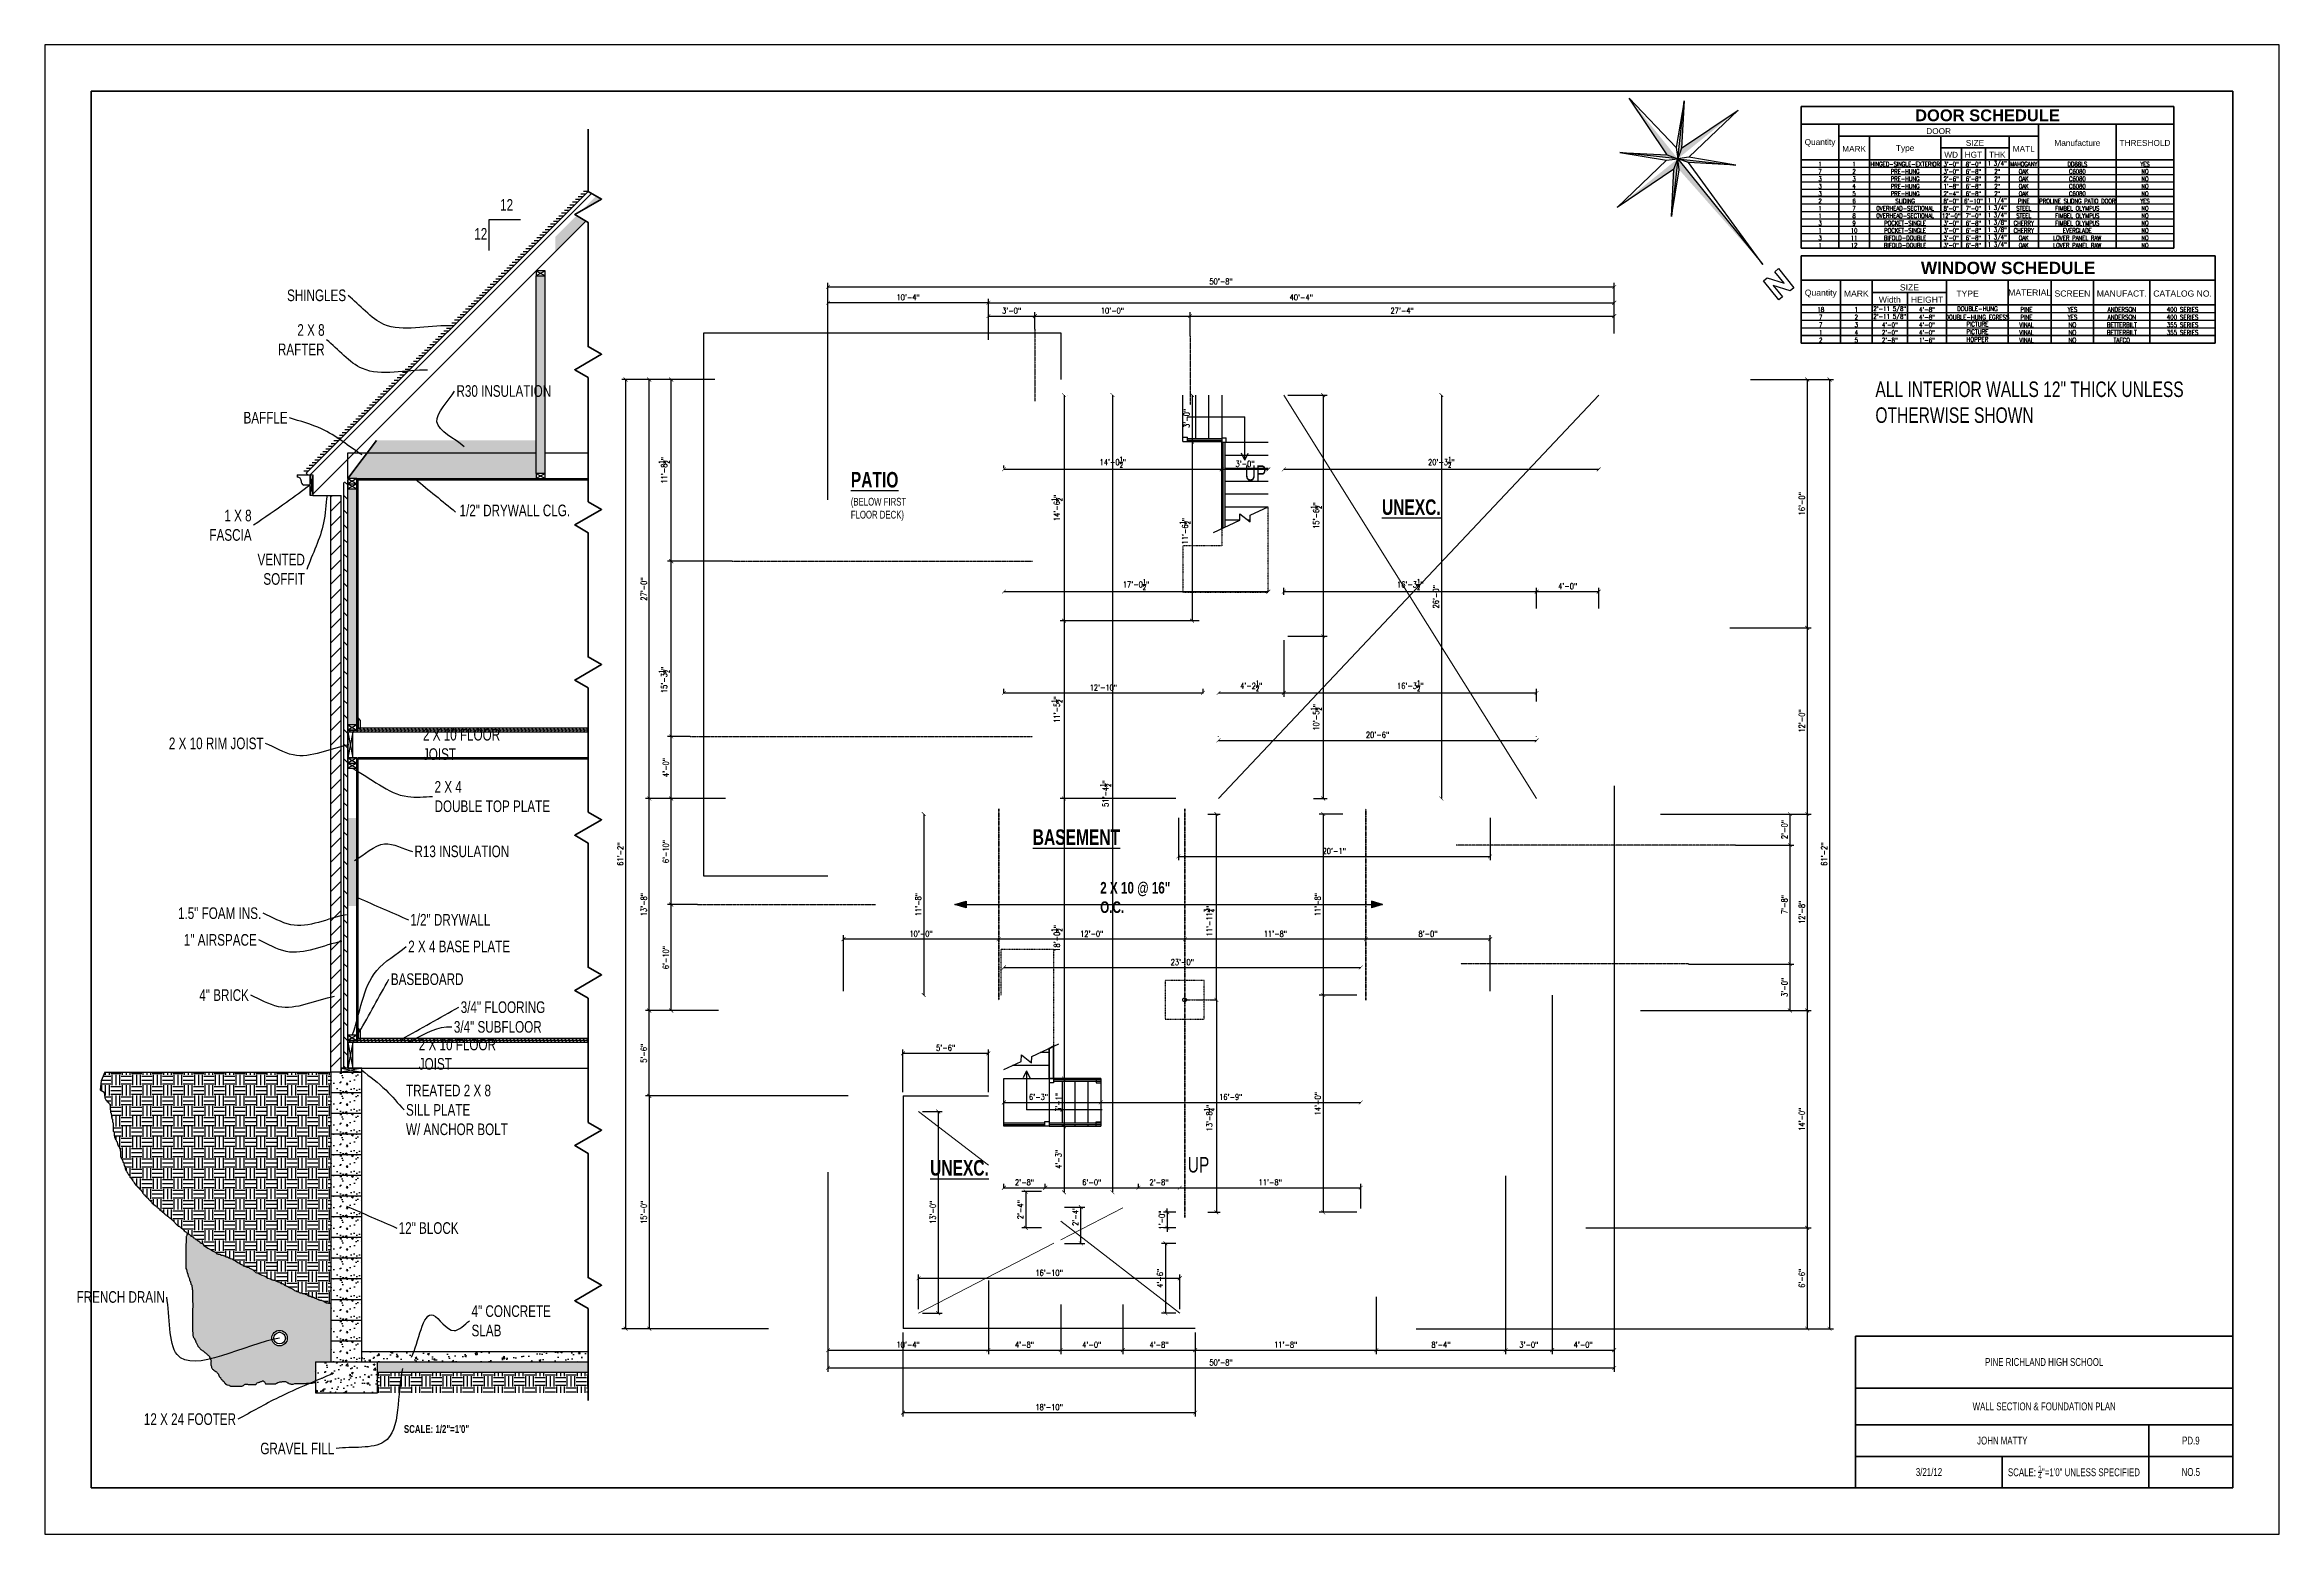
# Model space of a CAD drawing. Header units: inches. Extents: x 43 to 7578, y 1297 to 3809.
# Drawn here: x 3914 to 5642, y 2657 to 3809 of the extents above; entities that cross this region are included whole.
import ezdxf

# ---------------------------------------------------------------- set-up
doc = ezdxf.new("R2010")
doc.units = ezdxf.units.IN
doc.header["$LTSCALE"] = 0.5
doc.header["$MEASUREMENT"] = 0
for name, pattern in [('CENTER2', [1.125, 0.75, -0.125, 0.125, -0.125]), ('HIDDEN2', [0.1875, 0.125, -0.0625]), ('PHANTOM2', [1.25, 0.625, -0.125, 0.125, -0.125, 0.125, -0.125])]:
    doc.linetypes.add(name, pattern=pattern)
for name, color, linetype, lineweight in [('A-Anno-Note', 231, 'Continuous', 25), ('A-Anno-Schd', 231, 'Continuous', 25), ('A-Wall', 113, 'Continuous', 50)]:
    doc.layers.add(name, color=color, linetype=linetype, lineweight=lineweight)
doc.styles.add('Annotative', font='romans.shx', dxfattribs={"width": 0.75})
doc.styles.add('Arch-Dim', font='romans.shx', dxfattribs={"width": 0.75})
doc.styles.add('Schedule-Data', font='romans.shx', dxfattribs={"width": 0.75})
doc.styles.add('Schedule-Header', font='ARIAL.TTF')
doc.styles.add('Schedule-Title', font='ARIALBD.TTF')
doc.styles.get("Standard").update_dxf_attribs({"font": 'romans.shx', "width": 0.75})
doc.dimstyles.new('Annotative', dxfattribs={"dimscale": 96, "dimtxt": 0.09375, "dimasz": 0.0625, "dimexe": 0.0625, "dimexo": 0.0625, "dimgap": 0.03125, "dimtad": 1, "dimdec": 4, "dimzin": 3, "dimdsep": 46, "dimlunit": 4, "dimtxsty": 'Arch-Dim', "dimblk": 'ARCHTICK', "dimcen": 0.09375, "dimazin": 2, "dimtfac": 0.75, "dimtdec": 4, "dimtix": 1, "dimtmove": 2, "dimatfit": 3, "dimfxl": 1, "dimtolj": 1, "dimtzin": 0, "dimarcsym": 0})
doc.dimstyles.new('Annotative$7', dxfattribs={"dimscale": 96, "dimtxt": 0.09375, "dimasz": 0.0625, "dimexe": 0.0625, "dimexo": 0.0625, "dimgap": 0.03125, "dimtad": 0, "dimdec": 4, "dimzin": 3, "dimdsep": 46, "dimlunit": 4, "dimtxsty": 'Arch-Dim', "dimblk": 'ARCHTICK', "dimcen": 0.09375, "dimazin": 2, "dimtfac": 0.75, "dimtdec": 4, "dimtix": 1, "dimtmove": 2, "dimatfit": 3, "dimfxl": 1, "dimtolj": 1, "dimtzin": 0, "dimarcsym": 0})
pattern_1 = [(50, (-4106.505, -3051.678), (14.345204, -1.255043), [1.5, -16.5]), (355, (-4106.505, -3051.678), (-2.775027, 15.043843), [1.2, -13.2]), (100.45144, (-4105.31, -3051.783), (11.570177, 13.7888), [1.274804, -14.022842]), (46.1842, (-4106.505, -3047.678), (21.344827, -3.310386), [2.25, -24.75]), (96.63564, (-4104.726, -3047.954), (18.69324, 19.48237), [1.912207, -21.034275]), (351.18416, (-4106.505, -3047.678), (18.69324, 19.48237), [1.8, -19.8]), (21, (-4104.505, -3048.678), (11.938141, -8.052378), [1.5, -16.5]), (326, (-4104.505, -3048.678), (4.866307, 14.503), [1.2, -13.2]), (71.45144, (-4103.51, -3049.349), (16.804448, 6.450623), [1.274804, -14.022842]), (37.5, (-4106.505, -3051.678), (0.243197, 6.657877), [0, -13.04, 0, -13.4, 0, -13.25]), (7.5, (-4106.505, -3051.678), (5.2613907, 7.888234), [0, -7.64, 0, -12.74, 0, -5.05]), (327.5, (-4110.965, -3051.678), (10.6764487, -0.4510974), [0, -5, 0, -15.6, 0, -20.7]), (317.5, (-4112.965, -3051.678), (11.663723, 2.0021), [0, -6.5, 0, -10.36, 0, -14.7])]
pattern_2 = [(228.012788, (3.3792, -34.6625), (-64, -72), [1.076288, -106.552704]), (184.969741, (2.65923, -35.46253), (96, 8), [1.846944, -182.847398]), (132.510447, (0.81923, -35.62253), (80, -88), [1.302304, -128.928261]), (267.273689, (-2.30077, -37.62253), (8, 160), [1.681904, -166.508464]), (292.833654, (-2.38077, -39.30253), (-40, 96), [1.64924, -163.274985]), (357.273689, (-1.74077, -40.82253), (-160, 8), [1.681904, -166.508464]), (37.6942405, (-0.06077, -40.90253), (-104, -80), [2.224232, -220.198788]), (72.2553284, (1.69923, -39.54253), (56, 176), [2.099904, -207.890572]), (121.429566, (2.33923, -37.54253), (-64, 104), [1.6876, -167.072585]), (175.236358, (1.4592, -36.1025), (88, -8), [1.926656, -94.406101]), (222.397438, (-0.46077, -35.94253), (-96, -88), [2.491584, -246.667]), (138.814075, (5.6192, -37.7025), (-56, 48), [0.850408, -84.190759]), (171.469234, (4.97923, -37.14253), (104, -16), [1.617896, -160.172091]), (225, (3.379, -36.9025), (-9e-16, -8), [1.131368, -10.18234]), (203.19859, (2.8192, -35.9425), (40, 16), [0.609264, -60.316921]), (291.80141, (2.2592, -36.1825), (-8, 24), [0.861624, -42.219694]), (30.963757, (2.5792, -36.9825), (24, 16), [1.399432, -45.248183]), (161.56505, (3.7792, -36.2625), (16, -8), [1.011928, -24.286293]), (16.38954, (-2.38077, -36.18253), (80, 24), [1.4176, -140.342761]), (70.346176, (-1.0208, -35.78253), (-32, -88), [1.189288, -117.739262]), (293.19859, (3.7792, -34.6625), (-16, 40), [1.21852, -59.707665]), (343.61046, (4.25923, -35.78253), (-80, 24), [1.4176, -140.342761]), (339.443955, (-2.3808, -41.1425), (-40, 16), [1.36704, -66.98499]), (294.77514, (-1.1008, -41.62253), (-40, 88), [1.145424, -113.397145]), (66.80141, (3.8592, -42.6625), (16, 40), [1.21852, -59.707665]), (17.354025, (4.33923, -41.54253), (-104, -32), [1.341048, -132.763389]), (69.443955, (-0.0608, -42.6625), (-16, -40), [0.68352, -67.66851]), (101.309932, (3.3792, -42.6625), (-8, 32), [0.40792, -40.384236]), (165.963757, (3.2992, -42.2625), (24, -8), [1.64924, -31.335605]), (186.009006, (1.69923, -41.86253), (80, 8), [1.5284, -151.311385]), (303.690068, (2.5792, -37.7025), (-8, 16), [1.153776, -27.690634]), (353.1572266, (3.21923, -38.66253), (136, -16), [2.014352, -199.420501]), (60.945396, (5.2192, -38.9025), (-32, -56), [0.823648, -81.541393]), (90, (5.619, -38.1825), (-8, 8), [0.48, -7.52]), (120.256437, (1.5392, -41.6225), (32, -56), [1.111392, -110.02816]), (48.012788, (0.9792, -40.6625), (64, 72), [2.152576, -105.476416]), (0, (2.419, -39.0625), (8, 8), [2.08, -5.92]), (325.304846, (4.49923, -39.06253), (80, -56), [1.264912, -125.226194]), (254.054604, (5.5392, -39.7825), (-8, -32), [1.164816, -57.076063]), (207.645975, (5.21923, -40.90253), (-152, -80), [1.89652, -187.755793]), (175.426079, (3.53923, -41.78253), (-104, 8), [2.006392, -198.632587])]

# ---------------------------------------------------------------- blocks, each defined once
blk = doc.blocks.new('_ArchTick')
at = {"color": 0, "linetype": 'ByBlock', "const_width": 0.15}
blk.add_lwpolyline([(-0.5, -0.5), (0.5, 0.5)], dxfattribs=at)
blk = doc.blocks.new('*D717')
at = {"color": 0, "lineweight": -2, "transparency": 16777216}
for p, q in [((4644.2, 3580.7), (4644.2, 3602.2)), ((4644.2, 3599.2), (4680.2, 3599.2)), ((4680.2, 3589.1), (4680.2, 3602.2))]:
    blk.add_line(p, q, dxfattribs=at)
at = {"layer": 'Defpoints', "color": 0, "transparency": 16777216}
for p in [(4680.2, 3599.2), (4644.2, 3577.7), (4680.2, 3586.1)]:
    blk.add_point(p, dxfattribs=at)
at = {"color": 0, "lineweight": -2, "transparency": 16777216, "xscale": 3, "yscale": 3, "zscale": 3, "rotation": 180}
blk.add_blockref('_ArchTick', (4644.2, 3599.2), dxfattribs=at)
at = {"color": 0, "lineweight": -2, "transparency": 16777216, "xscale": 3, "yscale": 3, "zscale": 3}
blk.add_blockref('_ArchTick', (4680.2, 3599.2), dxfattribs=at)
at = {"color": 0, "transparency": 16777216, "insert": (4662.2, 3603.4), "char_height": 4.5, "attachment_point": 5, "style": 'Arch-Dim'}
blk.add_mtext('\\A1;3\'-0"', dxfattribs=at)
blk = doc.blocks.new('*D718')
at = {"color": 0, "lineweight": -2, "transparency": 16777216}
for p, q in [((4680.2, 3589.1), (4680.2, 3602.2)), ((4680.2, 3599.2), (4800.2, 3599.2)), ((4800.2, 3583.6), (4800.2, 3602.2))]:
    blk.add_line(p, q, dxfattribs=at)
at = {"layer": 'Defpoints', "color": 0, "transparency": 16777216}
for p in [(4800.2, 3599.2), (4680.2, 3586.1), (4800.2, 3580.6)]:
    blk.add_point(p, dxfattribs=at)
at = {"color": 0, "lineweight": -2, "transparency": 16777216, "xscale": 3, "yscale": 3, "zscale": 3, "rotation": 180}
blk.add_blockref('_ArchTick', (4680.2, 3599.2), dxfattribs=at)
at = {"color": 0, "lineweight": -2, "transparency": 16777216, "xscale": 3, "yscale": 3, "zscale": 3}
blk.add_blockref('_ArchTick', (4800.2, 3599.2), dxfattribs=at)
at = {"color": 0, "transparency": 16777216, "insert": (4740.2, 3603.4), "char_height": 4.5, "attachment_point": 5, "style": 'Arch-Dim'}
blk.add_mtext('\\A1;10\'-0"', dxfattribs=at)
blk = doc.blocks.new('*D719')
at = {"color": 0, "lineweight": -2, "transparency": 16777216}
for p, q in [((4800.2, 3583.6), (4800.2, 3602.2)), ((4800.2, 3599.2), (5128.2, 3599.2)), ((5128.2, 3585.8), (5128.2, 3602.2))]:
    blk.add_line(p, q, dxfattribs=at)
at = {"layer": 'Defpoints', "color": 0, "transparency": 16777216}
for p in [(5128.2, 3599.2), (4800.2, 3580.6), (5128.2, 3582.8)]:
    blk.add_point(p, dxfattribs=at)
at = {"color": 0, "lineweight": -2, "transparency": 16777216, "xscale": 3, "yscale": 3, "zscale": 3, "rotation": 180}
blk.add_blockref('_ArchTick', (4800.2, 3599.2), dxfattribs=at)
at = {"color": 0, "lineweight": -2, "transparency": 16777216, "xscale": 3, "yscale": 3, "zscale": 3}
blk.add_blockref('_ArchTick', (5128.2, 3599.2), dxfattribs=at)
at = {"color": 0, "transparency": 16777216, "insert": (4964.2, 3603.4), "char_height": 4.5, "attachment_point": 5, "style": 'Arch-Dim'}
blk.add_mtext('\\A1;27\'-4"', dxfattribs=at)
blk = doc.blocks.new('*D720')
at = {"color": 0, "lineweight": -2, "transparency": 16777216}
for p, q in [((4644.2, 3580.7), (4644.2, 3612.5)), ((5128.2, 3585.8), (5128.2, 3612.5)), ((4644.2, 3609.5), (5128.2, 3609.5))]:
    blk.add_line(p, q, dxfattribs=at)
at = {"layer": 'Defpoints', "color": 0, "transparency": 16777216}
for p in [(5128.2, 3609.5), (4644.2, 3577.7), (5128.2, 3582.8)]:
    blk.add_point(p, dxfattribs=at)
at = {"color": 0, "lineweight": -2, "transparency": 16777216, "xscale": 3, "yscale": 3, "zscale": 3, "rotation": 180}
blk.add_blockref('_ArchTick', (4644.2, 3609.5), dxfattribs=at)
at = {"color": 0, "lineweight": -2, "transparency": 16777216, "xscale": 3, "yscale": 3, "zscale": 3}
blk.add_blockref('_ArchTick', (5128.2, 3609.5), dxfattribs=at)
at = {"color": 0, "transparency": 16777216, "insert": (4886.2, 3613.7), "char_height": 4.5, "attachment_point": 5, "style": 'Arch-Dim'}
blk.add_mtext('\\A1;40\'-4"', dxfattribs=at)
blk = doc.blocks.new('*D721')
at = {"color": 0, "lineweight": -2, "transparency": 16777216}
for p, q in [((5163.9, 3214.1), (5267, 3214.1)), ((5264, 3214.1), (5264, 3190.1)), ((5221.9, 3190.1), (5267, 3190.1))]:
    blk.add_line(p, q, dxfattribs=at)
at = {"layer": 'Defpoints', "color": 0, "transparency": 16777216}
for p in [(5160.9, 3214.1), (5218.9, 3190.1), (5264, 3190.1)]:
    blk.add_point(p, dxfattribs=at)
at = {"color": 0, "lineweight": -2, "transparency": 16777216, "xscale": 3, "yscale": 3, "zscale": 3}
for p, rotation in [((5264, 3214.1), 90), ((5264, 3190.1), 270)]:
    blk.add_blockref('_ArchTick', p, dxfattribs=dict(at, rotation=rotation))
at = {"color": 0, "transparency": 16777216, "insert": (5259.9, 3202.1), "char_height": 4.5, "attachment_point": 5, "rotation": 90, "style": 'Arch-Dim'}
blk.add_mtext('\\A1;2\'-0"', dxfattribs=at)
blk = doc.blocks.new('*D722')
at = {"color": 0, "lineweight": -2, "transparency": 16777216}
for p, q in [((5221.9, 3190.1), (5267, 3190.1)), ((5264, 3190.1), (5264, 3098.1)), ((5185.6, 3098.1), (5267, 3098.1))]:
    blk.add_line(p, q, dxfattribs=at)
at = {"layer": 'Defpoints', "color": 0, "transparency": 16777216}
for p in [(5218.9, 3190.1), (5182.6, 3098.1), (5264, 3098.1)]:
    blk.add_point(p, dxfattribs=at)
at = {"color": 0, "lineweight": -2, "transparency": 16777216, "xscale": 3, "yscale": 3, "zscale": 3}
for p, rotation in [((5264, 3190.1), 90), ((5264, 3098.1), 270)]:
    blk.add_blockref('_ArchTick', p, dxfattribs=dict(at, rotation=rotation))
at = {"color": 0, "transparency": 16777216, "insert": (5259.9, 3144.1), "char_height": 4.5, "attachment_point": 5, "rotation": 90, "style": 'Arch-Dim'}
blk.add_mtext('\\A1;7\'-8"', dxfattribs=at)
blk = doc.blocks.new('*D723')
at = {"color": 0, "lineweight": -2, "transparency": 16777216}
for p, q in [((5185.6, 3098.1), (5267, 3098.1)), ((5264, 3098.1), (5264, 3062.1)), ((5148.4, 3062.1), (5267, 3062.1))]:
    blk.add_line(p, q, dxfattribs=at)
at = {"layer": 'Defpoints', "color": 0, "transparency": 16777216}
for p in [(5182.6, 3098.1), (5145.4, 3062.1), (5264, 3062.1)]:
    blk.add_point(p, dxfattribs=at)
at = {"color": 0, "lineweight": -2, "transparency": 16777216, "xscale": 3, "yscale": 3, "zscale": 3}
for p, rotation in [((5264, 3098.1), 90), ((5264, 3062.1), 270)]:
    blk.add_blockref('_ArchTick', p, dxfattribs=dict(at, rotation=rotation))
at = {"color": 0, "transparency": 16777216, "insert": (5259.9, 3080.1), "char_height": 4.5, "attachment_point": 5, "rotation": 90, "style": 'Arch-Dim'}
blk.add_mtext('\\A1;3\'-0"', dxfattribs=at)
blk = doc.blocks.new('*D724')
at = {"color": 0, "lineweight": -2, "transparency": 16777216}
for p, q in [((5233.5, 3550.1), (5280.4, 3550.1)), ((5277.4, 3550.1), (5277.4, 3358.1)), ((5217.6, 3358.1), (5280.4, 3358.1))]:
    blk.add_line(p, q, dxfattribs=at)
at = {"layer": 'Defpoints', "color": 0, "transparency": 16777216}
for p in [(5230.5, 3550.1), (5214.6, 3358.1), (5277.4, 3358.1)]:
    blk.add_point(p, dxfattribs=at)
at = {"color": 0, "lineweight": -2, "transparency": 16777216, "xscale": 3, "yscale": 3, "zscale": 3}
for p, rotation in [((5277.4, 3550.1), 90), ((5277.4, 3358.1), 270)]:
    blk.add_blockref('_ArchTick', p, dxfattribs=dict(at, rotation=rotation))
at = {"color": 0, "transparency": 16777216, "insert": (5273.3, 3454.1), "char_height": 4.5, "attachment_point": 5, "rotation": 90, "style": 'Arch-Dim'}
blk.add_mtext('\\A1;16\'-0"', dxfattribs=at)
blk = doc.blocks.new('*D725')
at = {"color": 0, "lineweight": -2, "transparency": 16777216}
for p, q in [((5217.6, 3358.1), (5280.4, 3358.1)), ((5277.4, 3358.1), (5277.4, 3214.1)), ((5163.9, 3214.1), (5280.4, 3214.1))]:
    blk.add_line(p, q, dxfattribs=at)
at = {"layer": 'Defpoints', "color": 0, "transparency": 16777216}
for p in [(5214.6, 3358.1), (5160.9, 3214.1), (5277.4, 3214.1)]:
    blk.add_point(p, dxfattribs=at)
at = {"color": 0, "lineweight": -2, "transparency": 16777216, "xscale": 3, "yscale": 3, "zscale": 3}
for p, rotation in [((5277.4, 3358.1), 90), ((5277.4, 3214.1), 270)]:
    blk.add_blockref('_ArchTick', p, dxfattribs=dict(at, rotation=rotation))
at = {"color": 0, "transparency": 16777216, "insert": (5273.3, 3286.1), "char_height": 4.5, "attachment_point": 5, "rotation": 90, "style": 'Arch-Dim'}
blk.add_mtext('\\A1;12\'-0"', dxfattribs=at)
blk = doc.blocks.new('*D726')
at = {"color": 0, "lineweight": -2, "transparency": 16777216}
for p, q in [((5163.9, 3214.1), (5280.4, 3214.1)), ((5277.4, 3214.1), (5277.4, 3062.1)), ((5148.4, 3062.1), (5280.4, 3062.1))]:
    blk.add_line(p, q, dxfattribs=at)
at = {"layer": 'Defpoints', "color": 0, "transparency": 16777216}
for p in [(5160.9, 3214.1), (5145.4, 3062.1), (5277.4, 3062.1)]:
    blk.add_point(p, dxfattribs=at)
at = {"color": 0, "lineweight": -2, "transparency": 16777216, "xscale": 3, "yscale": 3, "zscale": 3}
for p, rotation in [((5277.4, 3214.1), 90), ((5277.4, 3062.1), 270)]:
    blk.add_blockref('_ArchTick', p, dxfattribs=dict(at, rotation=rotation))
at = {"color": 0, "transparency": 16777216, "insert": (5273.3, 3138.1), "char_height": 4.5, "attachment_point": 5, "rotation": 90, "style": 'Arch-Dim'}
blk.add_mtext('\\A1;12\'-8"', dxfattribs=at)
blk = doc.blocks.new('*D727')
at = {"color": 0, "lineweight": -2, "transparency": 16777216}
for p, q in [((5148.4, 3062.1), (5280.4, 3062.1)), ((5277.4, 3062.1), (5277.4, 2894.1)), ((5106.2, 2894.1), (5280.4, 2894.1))]:
    blk.add_line(p, q, dxfattribs=at)
at = {"layer": 'Defpoints', "color": 0, "transparency": 16777216}
for p in [(5145.4, 3062.1), (5103.2, 2894.1), (5277.4, 2894.1)]:
    blk.add_point(p, dxfattribs=at)
at = {"color": 0, "lineweight": -2, "transparency": 16777216, "xscale": 3, "yscale": 3, "zscale": 3}
for p, rotation in [((5277.4, 3062.1), 90), ((5277.4, 2894.1), 270)]:
    blk.add_blockref('_ArchTick', p, dxfattribs=dict(at, rotation=rotation))
at = {"color": 0, "transparency": 16777216, "insert": (5273.3, 2978.1), "char_height": 4.5, "attachment_point": 5, "rotation": 90, "style": 'Arch-Dim'}
blk.add_mtext('\\A1;14\'-0"', dxfattribs=at)
blk = doc.blocks.new('*D728')
at = {"color": 0, "lineweight": -2, "transparency": 16777216}
for p, q in [((5106.2, 2894.1), (5280.4, 2894.1)), ((5277.4, 2894.1), (5277.4, 2816.1)), ((4974.9, 2816.1), (5280.4, 2816.1))]:
    blk.add_line(p, q, dxfattribs=at)
at = {"layer": 'Defpoints', "color": 0, "transparency": 16777216}
for p in [(5103.2, 2894.1), (4971.9, 2816.1), (5277.4, 2816.1)]:
    blk.add_point(p, dxfattribs=at)
at = {"color": 0, "lineweight": -2, "transparency": 16777216, "xscale": 3, "yscale": 3, "zscale": 3}
for p, rotation in [((5277.4, 2894.1), 90), ((5277.4, 2816.1), 270)]:
    blk.add_blockref('_ArchTick', p, dxfattribs=dict(at, rotation=rotation))
at = {"color": 0, "transparency": 16777216, "insert": (5273.3, 2855.1), "char_height": 4.5, "attachment_point": 5, "rotation": 90, "style": 'Arch-Dim'}
blk.add_mtext('\\A1;6\'-6"', dxfattribs=at)
blk = doc.blocks.new('*D729')
at = {"color": 0, "lineweight": -2, "transparency": 16777216}
for p, q in [((5233.5, 3550.1), (5297.7, 3550.1)), ((5294.7, 3550.1), (5294.7, 2816.1)), ((4974.9, 2816.1), (5297.7, 2816.1))]:
    blk.add_line(p, q, dxfattribs=at)
at = {"layer": 'Defpoints', "color": 0, "transparency": 16777216}
for p in [(5230.5, 3550.1), (4971.9, 2816.1), (5294.7, 2816.1)]:
    blk.add_point(p, dxfattribs=at)
at = {"color": 0, "lineweight": -2, "transparency": 16777216, "xscale": 3, "yscale": 3, "zscale": 3}
for p, rotation in [((5294.7, 3550.1), 90), ((5294.7, 2816.1), 270)]:
    blk.add_blockref('_ArchTick', p, dxfattribs=dict(at, rotation=rotation))
at = {"color": 0, "transparency": 16777216, "insert": (5290.5, 3183.1), "char_height": 4.5, "attachment_point": 5, "rotation": 90, "style": 'Arch-Dim'}
blk.add_mtext('\\A1;61\'-2"', dxfattribs=at)
blk = doc.blocks.new('*D730')
at = {"color": 0, "lineweight": -2, "transparency": 16777216}
for p, q in [((4520.2, 2937.1), (4520.2, 2796.5)), ((4644.2, 2853.3), (4644.2, 2796.5)), ((4520.2, 2799.5), (4644.2, 2799.5))]:
    blk.add_line(p, q, dxfattribs=at)
at = {"layer": 'Defpoints', "color": 0, "transparency": 16777216}
for p in [(4520.2, 2940.1), (4644.2, 2856.3), (4644.2, 2799.5)]:
    blk.add_point(p, dxfattribs=at)
at = {"color": 0, "lineweight": -2, "transparency": 16777216, "xscale": 3, "yscale": 3, "zscale": 3, "rotation": 180}
blk.add_blockref('_ArchTick', (4520.2, 2799.5), dxfattribs=at)
at = {"color": 0, "lineweight": -2, "transparency": 16777216, "xscale": 3, "yscale": 3, "zscale": 3}
blk.add_blockref('_ArchTick', (4644.2, 2799.5), dxfattribs=at)
at = {"color": 0, "transparency": 16777216, "insert": (4582.2, 2803.7), "char_height": 4.5, "attachment_point": 5, "style": 'Arch-Dim'}
blk.add_mtext('\\A1;10\'-4"', dxfattribs=at)
blk = doc.blocks.new('*D731')
at = {"color": 0, "lineweight": -2, "transparency": 16777216}
for p, q in [((4644.2, 2853.3), (4644.2, 2796.5)), ((4700.2, 2834.8), (4700.2, 2796.5)), ((4644.2, 2799.5), (4700.2, 2799.5))]:
    blk.add_line(p, q, dxfattribs=at)
at = {"layer": 'Defpoints', "color": 0, "transparency": 16777216}
for p in [(4644.2, 2856.3), (4700.2, 2837.8), (4700.2, 2799.5)]:
    blk.add_point(p, dxfattribs=at)
at = {"color": 0, "lineweight": -2, "transparency": 16777216, "xscale": 3, "yscale": 3, "zscale": 3, "rotation": 180}
blk.add_blockref('_ArchTick', (4644.2, 2799.5), dxfattribs=at)
at = {"color": 0, "lineweight": -2, "transparency": 16777216, "xscale": 3, "yscale": 3, "zscale": 3}
blk.add_blockref('_ArchTick', (4700.2, 2799.5), dxfattribs=at)
at = {"color": 0, "transparency": 16777216, "insert": (4672.2, 2803.7), "char_height": 4.5, "attachment_point": 5, "style": 'Arch-Dim'}
blk.add_mtext('\\A1;4\'-8"', dxfattribs=at)
blk = doc.blocks.new('*D732')
at = {"color": 0, "lineweight": -2, "transparency": 16777216}
for p, q in [((4700.2, 2834.8), (4700.2, 2796.5)), ((4748.2, 2834.8), (4748.2, 2796.5)), ((4700.2, 2799.5), (4748.2, 2799.5))]:
    blk.add_line(p, q, dxfattribs=at)
at = {"layer": 'Defpoints', "color": 0, "transparency": 16777216}
for p in [(4700.2, 2837.8), (4748.2, 2837.8), (4748.2, 2799.5)]:
    blk.add_point(p, dxfattribs=at)
at = {"color": 0, "lineweight": -2, "transparency": 16777216, "xscale": 3, "yscale": 3, "zscale": 3, "rotation": 180}
blk.add_blockref('_ArchTick', (4700.2, 2799.5), dxfattribs=at)
at = {"color": 0, "lineweight": -2, "transparency": 16777216, "xscale": 3, "yscale": 3, "zscale": 3}
blk.add_blockref('_ArchTick', (4748.2, 2799.5), dxfattribs=at)
at = {"color": 0, "transparency": 16777216, "insert": (4724.2, 2803.7), "char_height": 4.5, "attachment_point": 5, "style": 'Arch-Dim'}
blk.add_mtext('\\A1;4\'-0"', dxfattribs=at)
blk = doc.blocks.new('*D733')
at = {"color": 0, "lineweight": -2, "transparency": 16777216}
for p, q in [((4748.2, 2834.8), (4748.2, 2796.5)), ((4748.2, 2799.5), (4804.2, 2799.5)), ((4804.2, 2813.1), (4804.2, 2796.5))]:
    blk.add_line(p, q, dxfattribs=at)
at = {"layer": 'Defpoints', "color": 0, "transparency": 16777216}
for p in [(4748.2, 2837.8), (4804.2, 2816.1), (4804.2, 2799.5)]:
    blk.add_point(p, dxfattribs=at)
at = {"color": 0, "lineweight": -2, "transparency": 16777216, "xscale": 3, "yscale": 3, "zscale": 3, "rotation": 180}
blk.add_blockref('_ArchTick', (4748.2, 2799.5), dxfattribs=at)
at = {"color": 0, "lineweight": -2, "transparency": 16777216, "xscale": 3, "yscale": 3, "zscale": 3}
blk.add_blockref('_ArchTick', (4804.2, 2799.5), dxfattribs=at)
at = {"color": 0, "transparency": 16777216, "insert": (4776.2, 2803.7), "char_height": 4.5, "attachment_point": 5, "style": 'Arch-Dim'}
blk.add_mtext('\\A1;4\'-8"', dxfattribs=at)
blk = doc.blocks.new('*D734')
at = {"color": 0, "lineweight": -2, "transparency": 16777216}
for p, q in [((4944.2, 2840.8), (4944.2, 2796.5)), ((4804.2, 2813.1), (4804.2, 2796.5)), ((4804.2, 2799.5), (4944.2, 2799.5))]:
    blk.add_line(p, q, dxfattribs=at)
at = {"layer": 'Defpoints', "color": 0, "transparency": 16777216}
for p in [(4944.2, 2843.8), (4804.2, 2816.1), (4944.2, 2799.5)]:
    blk.add_point(p, dxfattribs=at)
at = {"color": 0, "lineweight": -2, "transparency": 16777216, "xscale": 3, "yscale": 3, "zscale": 3, "rotation": 180}
blk.add_blockref('_ArchTick', (4804.2, 2799.5), dxfattribs=at)
at = {"color": 0, "lineweight": -2, "transparency": 16777216, "xscale": 3, "yscale": 3, "zscale": 3}
blk.add_blockref('_ArchTick', (4944.2, 2799.5), dxfattribs=at)
at = {"color": 0, "transparency": 16777216, "insert": (4874.2, 2803.7), "char_height": 4.5, "attachment_point": 5, "style": 'Arch-Dim'}
blk.add_mtext('\\A1;11\'-8"', dxfattribs=at)
blk = doc.blocks.new('*D735')
at = {"color": 0, "lineweight": -2, "transparency": 16777216}
for p, q in [((5044.2, 2934.3), (5044.2, 2796.5)), ((4944.2, 2840.8), (4944.2, 2796.5)), ((4944.2, 2799.5), (5044.2, 2799.5))]:
    blk.add_line(p, q, dxfattribs=at)
at = {"layer": 'Defpoints', "color": 0, "transparency": 16777216}
for p in [(5044.2, 2937.3), (4944.2, 2843.8), (5044.2, 2799.5)]:
    blk.add_point(p, dxfattribs=at)
at = {"color": 0, "lineweight": -2, "transparency": 16777216, "xscale": 3, "yscale": 3, "zscale": 3, "rotation": 180}
blk.add_blockref('_ArchTick', (4944.2, 2799.5), dxfattribs=at)
at = {"color": 0, "lineweight": -2, "transparency": 16777216, "xscale": 3, "yscale": 3, "zscale": 3}
blk.add_blockref('_ArchTick', (5044.2, 2799.5), dxfattribs=at)
at = {"color": 0, "transparency": 16777216, "insert": (4994.2, 2803.7), "char_height": 4.5, "attachment_point": 5, "style": 'Arch-Dim'}
blk.add_mtext('\\A1;8\'-4"', dxfattribs=at)
blk = doc.blocks.new('*D736')
at = {"color": 0, "lineweight": -2, "transparency": 16777216}
for p, q in [((5080.2, 3073.9), (5080.2, 2796.5)), ((5044.2, 2934.3), (5044.2, 2796.5)), ((5044.2, 2799.5), (5080.2, 2799.5))]:
    blk.add_line(p, q, dxfattribs=at)
at = {"layer": 'Defpoints', "color": 0, "transparency": 16777216}
for p in [(5080.2, 3076.9), (5044.2, 2937.3), (5080.2, 2799.5)]:
    blk.add_point(p, dxfattribs=at)
at = {"color": 0, "lineweight": -2, "transparency": 16777216, "xscale": 3, "yscale": 3, "zscale": 3, "rotation": 180}
blk.add_blockref('_ArchTick', (5044.2, 2799.5), dxfattribs=at)
at = {"color": 0, "lineweight": -2, "transparency": 16777216, "xscale": 3, "yscale": 3, "zscale": 3}
blk.add_blockref('_ArchTick', (5080.2, 2799.5), dxfattribs=at)
at = {"color": 0, "transparency": 16777216, "insert": (5062.2, 2803.7), "char_height": 4.5, "attachment_point": 5, "style": 'Arch-Dim'}
blk.add_mtext('\\A1;3\'-0"', dxfattribs=at)
blk = doc.blocks.new('*D737')
at = {"color": 0, "lineweight": -2, "transparency": 16777216}
for p, q in [((5128.2, 3235.9), (5128.2, 2796.5)), ((5080.2, 3073.9), (5080.2, 2796.5)), ((5080.2, 2799.5), (5128.2, 2799.5))]:
    blk.add_line(p, q, dxfattribs=at)
at = {"layer": 'Defpoints', "color": 0, "transparency": 16777216}
for p in [(5128.2, 3238.9), (5080.2, 3076.9), (5128.2, 2799.5)]:
    blk.add_point(p, dxfattribs=at)
at = {"color": 0, "lineweight": -2, "transparency": 16777216, "xscale": 3, "yscale": 3, "zscale": 3, "rotation": 180}
blk.add_blockref('_ArchTick', (5080.2, 2799.5), dxfattribs=at)
at = {"color": 0, "lineweight": -2, "transparency": 16777216, "xscale": 3, "yscale": 3, "zscale": 3}
blk.add_blockref('_ArchTick', (5128.2, 2799.5), dxfattribs=at)
at = {"color": 0, "transparency": 16777216, "insert": (5104.2, 2803.7), "char_height": 4.5, "attachment_point": 5, "style": 'Arch-Dim'}
blk.add_mtext('\\A1;4\'-0"', dxfattribs=at)
blk = doc.blocks.new('*D738')
at = {"color": 0, "lineweight": -2, "transparency": 16777216}
for p, q in [((5128.2, 3235.9), (5128.2, 2782.8)), ((4520.2, 2937.1), (4520.2, 2782.8)), ((4520.2, 2785.8), (5128.2, 2785.8))]:
    blk.add_line(p, q, dxfattribs=at)
at = {"layer": 'Defpoints', "color": 0, "transparency": 16777216}
for p in [(5128.2, 3238.9), (4520.2, 2940.1), (5128.2, 2785.8)]:
    blk.add_point(p, dxfattribs=at)
at = {"color": 0, "lineweight": -2, "transparency": 16777216, "xscale": 3, "yscale": 3, "zscale": 3, "rotation": 180}
blk.add_blockref('_ArchTick', (4520.2, 2785.8), dxfattribs=at)
at = {"color": 0, "lineweight": -2, "transparency": 16777216, "xscale": 3, "yscale": 3, "zscale": 3}
blk.add_blockref('_ArchTick', (5128.2, 2785.8), dxfattribs=at)
at = {"color": 0, "transparency": 16777216, "insert": (4824.2, 2790), "char_height": 4.5, "attachment_point": 5, "style": 'Arch-Dim'}
blk.add_mtext('\\A1;50\'-8"', dxfattribs=at)
blk = doc.blocks.new('*D739')
at = {"color": 0, "lineweight": -2, "transparency": 16777216}
for p, q in [((4419.2, 3144.1), (4396, 3144.1)), ((4399, 3062.1), (4399, 3144.1)), ((4435.5, 3062.1), (4396, 3062.1))]:
    blk.add_line(p, q, dxfattribs=at)
at = {"layer": 'Defpoints', "color": 0, "transparency": 16777216}
for p in [(4399, 3144.1), (4422.2, 3144.1), (4438.5, 3062.1)]:
    blk.add_point(p, dxfattribs=at)
at = {"color": 0, "lineweight": -2, "transparency": 16777216, "xscale": 3, "yscale": 3, "zscale": 3}
for p, rotation in [((4399, 3144.1), 90), ((4399, 3062.1), 270)]:
    blk.add_blockref('_ArchTick', p, dxfattribs=dict(at, rotation=rotation))
at = {"color": 0, "transparency": 16777216, "insert": (4394.8, 3103.1), "char_height": 4.5, "attachment_point": 5, "rotation": 90, "style": 'Arch-Dim'}
blk.add_mtext('\\A1;6\'-10"', dxfattribs=at)
blk = doc.blocks.new('*D740')
at = {"color": 0, "lineweight": -2, "transparency": 16777216}
for p, q in [((4441, 3226.1), (4396, 3226.1)), ((4399, 3144.1), (4399, 3226.1)), ((4419.2, 3144.1), (4396, 3144.1))]:
    blk.add_line(p, q, dxfattribs=at)
at = {"layer": 'Defpoints', "color": 0, "transparency": 16777216}
for p in [(4399, 3226.1), (4444, 3226.1), (4422.2, 3144.1)]:
    blk.add_point(p, dxfattribs=at)
at = {"color": 0, "lineweight": -2, "transparency": 16777216, "xscale": 3, "yscale": 3, "zscale": 3}
for p, rotation in [((4399, 3226.1), 90), ((4399, 3144.1), 270)]:
    blk.add_blockref('_ArchTick', p, dxfattribs=dict(at, rotation=rotation))
at = {"color": 0, "transparency": 16777216, "insert": (4394.8, 3185.1), "char_height": 4.5, "attachment_point": 5, "rotation": 90, "style": 'Arch-Dim'}
blk.add_mtext('\\A1;6\'-10"', dxfattribs=at)
blk = doc.blocks.new('*D741')
at = {"color": 0, "lineweight": -2, "transparency": 16777216}
for p, q in [((4446.2, 3409.6), (4396, 3409.6)), ((4399, 3226.1), (4399, 3409.6)), ((4441, 3226.1), (4396, 3226.1))]:
    blk.add_line(p, q, dxfattribs=at)
at = {"layer": 'Defpoints', "color": 0, "transparency": 16777216}
for p in [(4399, 3409.6), (4449.2, 3409.6), (4444, 3226.1)]:
    blk.add_point(p, dxfattribs=at)
at = {"color": 0, "lineweight": -2, "transparency": 16777216, "xscale": 3, "yscale": 3, "zscale": 3}
for p, rotation in [((4399, 3409.6), 90), ((4399, 3226.1), 270)]:
    blk.add_blockref('_ArchTick', p, dxfattribs=dict(at, rotation=rotation))
at = {"color": 0, "transparency": 16777216, "insert": (4393.5, 3317.9), "char_height": 4.5, "attachment_point": 5, "rotation": 90, "style": 'Arch-Dim'}
blk.add_mtext('\\A1;15\'-3{\\H0.750000x;\\S1/2;}"', dxfattribs=at)
blk = doc.blocks.new('*D742')
at = {"color": 0, "lineweight": -2, "transparency": 16777216}
for p, q in [((4432.7, 3550.1), (4396, 3550.1)), ((4399, 3409.6), (4399, 3550.1)), ((4446.2, 3409.6), (4396, 3409.6))]:
    blk.add_line(p, q, dxfattribs=at)
at = {"layer": 'Defpoints', "color": 0, "transparency": 16777216}
for p in [(4399, 3550.1), (4435.7, 3550.1), (4449.2, 3409.6)]:
    blk.add_point(p, dxfattribs=at)
at = {"color": 0, "lineweight": -2, "transparency": 16777216, "xscale": 3, "yscale": 3, "zscale": 3}
for p, rotation in [((4399, 3550.1), 90), ((4399, 3409.6), 270)]:
    blk.add_blockref('_ArchTick', p, dxfattribs=dict(at, rotation=rotation))
at = {"color": 0, "transparency": 16777216, "insert": (4393.5, 3479.9), "char_height": 4.5, "attachment_point": 5, "rotation": 90, "style": 'Arch-Dim'}
blk.add_mtext('\\A1;11\'-8{\\H0.750000x;\\S1/2;}"', dxfattribs=at)
blk = doc.blocks.new('*D743')
at = {"color": 0, "lineweight": -2, "transparency": 16777216}
for p, q in [((4413.7, 3274.1), (4396, 3274.1)), ((4399, 3226.1), (4399, 3274.1)), ((4441, 3226.1), (4396, 3226.1))]:
    blk.add_line(p, q, dxfattribs=at)
at = {"layer": 'Defpoints', "color": 0, "transparency": 16777216}
for p in [(4399, 3274.1), (4416.7, 3274.1), (4444, 3226.1)]:
    blk.add_point(p, dxfattribs=at)
at = {"color": 0, "lineweight": -2, "transparency": 16777216, "xscale": 3, "yscale": 3, "zscale": 3}
for p, rotation in [((4399, 3274.1), 90), ((4399, 3226.1), 270)]:
    blk.add_blockref('_ArchTick', p, dxfattribs=dict(at, rotation=rotation))
at = {"color": 0, "transparency": 16777216, "insert": (4394.8, 3250.1), "char_height": 4.5, "attachment_point": 5, "rotation": 90, "style": 'Arch-Dim'}
blk.add_mtext('\\A1;4\'-0"', dxfattribs=at)
blk = doc.blocks.new('*D744')
at = {"color": 0, "lineweight": -2, "transparency": 16777216}
for p, q in [((4435.5, 3062.1), (4379, 3062.1)), ((4382, 2996.1), (4382, 3062.1)), ((4535.9, 2996.1), (4379, 2996.1))]:
    blk.add_line(p, q, dxfattribs=at)
at = {"layer": 'Defpoints', "color": 0, "transparency": 16777216}
for p in [(4382, 3062.1), (4438.5, 3062.1), (4538.9, 2996.1)]:
    blk.add_point(p, dxfattribs=at)
at = {"color": 0, "lineweight": -2, "transparency": 16777216, "xscale": 3, "yscale": 3, "zscale": 3}
for p, rotation in [((4382, 3062.1), 90), ((4382, 2996.1), 270)]:
    blk.add_blockref('_ArchTick', p, dxfattribs=dict(at, rotation=rotation))
at = {"color": 0, "transparency": 16777216, "insert": (4377.8, 3029.1), "char_height": 4.5, "attachment_point": 5, "rotation": 90, "style": 'Arch-Dim'}
blk.add_mtext('\\A1;5\'-6"', dxfattribs=at)
blk = doc.blocks.new('*D745')
at = {"color": 0, "lineweight": -2, "transparency": 16777216}
for p, q in [((4441, 3226.1), (4379, 3226.1)), ((4382, 3062.1), (4382, 3226.1)), ((4435.5, 3062.1), (4379, 3062.1))]:
    blk.add_line(p, q, dxfattribs=at)
at = {"layer": 'Defpoints', "color": 0, "transparency": 16777216}
for p in [(4382, 3226.1), (4444, 3226.1), (4438.5, 3062.1)]:
    blk.add_point(p, dxfattribs=at)
at = {"color": 0, "lineweight": -2, "transparency": 16777216, "xscale": 3, "yscale": 3, "zscale": 3}
for p, rotation in [((4382, 3226.1), 90), ((4382, 3062.1), 270)]:
    blk.add_blockref('_ArchTick', p, dxfattribs=dict(at, rotation=rotation))
at = {"color": 0, "transparency": 16777216, "insert": (4377.8, 3144.1), "char_height": 4.5, "attachment_point": 5, "rotation": 90, "style": 'Arch-Dim'}
blk.add_mtext('\\A1;13\'-8"', dxfattribs=at)
blk = doc.blocks.new('*D746')
at = {"color": 0, "lineweight": -2, "transparency": 16777216}
for p, q in [((4432.7, 3550.1), (4379, 3550.1)), ((4382, 3226.1), (4382, 3550.1)), ((4441, 3226.1), (4379, 3226.1))]:
    blk.add_line(p, q, dxfattribs=at)
at = {"layer": 'Defpoints', "color": 0, "transparency": 16777216}
for p in [(4382, 3550.1), (4435.7, 3550.1), (4444, 3226.1)]:
    blk.add_point(p, dxfattribs=at)
at = {"color": 0, "lineweight": -2, "transparency": 16777216, "xscale": 3, "yscale": 3, "zscale": 3}
for p, rotation in [((4382, 3550.1), 90), ((4382, 3226.1), 270)]:
    blk.add_blockref('_ArchTick', p, dxfattribs=dict(at, rotation=rotation))
at = {"color": 0, "transparency": 16777216, "insert": (4377.8, 3388.1), "char_height": 4.5, "attachment_point": 5, "rotation": 90, "style": 'Arch-Dim'}
blk.add_mtext('\\A1;27\'-0"', dxfattribs=at)
blk = doc.blocks.new('*D747')
at = {"color": 0, "lineweight": -2, "transparency": 16777216}
for p, q in [((4432.7, 3550.1), (4360.7, 3550.1)), ((4363.7, 3550.1), (4363.7, 2816.1)), ((4474.1, 2816.1), (4360.7, 2816.1))]:
    blk.add_line(p, q, dxfattribs=at)
at = {"layer": 'Defpoints', "color": 0, "transparency": 16777216}
for p in [(4435.7, 3550.1), (4363.7, 2816.1), (4477.1, 2816.1)]:
    blk.add_point(p, dxfattribs=at)
at = {"color": 0, "lineweight": -2, "transparency": 16777216, "xscale": 3, "yscale": 3, "zscale": 3}
for p, rotation in [((4363.7, 3550.1), 90), ((4363.7, 2816.1), 270)]:
    blk.add_blockref('_ArchTick', p, dxfattribs=dict(at, rotation=rotation))
at = {"color": 0, "transparency": 16777216, "insert": (4359.6, 3183.1), "char_height": 4.5, "attachment_point": 5, "rotation": 90, "style": 'Arch-Dim'}
blk.add_mtext('\\A1;61\'-2"', dxfattribs=at)
blk = doc.blocks.new('*D748')
at = {"color": 0, "lineweight": -2, "transparency": 16777216}
for p, q in [((4656.2, 3481.5), (4656.2, 3483.7)), ((4656.2, 3480.7), (4824.7, 3480.7)), ((4824.7, 3481.5), (4824.7, 3483.7))]:
    blk.add_line(p, q, dxfattribs=at)
at = {"layer": 'Defpoints', "color": 0, "transparency": 16777216}
for p in [(4656.2, 3478.5), (4824.7, 3480.7), (4824.7, 3478.5)]:
    blk.add_point(p, dxfattribs=at)
at = {"color": 0, "lineweight": -2, "transparency": 16777216, "xscale": 3, "yscale": 3, "zscale": 3, "rotation": 180}
blk.add_blockref('_ArchTick', (4656.2, 3480.7), dxfattribs=at)
at = {"color": 0, "lineweight": -2, "transparency": 16777216, "xscale": 3, "yscale": 3, "zscale": 3}
blk.add_blockref('_ArchTick', (4824.7, 3480.7), dxfattribs=at)
at = {"color": 0, "transparency": 16777216, "insert": (4740.5, 3486.2), "char_height": 4.5, "attachment_point": 5, "style": 'Arch-Dim'}
blk.add_mtext('\\A1;14\'-0{\\H0.750000x;\\S1/2;}"', dxfattribs=at)
blk = doc.blocks.new('*D749')
at = {"color": 0, "lineweight": -2, "transparency": 16777216}
for p, q in [((4824.7, 3481.5), (4824.7, 3483.7)), ((4824.7, 3480.7), (4860.7, 3480.7))]:
    blk.add_line(p, q, dxfattribs=at)
at = {"layer": 'Defpoints', "color": 0, "transparency": 16777216}
for p in [(4824.7, 3478.5), (4860.7, 3480.7), (4860.7, 3480.7)]:
    blk.add_point(p, dxfattribs=at)
at = {"color": 0, "lineweight": -2, "transparency": 16777216, "xscale": 3, "yscale": 3, "zscale": 3, "rotation": 180}
blk.add_blockref('_ArchTick', (4824.7, 3480.7), dxfattribs=at)
at = {"color": 0, "lineweight": -2, "transparency": 16777216, "xscale": 3, "yscale": 3, "zscale": 3}
blk.add_blockref('_ArchTick', (4860.7, 3480.7), dxfattribs=at)
at = {"color": 0, "transparency": 16777216, "insert": (4842.7, 3484.9), "char_height": 4.5, "attachment_point": 5, "style": 'Arch-Dim'}
blk.add_mtext('\\A1;3\'-0"', dxfattribs=at)
blk = doc.blocks.new('*D750')
at = {"color": 0, "lineweight": -2, "transparency": 16777216}
blk.add_line((4872.7, 3480.7), (5116.2, 3480.7), dxfattribs=at)
at = {"layer": 'Defpoints', "color": 0, "transparency": 16777216}
for p in [(4872.7, 3480.7), (5116.2, 3480.7), (5116.2, 3480.7)]:
    blk.add_point(p, dxfattribs=at)
at = {"color": 0, "lineweight": -2, "transparency": 16777216, "xscale": 3, "yscale": 3, "zscale": 3, "rotation": 180}
blk.add_blockref('_ArchTick', (4872.7, 3480.7), dxfattribs=at)
at = {"color": 0, "lineweight": -2, "transparency": 16777216, "xscale": 3, "yscale": 3, "zscale": 3}
blk.add_blockref('_ArchTick', (5116.2, 3480.7), dxfattribs=at)
at = {"color": 0, "transparency": 16777216, "insert": (4994.5, 3486.2), "char_height": 4.5, "attachment_point": 5, "style": 'Arch-Dim'}
blk.add_mtext('\\A1;20\'-3{\\H0.750000x;\\S1/2;}"', dxfattribs=at)
blk = doc.blocks.new('*D751')
at = {"color": 0, "lineweight": -2, "transparency": 16777216}
blk.add_line((4656.2, 3386.1), (4860.7, 3386.1), dxfattribs=at)
at = {"layer": 'Defpoints', "color": 0, "transparency": 16777216}
for p in [(4656.2, 3386.1), (4860.7, 3386.1), (4860.7, 3386.1)]:
    blk.add_point(p, dxfattribs=at)
at = {"color": 0, "lineweight": -2, "transparency": 16777216, "xscale": 3, "yscale": 3, "zscale": 3, "rotation": 180}
blk.add_blockref('_ArchTick', (4656.2, 3386.1), dxfattribs=at)
at = {"color": 0, "lineweight": -2, "transparency": 16777216, "xscale": 3, "yscale": 3, "zscale": 3}
blk.add_blockref('_ArchTick', (4860.7, 3386.1), dxfattribs=at)
at = {"color": 0, "transparency": 16777216, "insert": (4758.5, 3391.6), "char_height": 4.5, "attachment_point": 5, "style": 'Arch-Dim'}
blk.add_mtext('\\A1;17\'-0{\\H0.750000x;\\S1/2;}"', dxfattribs=at)
blk = doc.blocks.new('*D752')
at = {"color": 0, "lineweight": -2, "transparency": 16777216}
for p, q in [((4872.7, 3383.5), (4872.7, 3389.1)), ((5068.2, 3373.1), (5068.2, 3389.1)), ((4872.7, 3386.1), (5068.2, 3386.1))]:
    blk.add_line(p, q, dxfattribs=at)
at = {"layer": 'Defpoints', "color": 0, "transparency": 16777216}
for p in [(4872.7, 3380.5), (5068.2, 3386.1), (5068.2, 3370.1)]:
    blk.add_point(p, dxfattribs=at)
at = {"color": 0, "lineweight": -2, "transparency": 16777216, "xscale": 3, "yscale": 3, "zscale": 3, "rotation": 180}
blk.add_blockref('_ArchTick', (4872.7, 3386.1), dxfattribs=at)
at = {"color": 0, "lineweight": -2, "transparency": 16777216, "xscale": 3, "yscale": 3, "zscale": 3}
blk.add_blockref('_ArchTick', (5068.2, 3386.1), dxfattribs=at)
at = {"color": 0, "transparency": 16777216, "insert": (4970.5, 3391.6), "char_height": 4.5, "attachment_point": 5, "style": 'Arch-Dim'}
blk.add_mtext('\\A1;16\'-3{\\H0.750000x;\\S1/2;}"', dxfattribs=at)
blk = doc.blocks.new('*D753')
at = {"color": 0, "lineweight": -2, "transparency": 16777216}
for p, q in [((5068.2, 3373.1), (5068.2, 3389.1)), ((5116.2, 3373.1), (5116.2, 3389.1)), ((5068.2, 3386.1), (5116.2, 3386.1))]:
    blk.add_line(p, q, dxfattribs=at)
at = {"layer": 'Defpoints', "color": 0, "transparency": 16777216}
for p in [(5068.2, 3370.1), (5116.2, 3386.1), (5116.2, 3370.1)]:
    blk.add_point(p, dxfattribs=at)
at = {"color": 0, "lineweight": -2, "transparency": 16777216, "xscale": 3, "yscale": 3, "zscale": 3, "rotation": 180}
blk.add_blockref('_ArchTick', (5068.2, 3386.1), dxfattribs=at)
at = {"color": 0, "lineweight": -2, "transparency": 16777216, "xscale": 3, "yscale": 3, "zscale": 3}
blk.add_blockref('_ArchTick', (5116.2, 3386.1), dxfattribs=at)
at = {"color": 0, "transparency": 16777216, "insert": (5092.2, 3390.3), "char_height": 4.5, "attachment_point": 5, "style": 'Arch-Dim'}
blk.add_mtext('\\A1;4\'-0"', dxfattribs=at)
blk = doc.blocks.new('*D754')
at = {"color": 0, "lineweight": -2, "transparency": 16777216}
for p, q in [((4656.2, 3307.7), (4656.2, 3310.8)), ((4656.2, 3307.8), (4810.2, 3307.8)), ((4810.2, 3307.7), (4810.2, 3310.8))]:
    blk.add_line(p, q, dxfattribs=at)
at = {"layer": 'Defpoints', "color": 0, "transparency": 16777216}
for p in [(4656.2, 3304.7), (4810.2, 3307.8), (4810.2, 3304.7)]:
    blk.add_point(p, dxfattribs=at)
at = {"color": 0, "lineweight": -2, "transparency": 16777216, "xscale": 3, "yscale": 3, "zscale": 3, "rotation": 180}
blk.add_blockref('_ArchTick', (4656.2, 3307.8), dxfattribs=at)
at = {"color": 0, "lineweight": -2, "transparency": 16777216, "xscale": 3, "yscale": 3, "zscale": 3}
blk.add_blockref('_ArchTick', (4810.2, 3307.8), dxfattribs=at)
at = {"color": 0, "transparency": 16777216, "insert": (4733.2, 3311.9), "char_height": 4.5, "attachment_point": 5, "style": 'Arch-Dim'}
blk.add_mtext('\\A1;12\'-10"', dxfattribs=at)
blk = doc.blocks.new('*D755')
at = {"color": 0, "lineweight": -2, "transparency": 16777216}
for p, q in [((4872.7, 3348.6), (4872.7, 3304.8)), ((4822.2, 3307.8), (4872.7, 3307.8))]:
    blk.add_line(p, q, dxfattribs=at)
at = {"layer": 'Defpoints', "color": 0, "transparency": 16777216}
for p in [(4872.7, 3351.6), (4822.2, 3307.8), (4872.7, 3307.8)]:
    blk.add_point(p, dxfattribs=at)
at = {"color": 0, "lineweight": -2, "transparency": 16777216, "xscale": 3, "yscale": 3, "zscale": 3, "rotation": 180}
blk.add_blockref('_ArchTick', (4822.2, 3307.8), dxfattribs=at)
at = {"color": 0, "lineweight": -2, "transparency": 16777216, "xscale": 3, "yscale": 3, "zscale": 3}
blk.add_blockref('_ArchTick', (4872.7, 3307.8), dxfattribs=at)
at = {"color": 0, "transparency": 16777216, "insert": (4847.5, 3313.2), "char_height": 4.5, "attachment_point": 5, "style": 'Arch-Dim'}
blk.add_mtext('\\A1;4\'-2{\\H0.750000x;\\S1/2;}"', dxfattribs=at)
blk = doc.blocks.new('*D756')
at = {"color": 0, "lineweight": -2, "transparency": 16777216}
for p, q in [((4872.7, 3348.6), (4872.7, 3304.8)), ((4872.7, 3307.8), (5068.2, 3307.8)), ((5068.2, 3301.1), (5068.2, 3310.8))]:
    blk.add_line(p, q, dxfattribs=at)
at = {"layer": 'Defpoints', "color": 0, "transparency": 16777216}
for p in [(4872.7, 3351.6), (5068.2, 3307.8), (5068.2, 3298.1)]:
    blk.add_point(p, dxfattribs=at)
at = {"color": 0, "lineweight": -2, "transparency": 16777216, "xscale": 3, "yscale": 3, "zscale": 3, "rotation": 180}
blk.add_blockref('_ArchTick', (4872.7, 3307.8), dxfattribs=at)
at = {"color": 0, "lineweight": -2, "transparency": 16777216, "xscale": 3, "yscale": 3, "zscale": 3}
blk.add_blockref('_ArchTick', (5068.2, 3307.8), dxfattribs=at)
at = {"color": 0, "transparency": 16777216, "insert": (4970.5, 3313.2), "char_height": 4.5, "attachment_point": 5, "style": 'Arch-Dim'}
blk.add_mtext('\\A1;16\'-3{\\H0.750000x;\\S1/2;}"', dxfattribs=at)
blk = doc.blocks.new('*D757')
at = {"color": 0, "lineweight": -2, "transparency": 16777216}
for p, q in [((4822.2, 3273.7), (4822.2, 3274.1)), ((4822.2, 3271.1), (5068.2, 3271.1)), ((5068.2, 3273.7), (5068.2, 3274.1))]:
    blk.add_line(p, q, dxfattribs=at)
at = {"layer": 'Defpoints', "color": 0, "transparency": 16777216}
for p in [(4822.2, 3270.7), (5068.2, 3271.1), (5068.2, 3270.7)]:
    blk.add_point(p, dxfattribs=at)
at = {"color": 0, "lineweight": -2, "transparency": 16777216, "xscale": 3, "yscale": 3, "zscale": 3, "rotation": 180}
blk.add_blockref('_ArchTick', (4822.2, 3271.1), dxfattribs=at)
at = {"color": 0, "lineweight": -2, "transparency": 16777216, "xscale": 3, "yscale": 3, "zscale": 3}
blk.add_blockref('_ArchTick', (5068.2, 3271.1), dxfattribs=at)
at = {"color": 0, "transparency": 16777216, "insert": (4945.2, 3275.3), "char_height": 4.5, "attachment_point": 5, "style": 'Arch-Dim'}
blk.add_mtext('\\A1;20\'-6"', dxfattribs=at)
blk = doc.blocks.new('*D758')
at = {"color": 0, "lineweight": -2, "transparency": 16777216}
blk.add_line((4656.2, 3095.5), (4932.2, 3095.5), dxfattribs=at)
at = {"layer": 'Defpoints', "color": 0, "transparency": 16777216}
for p in [(4656.2, 3095.5), (4932.2, 3095.5), (4932.2, 3095.5)]:
    blk.add_point(p, dxfattribs=at)
at = {"color": 0, "lineweight": -2, "transparency": 16777216, "xscale": 3, "yscale": 3, "zscale": 3, "rotation": 180}
blk.add_blockref('_ArchTick', (4656.2, 3095.5), dxfattribs=at)
at = {"color": 0, "lineweight": -2, "transparency": 16777216, "xscale": 3, "yscale": 3, "zscale": 3}
blk.add_blockref('_ArchTick', (4932.2, 3095.5), dxfattribs=at)
at = {"color": 0, "transparency": 16777216, "insert": (4794.2, 3099.6), "char_height": 4.5, "attachment_point": 5, "style": 'Arch-Dim'}
blk.add_mtext('\\A1;23\'-0"', dxfattribs=at)
blk = doc.blocks.new('*D759')
at = {"color": 0, "lineweight": -2, "transparency": 16777216}
blk.add_line((4656.2, 2991.1), (4731.2, 2991.1), dxfattribs=at)
at = {"layer": 'Defpoints', "color": 0, "transparency": 16777216}
for p in [(4656.2, 2991.1), (4731.2, 2991.1), (4731.2, 2991.1)]:
    blk.add_point(p, dxfattribs=at)
at = {"color": 0, "lineweight": -2, "transparency": 16777216, "xscale": 3, "yscale": 3, "zscale": 3, "rotation": 180}
blk.add_blockref('_ArchTick', (4656.2, 2991.1), dxfattribs=at)
at = {"color": 0, "lineweight": -2, "transparency": 16777216, "xscale": 3, "yscale": 3, "zscale": 3}
blk.add_blockref('_ArchTick', (4731.2, 2991.1), dxfattribs=at)
at = {"color": 0, "transparency": 16777216, "insert": (4683, 2995.3), "char_height": 4.5, "attachment_point": 5, "style": 'Arch-Dim'}
blk.add_mtext('\\A1;6\'-3"', dxfattribs=at)
blk = doc.blocks.new('*D760')
at = {"color": 0, "lineweight": -2, "transparency": 16777216}
blk.add_line((4731.2, 2991.1), (4932.2, 2991.1), dxfattribs=at)
at = {"layer": 'Defpoints', "color": 0, "transparency": 16777216}
for p in [(4731.2, 2991.1), (4932.2, 2991.1), (4932.2, 2991.1)]:
    blk.add_point(p, dxfattribs=at)
at = {"color": 0, "lineweight": -2, "transparency": 16777216, "xscale": 3, "yscale": 3, "zscale": 3, "rotation": 180}
blk.add_blockref('_ArchTick', (4731.2, 2991.1), dxfattribs=at)
at = {"color": 0, "lineweight": -2, "transparency": 16777216, "xscale": 3, "yscale": 3, "zscale": 3}
blk.add_blockref('_ArchTick', (4932.2, 2991.1), dxfattribs=at)
at = {"color": 0, "transparency": 16777216, "insert": (4831.7, 2995.3), "char_height": 4.5, "attachment_point": 5, "style": 'Arch-Dim'}
blk.add_mtext('\\A1;16\'-9"', dxfattribs=at)
blk = doc.blocks.new('*D761')
at = {"color": 0, "lineweight": -2, "transparency": 16777216}
for p, q in [((4656.2, 2924.6), (4656.2, 2928.1)), ((4656.2, 2925.1), (4688.2, 2925.1)), ((4688.2, 2924.6), (4688.2, 2928.1))]:
    blk.add_line(p, q, dxfattribs=at)
at = {"layer": 'Defpoints', "color": 0, "transparency": 16777216}
for p in [(4656.2, 2921.6), (4688.2, 2925.1), (4688.2, 2921.6)]:
    blk.add_point(p, dxfattribs=at)
at = {"color": 0, "lineweight": -2, "transparency": 16777216, "xscale": 3, "yscale": 3, "zscale": 3, "rotation": 180}
blk.add_blockref('_ArchTick', (4656.2, 2925.1), dxfattribs=at)
at = {"color": 0, "lineweight": -2, "transparency": 16777216, "xscale": 3, "yscale": 3, "zscale": 3}
blk.add_blockref('_ArchTick', (4688.2, 2925.1), dxfattribs=at)
at = {"color": 0, "transparency": 16777216, "insert": (4672.2, 2929.3), "char_height": 4.5, "attachment_point": 5, "style": 'Arch-Dim'}
blk.add_mtext('\\A1;2\'-8"', dxfattribs=at)
blk = doc.blocks.new('*D762')
at = {"color": 0, "lineweight": -2, "transparency": 16777216}
for p, q in [((4688.2, 2924.6), (4688.2, 2928.1)), ((4688.2, 2925.1), (4760.2, 2925.1)), ((4760.2, 2924.6), (4760.2, 2928.1))]:
    blk.add_line(p, q, dxfattribs=at)
at = {"layer": 'Defpoints', "color": 0, "transparency": 16777216}
for p in [(4688.2, 2921.6), (4760.2, 2925.1), (4760.2, 2921.6)]:
    blk.add_point(p, dxfattribs=at)
at = {"color": 0, "lineweight": -2, "transparency": 16777216, "xscale": 3, "yscale": 3, "zscale": 3, "rotation": 180}
blk.add_blockref('_ArchTick', (4688.2, 2925.1), dxfattribs=at)
at = {"color": 0, "lineweight": -2, "transparency": 16777216, "xscale": 3, "yscale": 3, "zscale": 3}
blk.add_blockref('_ArchTick', (4760.2, 2925.1), dxfattribs=at)
at = {"color": 0, "transparency": 16777216, "insert": (4724.2, 2929.3), "char_height": 4.5, "attachment_point": 5, "style": 'Arch-Dim'}
blk.add_mtext('\\A1;6\'-0"', dxfattribs=at)
blk = doc.blocks.new('*D763')
at = {"color": 0, "lineweight": -2, "transparency": 16777216}
for p, q in [((4760.2, 2924.6), (4760.2, 2928.1)), ((4760.2, 2925.1), (4792.2, 2925.1))]:
    blk.add_line(p, q, dxfattribs=at)
at = {"layer": 'Defpoints', "color": 0, "transparency": 16777216}
for p in [(4760.2, 2921.6), (4792.2, 2925.1), (4792.2, 2925.1)]:
    blk.add_point(p, dxfattribs=at)
at = {"color": 0, "lineweight": -2, "transparency": 16777216, "xscale": 3, "yscale": 3, "zscale": 3, "rotation": 180}
blk.add_blockref('_ArchTick', (4760.2, 2925.1), dxfattribs=at)
at = {"color": 0, "lineweight": -2, "transparency": 16777216, "xscale": 3, "yscale": 3, "zscale": 3}
blk.add_blockref('_ArchTick', (4792.2, 2925.1), dxfattribs=at)
at = {"color": 0, "transparency": 16777216, "insert": (4776.2, 2929.3), "char_height": 4.5, "attachment_point": 5, "style": 'Arch-Dim'}
blk.add_mtext('\\A1;2\'-8"', dxfattribs=at)
blk = doc.blocks.new('*D764')
at = {"color": 0, "lineweight": -2, "transparency": 16777216}
for p, q in [((4792.2, 2925.1), (4932.2, 2925.1)), ((4932.2, 2909.1), (4932.2, 2928.1))]:
    blk.add_line(p, q, dxfattribs=at)
at = {"layer": 'Defpoints', "color": 0, "transparency": 16777216}
for p in [(4792.2, 2925.1), (4932.2, 2925.1), (4932.2, 2906.1)]:
    blk.add_point(p, dxfattribs=at)
at = {"color": 0, "lineweight": -2, "transparency": 16777216, "xscale": 3, "yscale": 3, "zscale": 3, "rotation": 180}
blk.add_blockref('_ArchTick', (4792.2, 2925.1), dxfattribs=at)
at = {"color": 0, "lineweight": -2, "transparency": 16777216, "xscale": 3, "yscale": 3, "zscale": 3}
blk.add_blockref('_ArchTick', (4932.2, 2925.1), dxfattribs=at)
at = {"color": 0, "transparency": 16777216, "insert": (4862.2, 2929.3), "char_height": 4.5, "attachment_point": 5, "style": 'Arch-Dim'}
blk.add_mtext('\\A1;11\'-8"', dxfattribs=at)
blk = doc.blocks.new('*D765')
at = {"color": 0, "lineweight": -2, "transparency": 16777216}
for p, q in [((4702.7, 3538.1), (4702.7, 3363.6)), ((4705.6, 3538.1), (4705.7, 3538.1)), ((4807.2, 3363.6), (4699.7, 3363.6))]:
    blk.add_line(p, q, dxfattribs=at)
at = {"layer": 'Defpoints', "color": 0, "transparency": 16777216}
for p in [(4702.6, 3538.1), (4702.7, 3363.6), (4810.2, 3363.6)]:
    blk.add_point(p, dxfattribs=at)
at = {"color": 0, "lineweight": -2, "transparency": 16777216, "xscale": 3, "yscale": 3, "zscale": 3}
for p, rotation in [((4702.7, 3538.1), 90), ((4702.7, 3363.6), 270)]:
    blk.add_blockref('_ArchTick', p, dxfattribs=dict(at, rotation=rotation))
at = {"color": 0, "transparency": 16777216, "insert": (4697.2, 3450.9), "char_height": 4.5, "attachment_point": 5, "rotation": 90, "style": 'Arch-Dim'}
blk.add_mtext('\\A1;14\'-6{\\H0.750000x;\\S1/2;}"', dxfattribs=at)
blk = doc.blocks.new('*D766')
at = {"color": 0, "lineweight": -2, "transparency": 16777216}
for p, q in [((4807.2, 3363.6), (4699.7, 3363.6)), ((4702.7, 3363.6), (4702.7, 3226.1)), ((4789.2, 3226.1), (4699.7, 3226.1))]:
    blk.add_line(p, q, dxfattribs=at)
at = {"layer": 'Defpoints', "color": 0, "transparency": 16777216}
for p in [(4810.2, 3363.6), (4702.7, 3226.1), (4792.2, 3226.1)]:
    blk.add_point(p, dxfattribs=at)
at = {"color": 0, "lineweight": -2, "transparency": 16777216, "xscale": 3, "yscale": 3, "zscale": 3}
for p, rotation in [((4702.7, 3363.6), 90), ((4702.7, 3226.1), 270)]:
    blk.add_blockref('_ArchTick', p, dxfattribs=dict(at, rotation=rotation))
at = {"color": 0, "transparency": 16777216, "insert": (4697.2, 3294.9), "char_height": 4.5, "attachment_point": 5, "rotation": 90, "style": 'Arch-Dim'}
blk.add_mtext('\\A1;11\'-5{\\H0.750000x;\\S1/2;}"', dxfattribs=at)
blk = doc.blocks.new('*D767')
at = {"color": 0, "lineweight": -2, "transparency": 16777216}
blk.add_line((4702.7, 3009.6), (4702.7, 2972.6), dxfattribs=at)
at = {"layer": 'Defpoints', "color": 0, "transparency": 16777216}
for p in [(4702.7, 3009.6), (4702.7, 2972.6), (4702.7, 2972.6)]:
    blk.add_point(p, dxfattribs=at)
at = {"color": 0, "lineweight": -2, "transparency": 16777216, "xscale": 3, "yscale": 3, "zscale": 3}
for p, rotation in [((4702.7, 3009.6), 90), ((4702.7, 2972.6), 270)]:
    blk.add_blockref('_ArchTick', p, dxfattribs=dict(at, rotation=rotation))
at = {"color": 0, "transparency": 16777216, "insert": (4698.5, 2991.1), "char_height": 4.5, "attachment_point": 5, "rotation": 90, "style": 'Arch-Dim'}
blk.add_mtext('\\A1;3\'-1"', dxfattribs=at)
blk = doc.blocks.new('*D768')
at = {"color": 0, "lineweight": -2, "transparency": 16777216}
blk.add_line((4702.7, 2972.6), (4702.7, 2921.6), dxfattribs=at)
at = {"layer": 'Defpoints', "color": 0, "transparency": 16777216}
for p in [(4702.7, 2972.6), (4702.7, 2921.6), (4702.7, 2921.6)]:
    blk.add_point(p, dxfattribs=at)
at = {"color": 0, "lineweight": -2, "transparency": 16777216, "xscale": 3, "yscale": 3, "zscale": 3}
for p, rotation in [((4702.7, 2972.6), 90), ((4702.7, 2921.6), 270)]:
    blk.add_blockref('_ArchTick', p, dxfattribs=dict(at, rotation=rotation))
at = {"color": 0, "transparency": 16777216, "insert": (4698.5, 2947.1), "char_height": 4.5, "attachment_point": 5, "rotation": 90, "style": 'Arch-Dim'}
blk.add_mtext('\\A1;4\'-3"', dxfattribs=at)
blk = doc.blocks.new('*D769')
at = {"color": 0, "lineweight": -2, "transparency": 16777216}
for p, q in [((4685.2, 2922.1), (4670.2, 2922.1)), ((4673.2, 2922.1), (4673.2, 2894.1)), ((4685.2, 2894.1), (4670.2, 2894.1))]:
    blk.add_line(p, q, dxfattribs=at)
at = {"layer": 'Defpoints', "color": 0, "transparency": 16777216}
for p in [(4688.2, 2922.1), (4673.2, 2894.1), (4688.2, 2894.1)]:
    blk.add_point(p, dxfattribs=at)
at = {"color": 0, "lineweight": -2, "transparency": 16777216, "xscale": 3, "yscale": 3, "zscale": 3}
for p, rotation in [((4673.2, 2922.1), 90), ((4673.2, 2894.1), 270)]:
    blk.add_blockref('_ArchTick', p, dxfattribs=dict(at, rotation=rotation))
at = {"color": 0, "transparency": 16777216, "insert": (4669, 2908.1), "char_height": 4.5, "attachment_point": 5, "rotation": 90, "style": 'Arch-Dim'}
blk.add_mtext('\\A1;2\'-4"', dxfattribs=at)
blk = doc.blocks.new('*D770')
at = {"color": 0, "lineweight": -2, "transparency": 16777216}
for p, q in [((4789.2, 2906.1), (4779.6, 2906.1)), ((4782.6, 2906.1), (4782.6, 2909.1)), ((4782.6, 2906.1), (4782.6, 2894.1)), ((4789.2, 2894.1), (4779.6, 2894.1)), ((4782.6, 2894.1), (4782.6, 2891.1))]:
    blk.add_line(p, q, dxfattribs=at)
at = {"layer": 'Defpoints', "color": 0, "transparency": 16777216}
for p in [(4792.2, 2906.1), (4782.6, 2894.1), (4792.2, 2894.1)]:
    blk.add_point(p, dxfattribs=at)
at = {"color": 0, "lineweight": -2, "transparency": 16777216, "xscale": 3, "yscale": 3, "zscale": 3}
for p, rotation in [((4782.6, 2906.1), 270), ((4782.6, 2894.1), 90)]:
    blk.add_blockref('_ArchTick', p, dxfattribs=dict(at, rotation=rotation))
at = {"color": 0, "transparency": 16777216, "insert": (4778.4, 2900.1), "char_height": 4.5, "attachment_point": 5, "rotation": 90, "style": 'Arch-Dim'}
blk.add_mtext('\\A1;1\'-0"', dxfattribs=at)
blk = doc.blocks.new('*D771')
at = {"color": 0, "lineweight": -2, "transparency": 16777216}
for p, q in [((4875.7, 3538.1), (4906.1, 3538.1)), ((4903.1, 3538.1), (4903.1, 3351.6)), ((4875.7, 3351.6), (4906.1, 3351.6))]:
    blk.add_line(p, q, dxfattribs=at)
at = {"layer": 'Defpoints', "color": 0, "transparency": 16777216}
for p in [(4872.7, 3538.1), (4872.7, 3351.6), (4903.1, 3351.6)]:
    blk.add_point(p, dxfattribs=at)
at = {"color": 0, "lineweight": -2, "transparency": 16777216, "xscale": 3, "yscale": 3, "zscale": 3}
for p, rotation in [((4903.1, 3538.1), 90), ((4903.1, 3351.6), 270)]:
    blk.add_blockref('_ArchTick', p, dxfattribs=dict(at, rotation=rotation))
at = {"color": 0, "transparency": 16777216, "insert": (4897.7, 3444.9), "char_height": 4.5, "attachment_point": 5, "rotation": 90, "style": 'Arch-Dim'}
blk.add_mtext('\\A1;15\'-6{\\H0.750000x;\\S1/2;}"', dxfattribs=at)
blk = doc.blocks.new('*D772')
at = {"color": 0, "lineweight": -2, "transparency": 16777216}
for p, q in [((4875.7, 3351.6), (4906.1, 3351.6)), ((4903.1, 3351.6), (4903.1, 3226.1)), ((4895.7, 3226.1), (4906.1, 3226.1))]:
    blk.add_line(p, q, dxfattribs=at)
at = {"layer": 'Defpoints', "color": 0, "transparency": 16777216}
for p in [(4872.7, 3351.6), (4892.7, 3226.1), (4903.1, 3226.1)]:
    blk.add_point(p, dxfattribs=at)
at = {"color": 0, "lineweight": -2, "transparency": 16777216, "xscale": 3, "yscale": 3, "zscale": 3}
for p, rotation in [((4903.1, 3351.6), 90), ((4903.1, 3226.1), 270)]:
    blk.add_blockref('_ArchTick', p, dxfattribs=dict(at, rotation=rotation))
at = {"color": 0, "transparency": 16777216, "insert": (4897.7, 3288.9), "char_height": 4.5, "attachment_point": 5, "rotation": 90, "style": 'Arch-Dim'}
blk.add_mtext('\\A1;10\'-5{\\H0.750000x;\\S1/2;}"', dxfattribs=at)
blk = doc.blocks.new('*D773')
at = {"color": 0, "lineweight": -2, "transparency": 16777216}
for p, q in [((4918.2, 3214.1), (4900.1, 3214.1)), ((4903.1, 3214.1), (4903.1, 3074.1)), ((4929.2, 3074.1), (4900.1, 3074.1))]:
    blk.add_line(p, q, dxfattribs=at)
at = {"layer": 'Defpoints', "color": 0, "transparency": 16777216}
for p in [(4921.2, 3214.1), (4903.1, 3074.1), (4932.2, 3074.1)]:
    blk.add_point(p, dxfattribs=at)
at = {"color": 0, "lineweight": -2, "transparency": 16777216, "xscale": 3, "yscale": 3, "zscale": 3}
for p, rotation in [((4903.1, 3214.1), 90), ((4903.1, 3074.1), 270)]:
    blk.add_blockref('_ArchTick', p, dxfattribs=dict(at, rotation=rotation))
at = {"color": 0, "transparency": 16777216, "insert": (4898.9, 3144.1), "char_height": 4.5, "attachment_point": 5, "rotation": 90, "style": 'Arch-Dim'}
blk.add_mtext('\\A1;11\'-8"', dxfattribs=at)
blk = doc.blocks.new('*D774')
at = {"color": 0, "lineweight": -2, "transparency": 16777216}
for p, q in [((4929.2, 3074.1), (4900.1, 3074.1)), ((4903.1, 3074.1), (4903.1, 2906.1)), ((4929.2, 2906.1), (4900.1, 2906.1))]:
    blk.add_line(p, q, dxfattribs=at)
at = {"layer": 'Defpoints', "color": 0, "transparency": 16777216}
for p in [(4932.2, 3074.1), (4903.1, 2906.1), (4932.2, 2906.1)]:
    blk.add_point(p, dxfattribs=at)
at = {"color": 0, "lineweight": -2, "transparency": 16777216, "xscale": 3, "yscale": 3, "zscale": 3}
for p, rotation in [((4903.1, 3074.1), 90), ((4903.1, 2906.1), 270)]:
    blk.add_blockref('_ArchTick', p, dxfattribs=dict(at, rotation=rotation))
at = {"color": 0, "transparency": 16777216, "insert": (4898.9, 2990.1), "char_height": 4.5, "attachment_point": 5, "rotation": 90, "style": 'Arch-Dim'}
blk.add_mtext('\\A1;14\'-0"', dxfattribs=at)
blk = doc.blocks.new('*D775')
at = {"color": 0, "lineweight": -2, "transparency": 16777216}
blk.add_line((4994.5, 3538.1), (4994.5, 3226.1), dxfattribs=at)
at = {"layer": 'Defpoints', "color": 0, "transparency": 16777216}
for p in [(4994.5, 3538.1), (4994.5, 3226.1), (4994.5, 3226.1)]:
    blk.add_point(p, dxfattribs=at)
at = {"color": 0, "lineweight": -2, "transparency": 16777216, "xscale": 3, "yscale": 3, "zscale": 3}
for p, rotation in [((4994.5, 3538.1), 90), ((4994.5, 3226.1), 270)]:
    blk.add_blockref('_ArchTick', p, dxfattribs=dict(at, rotation=rotation))
at = {"color": 0, "transparency": 16777216, "insert": (4990.3, 3382.1), "char_height": 4.5, "attachment_point": 5, "rotation": 90, "style": 'Arch-Dim'}
blk.add_mtext('\\A1;26\'-0"', dxfattribs=at)
blk = doc.blocks.new('*D776')
at = {"color": 0, "lineweight": -2, "transparency": 16777216}
blk.add_line((4740.2, 3538.1), (4740.2, 2921.6), dxfattribs=at)
at = {"layer": 'Defpoints', "color": 0, "transparency": 16777216}
for p in [(4740.2, 3538.1), (4740.2, 2921.6), (4740.2, 2921.6)]:
    blk.add_point(p, dxfattribs=at)
at = {"color": 0, "lineweight": -2, "transparency": 16777216, "xscale": 3, "yscale": 3, "zscale": 3}
for p, rotation in [((4740.2, 3538.1), 90), ((4740.2, 2921.6), 270)]:
    blk.add_blockref('_ArchTick', p, dxfattribs=dict(at, rotation=rotation))
at = {"color": 0, "transparency": 16777216, "insert": (4734.8, 3229.9), "char_height": 4.5, "attachment_point": 5, "rotation": 90, "style": 'Arch-Dim'}
blk.add_mtext('\\A1;51\'-4{\\H0.750000x;\\S1/2;}"', dxfattribs=at)
blk = doc.blocks.new('*D777')
at = {"color": 0, "lineweight": -2, "transparency": 16777216}
blk.add_line((4594.2, 3214.1), (4594.2, 3074.1), dxfattribs=at)
at = {"layer": 'Defpoints', "color": 0, "transparency": 16777216}
for p in [(4594.2, 3214.1), (4594.2, 3074.1), (4594.2, 3074.1)]:
    blk.add_point(p, dxfattribs=at)
at = {"color": 0, "lineweight": -2, "transparency": 16777216, "xscale": 3, "yscale": 3, "zscale": 3}
for p, rotation in [((4594.2, 3214.1), 90), ((4594.2, 3074.1), 270)]:
    blk.add_blockref('_ArchTick', p, dxfattribs=dict(at, rotation=rotation))
at = {"color": 0, "transparency": 16777216, "insert": (4590, 3144.1), "char_height": 4.5, "attachment_point": 5, "rotation": 90, "style": 'Arch-Dim'}
blk.add_mtext('\\A1;11\'-8"', dxfattribs=at)
blk = doc.blocks.new('*D778')
at = {"color": 0, "lineweight": -2, "transparency": 16777216}
for p, q in [((4703.2, 2910.1), (4718.7, 2910.1)), ((4715.7, 2882.1), (4715.7, 2910.1)), ((4703.2, 2882.1), (4718.7, 2882.1))]:
    blk.add_line(p, q, dxfattribs=at)
at = {"layer": 'Defpoints', "color": 0, "transparency": 16777216}
for p in [(4700.2, 2910.1), (4715.7, 2910.1), (4700.2, 2882.1)]:
    blk.add_point(p, dxfattribs=at)
at = {"color": 0, "lineweight": -2, "transparency": 16777216, "xscale": 3, "yscale": 3, "zscale": 3}
for p, rotation in [((4715.7, 2910.1), 90), ((4715.7, 2882.1), 270)]:
    blk.add_blockref('_ArchTick', p, dxfattribs=dict(at, rotation=rotation))
at = {"color": 0, "transparency": 16777216, "insert": (4711.5, 2903), "char_height": 4.5, "attachment_point": 5, "rotation": 90, "style": 'Arch-Dim'}
blk.add_mtext('\\A1;2\'-4"', dxfattribs=at)
blk = doc.blocks.new('*D783')
at = {"color": 0, "lineweight": -2, "transparency": 16777216}
for p, q in [((4791.2, 3211.1), (4791.2, 3178.3)), ((5032.2, 3211.1), (5032.2, 3178.3)), ((4791.2, 3181.3), (5032.2, 3181.3))]:
    blk.add_line(p, q, dxfattribs=at)
at = {"layer": 'Defpoints', "color": 0, "transparency": 16777216}
for p in [(4791.2, 3214.1), (5032.2, 3214.1), (5032.2, 3181.3)]:
    blk.add_point(p, dxfattribs=at)
at = {"color": 0, "lineweight": -2, "transparency": 16777216, "xscale": 3, "yscale": 3, "zscale": 3, "rotation": 180}
blk.add_blockref('_ArchTick', (4791.2, 3181.3), dxfattribs=at)
at = {"color": 0, "lineweight": -2, "transparency": 16777216, "xscale": 3, "yscale": 3, "zscale": 3}
blk.add_blockref('_ArchTick', (5032.2, 3181.3), dxfattribs=at)
at = {"color": 0, "transparency": 16777216, "insert": (4911.7, 3185.5), "char_height": 4.5, "attachment_point": 5, "style": 'Arch-Dim'}
blk.add_mtext('\\A1;20\'-1"', dxfattribs=at)
blk = doc.blocks.new('*D784')
at = {"color": 0, "lineweight": -2, "transparency": 16777216}
for p, q in [((5032.2, 3117.3), (4936.2, 3117.3)), ((5032.2, 3077.1), (5032.2, 3120.3))]:
    blk.add_line(p, q, dxfattribs=at)
at = {"layer": 'Defpoints', "color": 0, "transparency": 16777216}
for p in [(4936.2, 3117.3), (4936.2, 3117.3), (5032.2, 3074.1)]:
    blk.add_point(p, dxfattribs=at)
at = {"color": 0, "lineweight": -2, "transparency": 16777216, "xscale": 3, "yscale": 3, "zscale": 3, "rotation": 180}
blk.add_blockref('_ArchTick', (4936.2, 3117.3), dxfattribs=at)
at = {"color": 0, "lineweight": -2, "transparency": 16777216, "xscale": 3, "yscale": 3, "zscale": 3}
blk.add_blockref('_ArchTick', (5032.2, 3117.3), dxfattribs=at)
at = {"color": 0, "transparency": 16777216, "insert": (4984.2, 3121.4), "char_height": 4.5, "attachment_point": 5, "style": 'Arch-Dim'}
blk.add_mtext('\\A1;8\'-0"', dxfattribs=at)
blk = doc.blocks.new('*D785')
at = {"color": 0, "lineweight": -2, "transparency": 16777216}
blk.add_line((4936.2, 3117.3), (4796.2, 3117.3), dxfattribs=at)
at = {"layer": 'Defpoints', "color": 0, "transparency": 16777216}
for p in [(4796.2, 3117.3), (4796.2, 3117.3), (4936.2, 3117.3)]:
    blk.add_point(p, dxfattribs=at)
at = {"color": 0, "lineweight": -2, "transparency": 16777216, "xscale": 3, "yscale": 3, "zscale": 3, "rotation": 180}
blk.add_blockref('_ArchTick', (4796.2, 3117.3), dxfattribs=at)
at = {"color": 0, "lineweight": -2, "transparency": 16777216, "xscale": 3, "yscale": 3, "zscale": 3}
blk.add_blockref('_ArchTick', (4936.2, 3117.3), dxfattribs=at)
at = {"color": 0, "transparency": 16777216, "insert": (4866.2, 3121.4), "char_height": 4.5, "attachment_point": 5, "style": 'Arch-Dim'}
blk.add_mtext('\\A1;11\'-8"', dxfattribs=at)
blk = doc.blocks.new('*D786')
at = {"color": 0, "lineweight": -2, "transparency": 16777216}
blk.add_line((4796.2, 3117.3), (4652.2, 3117.3), dxfattribs=at)
at = {"layer": 'Defpoints', "color": 0, "transparency": 16777216}
for p in [(4652.2, 3117.3), (4652.2, 3117.3), (4796.2, 3117.3)]:
    blk.add_point(p, dxfattribs=at)
at = {"color": 0, "lineweight": -2, "transparency": 16777216, "xscale": 3, "yscale": 3, "zscale": 3, "rotation": 180}
blk.add_blockref('_ArchTick', (4652.2, 3117.3), dxfattribs=at)
at = {"color": 0, "lineweight": -2, "transparency": 16777216, "xscale": 3, "yscale": 3, "zscale": 3}
blk.add_blockref('_ArchTick', (4796.2, 3117.3), dxfattribs=at)
at = {"color": 0, "transparency": 16777216, "insert": (4724.2, 3121.4), "char_height": 4.5, "attachment_point": 5, "style": 'Arch-Dim'}
blk.add_mtext('\\A1;12\'-0"', dxfattribs=at)
blk = doc.blocks.new('*D787')
at = {"color": 0, "lineweight": -2, "transparency": 16777216}
for p, q in [((4532.2, 3077.1), (4532.2, 3120.3)), ((4652.2, 3117.3), (4532.2, 3117.3))]:
    blk.add_line(p, q, dxfattribs=at)
at = {"layer": 'Defpoints', "color": 0, "transparency": 16777216}
for p in [(4532.2, 3117.3), (4652.2, 3117.3), (4532.2, 3074.1)]:
    blk.add_point(p, dxfattribs=at)
at = {"color": 0, "lineweight": -2, "transparency": 16777216, "xscale": 3, "yscale": 3, "zscale": 3, "rotation": 180}
blk.add_blockref('_ArchTick', (4532.2, 3117.3), dxfattribs=at)
at = {"color": 0, "lineweight": -2, "transparency": 16777216, "xscale": 3, "yscale": 3, "zscale": 3}
blk.add_blockref('_ArchTick', (4652.2, 3117.3), dxfattribs=at)
at = {"color": 0, "transparency": 16777216, "insert": (4592.2, 3121.4), "char_height": 4.5, "attachment_point": 5, "style": 'Arch-Dim'}
blk.add_mtext('\\A1;10\'-0"', dxfattribs=at)
blk = doc.blocks.new('Anno_North_K_Metric')
at = {"color": 0, "linetype": 'ByBlock', "lineweight": -2}
for p, q in [((-0.5, 0.83), (0, 6.67)), ((0.5, 0.83), (0, 6.67)), ((0, 0), (-3.54, 3.54)), ((-3.54, 3.54), (-0.83, 0.5)), ((0, 0), (-3.54, 3.54)), ((-3.54, 3.54), (-0.5, 0.83)), ((0, 0), (3.54, 3.54)), ((0, 0), (3.54, 3.54)), ((3.54, 3.54), (0.5, 0.83)), ((3.54, 3.54), (0.83, 0.5)), ((-0.83, 0.5), (-6.67, 0)), ((-0.83, -0.5), (-6.67, 0)), ((0, 0), (-3.54, -3.54)), ((0, 0), (-3.54, -3.54)), ((-0.83, 0.5), (0, 0)), ((-0.83, -0.5), (0, 0)), ((-0.83, -0.5), (0, 0)), ((-0.5, 0.83), (0, 0)), ((-0.5, 0.83), (0, 0)), ((-0.5, -0.83), (0, 0)), ((0.5, 0.83), (0, 0)), ((0.83, 0.5), (0, 0)), ((0.83, 0.5), (0, 0)), ((0.83, 0.5), (0, 0)), ((0, 0), (11.67, 0)), ((0, 0), (3.54, -3.54)), ((0, 0), (3.54, -3.54)), ((0, 0), (0, 0)), ((0, 0), (0, 0)), ((0, 0), (0, 0)), ((0, 0), (0, 0)), ((0, 0), (0, 0)), ((0, 0), (0, 0)), ((0, 0), (0, 0)), ((0, 0), (0, 0)), ((0.5, -0.83), (0, 0)), ((0, 0), (0, 0)), ((0, 0), (0, 0)), ((0, 0), (0, 0)), ((0, 0), (0, 0)), ((0.5, -0.83), (0, 0)), ((0, 0), (0, 0)), ((0, 0), (0, 0)), ((0, 0), (0, 0)), ((0, 0), (0, 0)), ((0.83, -0.5), (0, 0)), ((11.67, 0), (0.83, 0.5)), ((12.79, 0.41), (12.79, 0.83)), ((12.79, 0.83), (14.89, 0.83)), ((14.05, 0.41), (12.79, 0.41)), ((12.79, -0.43), (14.05, 0.41)), ((14.89, 0.41), (13.63, -0.43)), ((14.89, 0.83), (14.89, 0.41)), ((-3.54, -3.54), (-0.83, -0.5)), ((-3.54, -3.54), (-0.5, -0.83)), ((-0.5, -0.83), (0, -6.67)), ((0.5, -0.83), (0, -6.67)), ((3.54, -3.54), (0.5, -0.83)), ((3.54, -3.54), (0.83, -0.5)), ((12.79, -0.85), (12.79, -0.43)), ((14.89, -0.85), (12.79, -0.85)), ((13.63, -0.43), (14.89, -0.43)), ((14.89, -0.43), (14.89, -0.85))]:
    blk.add_line(p, q, dxfattribs=at)
for points in [[(0, 6.67), (0, 0), (-0.5, 0.83)], [(-3.54, 3.54), (0, 0), (-0.5, 0.83)], [(3.54, 3.54), (0, 0), (0.83, 0.5)], [(-6.67, 0), (0, 0), (-0.83, -0.5)], [(-3.54, -3.54), (0, 0), (-0.83, -0.5)], [(0, 0), (11.67, 0), (0.83, -0.5)], [(0, -6.67), (0, 0), (0.5, -0.83)], [(3.54, -3.54), (0, 0), (0.5, -0.83)]]:
    blk.add_solid(points, dxfattribs=at)
blk = doc.blocks.new('*D788')
at = {"color": 0, "lineweight": -2, "transparency": 16777216}
for p, q in [((4814, 3214.1), (4823.5, 3214.1)), ((4820.5, 3070.4), (4820.5, 3214.1))]:
    blk.add_line(p, q, dxfattribs=at)
at = {"layer": 'Defpoints', "color": 0, "transparency": 16777216}
for p in [(4811, 3214.1), (4820.5, 3214.1), (4820.5, 3070.4)]:
    blk.add_point(p, dxfattribs=at)
at = {"color": 0, "lineweight": -2, "transparency": 16777216, "xscale": 3, "yscale": 3, "zscale": 3}
for p, rotation in [((4820.5, 3214.1), 90), ((4820.5, 3070.4), 270)]:
    blk.add_blockref('_ArchTick', p, dxfattribs=dict(at, rotation=rotation))
at = {"color": 0, "transparency": 16777216, "insert": (4815.1, 3131.4), "char_height": 4.5, "attachment_point": 5, "rotation": 90, "style": 'Arch-Dim'}
blk.add_mtext('\\A1;11\'-11{\\H0.750000x;\\S3/4;}"', dxfattribs=at)
blk = doc.blocks.new('*D789')
at = {"color": 0, "lineweight": -2, "transparency": 16777216}
for p, q in [((4820.5, 3070.4), (4820.5, 2906.1)), ((4814, 2906.1), (4823.5, 2906.1))]:
    blk.add_line(p, q, dxfattribs=at)
at = {"layer": 'Defpoints', "color": 0, "transparency": 16777216}
for p in [(4820.5, 3070.4), (4811, 2906.1), (4820.5, 2906.1)]:
    blk.add_point(p, dxfattribs=at)
at = {"color": 0, "lineweight": -2, "transparency": 16777216, "xscale": 3, "yscale": 3, "zscale": 3}
for p, rotation in [((4820.5, 3070.4), 90), ((4820.5, 2906.1), 270)]:
    blk.add_blockref('_ArchTick', p, dxfattribs=dict(at, rotation=rotation))
at = {"color": 0, "transparency": 16777216, "insert": (4815.1, 2979), "char_height": 4.5, "attachment_point": 5, "rotation": 90, "style": 'Arch-Dim'}
blk.add_mtext('\\A1;13\'-8{\\H0.750000x;\\S1/4;}"', dxfattribs=at)
blk = doc.blocks.new('*D790')
at = {"color": 0, "lineweight": -2, "transparency": 16777216}
for p, q in [((4520.2, 3457), (4520.2, 3612.5)), ((4644.2, 3580.7), (4644.2, 3612.5)), ((4644.2, 3609.5), (4520.2, 3609.5))]:
    blk.add_line(p, q, dxfattribs=at)
at = {"layer": 'Defpoints', "color": 0, "transparency": 16777216}
for p in [(4520.2, 3609.5), (4644.2, 3577.7), (4520.2, 3454)]:
    blk.add_point(p, dxfattribs=at)
at = {"color": 0, "lineweight": -2, "transparency": 16777216, "xscale": 3, "yscale": 3, "zscale": 3, "rotation": 180}
blk.add_blockref('_ArchTick', (4520.2, 3609.5), dxfattribs=at)
at = {"color": 0, "lineweight": -2, "transparency": 16777216, "xscale": 3, "yscale": 3, "zscale": 3}
blk.add_blockref('_ArchTick', (4644.2, 3609.5), dxfattribs=at)
at = {"color": 0, "transparency": 16777216, "insert": (4582.2, 3613.7), "char_height": 4.5, "attachment_point": 5, "style": 'Arch-Dim'}
blk.add_mtext('\\A1;10\'-4"', dxfattribs=at)
blk = doc.blocks.new('*D791')
at = {"color": 0, "lineweight": -2, "transparency": 16777216}
for p, q in [((4520.2, 3457), (4520.2, 3624.8)), ((4520.2, 3621.8), (5128.2, 3621.8)), ((5128.2, 3585.8), (5128.2, 3624.8))]:
    blk.add_line(p, q, dxfattribs=at)
at = {"layer": 'Defpoints', "color": 0, "transparency": 16777216}
for p in [(5128.2, 3621.8), (5128.2, 3582.8), (4520.2, 3454)]:
    blk.add_point(p, dxfattribs=at)
at = {"color": 0, "lineweight": -2, "transparency": 16777216, "xscale": 3, "yscale": 3, "zscale": 3, "rotation": 180}
blk.add_blockref('_ArchTick', (4520.2, 3621.8), dxfattribs=at)
at = {"color": 0, "lineweight": -2, "transparency": 16777216, "xscale": 3, "yscale": 3, "zscale": 3}
blk.add_blockref('_ArchTick', (5128.2, 3621.8), dxfattribs=at)
at = {"color": 0, "transparency": 16777216, "insert": (4824.2, 3626), "char_height": 4.5, "attachment_point": 5, "style": 'Arch-Dim'}
blk.add_mtext('\\A1;50\'-8"', dxfattribs=at)
blk = doc.blocks.new('*D792')
at = {"color": 0, "lineweight": -2, "transparency": 16777216}
for p, q in [((4578.2, 2999.1), (4578.2, 3032.1)), ((4578.2, 3029.1), (4644.2, 3029.1)), ((4644.2, 2999.1), (4644.2, 3032.1))]:
    blk.add_line(p, q, dxfattribs=at)
at = {"layer": 'Defpoints', "color": 0, "transparency": 16777216}
for p in [(4644.2, 3029.1), (4578.2, 2996.1), (4644.2, 2996.1)]:
    blk.add_point(p, dxfattribs=at)
at = {"color": 0, "lineweight": -2, "transparency": 16777216, "xscale": 3, "yscale": 3, "zscale": 3, "rotation": 180}
blk.add_blockref('_ArchTick', (4578.2, 3029.1), dxfattribs=at)
at = {"color": 0, "lineweight": -2, "transparency": 16777216, "xscale": 3, "yscale": 3, "zscale": 3}
blk.add_blockref('_ArchTick', (4644.2, 3029.1), dxfattribs=at)
at = {"color": 0, "transparency": 16777216, "insert": (4611.2, 3033.3), "char_height": 4.5, "attachment_point": 5, "style": 'Arch-Dim'}
blk.add_mtext('\\A1;5\'-6"', dxfattribs=at)
blk = doc.blocks.new('*D793')
at = {"color": 0, "lineweight": -2, "transparency": 16777216}
for p, q in [((4535.9, 2996.1), (4379, 2996.1)), ((4382, 2996.1), (4382, 2816.1)), ((4474.1, 2816.1), (4379, 2816.1))]:
    blk.add_line(p, q, dxfattribs=at)
at = {"layer": 'Defpoints', "color": 0, "transparency": 16777216}
for p in [(4538.9, 2996.1), (4382, 2816.1), (4477.1, 2816.1)]:
    blk.add_point(p, dxfattribs=at)
at = {"color": 0, "lineweight": -2, "transparency": 16777216, "xscale": 3, "yscale": 3, "zscale": 3}
for p, rotation in [((4382, 2996.1), 90), ((4382, 2816.1), 270)]:
    blk.add_blockref('_ArchTick', p, dxfattribs=dict(at, rotation=rotation))
at = {"color": 0, "transparency": 16777216, "insert": (4377.8, 2906.1), "char_height": 4.5, "attachment_point": 5, "rotation": 90, "style": 'Arch-Dim'}
blk.add_mtext('\\A1;15\'-0"', dxfattribs=at)
blk = doc.blocks.new('*D794')
at = {"color": 0, "lineweight": -2, "transparency": 16777216}
for p, q in [((4578.2, 2813.1), (4578.2, 2748.2)), ((4804.2, 2813.1), (4804.2, 2748.2)), ((4578.2, 2751.2), (4804.2, 2751.2))]:
    blk.add_line(p, q, dxfattribs=at)
at = {"layer": 'Defpoints', "color": 0, "transparency": 16777216}
for p in [(4578.2, 2816.1), (4804.2, 2816.1), (4804.2, 2751.2)]:
    blk.add_point(p, dxfattribs=at)
at = {"color": 0, "lineweight": -2, "transparency": 16777216, "xscale": 3, "yscale": 3, "zscale": 3, "rotation": 180}
blk.add_blockref('_ArchTick', (4578.2, 2751.2), dxfattribs=at)
at = {"color": 0, "lineweight": -2, "transparency": 16777216, "xscale": 3, "yscale": 3, "zscale": 3}
blk.add_blockref('_ArchTick', (4804.2, 2751.2), dxfattribs=at)
at = {"color": 0, "transparency": 16777216, "insert": (4691.2, 2755.4), "char_height": 4.5, "attachment_point": 5, "style": 'Arch-Dim'}
blk.add_mtext('\\A1;18\'-10"', dxfattribs=at)
blk = doc.blocks.new('*D795')
at = {"color": 0, "lineweight": -2, "transparency": 16777216}
for p, q in [((4593.2, 2984.1), (4608.4, 2984.1)), ((4605.4, 2984.1), (4605.4, 2828.1)), ((4593.2, 2828.1), (4608.4, 2828.1))]:
    blk.add_line(p, q, dxfattribs=at)
at = {"layer": 'Defpoints', "color": 0, "transparency": 16777216}
for p in [(4590.2, 2984.1), (4590.2, 2828.1), (4605.4, 2828.1)]:
    blk.add_point(p, dxfattribs=at)
at = {"color": 0, "lineweight": -2, "transparency": 16777216, "xscale": 3, "yscale": 3, "zscale": 3}
for p, rotation in [((4605.4, 2984.1), 90), ((4605.4, 2828.1), 270)]:
    blk.add_blockref('_ArchTick', p, dxfattribs=dict(at, rotation=rotation))
at = {"color": 0, "transparency": 16777216, "insert": (4601.3, 2906.1), "char_height": 4.5, "attachment_point": 5, "rotation": 90, "style": 'Arch-Dim'}
blk.add_mtext('\\A1;13\'-0"', dxfattribs=at)
blk = doc.blocks.new('*D796')
at = {"color": 0, "lineweight": -2, "transparency": 16777216}
for p, q in [((4590.2, 2831.1), (4590.2, 2858.1)), ((4590.2, 2855.1), (4792.2, 2855.1)), ((4792.2, 2831.1), (4792.2, 2858.1))]:
    blk.add_line(p, q, dxfattribs=at)
at = {"layer": 'Defpoints', "color": 0, "transparency": 16777216}
for p in [(4792.2, 2855.1), (4590.2, 2828.1), (4792.2, 2828.1)]:
    blk.add_point(p, dxfattribs=at)
at = {"color": 0, "lineweight": -2, "transparency": 16777216, "xscale": 3, "yscale": 3, "zscale": 3, "rotation": 180}
blk.add_blockref('_ArchTick', (4590.2, 2855.1), dxfattribs=at)
at = {"color": 0, "lineweight": -2, "transparency": 16777216, "xscale": 3, "yscale": 3, "zscale": 3}
blk.add_blockref('_ArchTick', (4792.2, 2855.1), dxfattribs=at)
at = {"color": 0, "transparency": 16777216, "insert": (4691.2, 2859.3), "char_height": 4.5, "attachment_point": 5, "style": 'Arch-Dim'}
blk.add_mtext('\\A1;16\'-10"', dxfattribs=at)
blk = doc.blocks.new('*D797')
at = {"color": 0, "lineweight": -2, "transparency": 16777216}
for p, q in [((4789.2, 2882.1), (4778.1, 2882.1)), ((4781.1, 2882.1), (4781.1, 2828.1)), ((4789.2, 2828.1), (4778.1, 2828.1))]:
    blk.add_line(p, q, dxfattribs=at)
at = {"layer": 'Defpoints', "color": 0, "transparency": 16777216}
for p in [(4792.2, 2882.1), (4781.1, 2828.1), (4792.2, 2828.1)]:
    blk.add_point(p, dxfattribs=at)
at = {"color": 0, "lineweight": -2, "transparency": 16777216, "xscale": 3, "yscale": 3, "zscale": 3}
for p, rotation in [((4781.1, 2882.1), 90), ((4781.1, 2828.1), 270)]:
    blk.add_blockref('_ArchTick', p, dxfattribs=dict(at, rotation=rotation))
at = {"color": 0, "transparency": 16777216, "insert": (4776.9, 2855.1), "char_height": 4.5, "attachment_point": 5, "rotation": 90, "style": 'Arch-Dim'}
blk.add_mtext('\\A1;4\'-6"', dxfattribs=at)
blk = doc.blocks.new('*D798')
at = {"color": 0, "lineweight": -2, "transparency": 16777216}
for p, q in [((4801.7, 3538.1), (4801.7, 3502.1)), ((4801.7, 3502.1), (4798.7, 3502.1))]:
    blk.add_line(p, q, dxfattribs=at)
at = {"layer": 'Defpoints', "color": 0, "transparency": 16777216}
for p in [(4801.7, 3538.1), (4801.7, 3502.1), (4804.7, 3502.1)]:
    blk.add_point(p, dxfattribs=at)
at = {"color": 0, "lineweight": -2, "transparency": 16777216, "xscale": 3, "yscale": 3, "zscale": 3}
for p, rotation in [((4801.7, 3538.1), 90), ((4801.7, 3502.1), 270)]:
    blk.add_blockref('_ArchTick', p, dxfattribs=dict(at, rotation=rotation))
at = {"color": 0, "transparency": 16777216, "insert": (4797.5, 3520.1), "char_height": 4.5, "attachment_point": 5, "rotation": 90, "style": 'Arch-Dim'}
blk.add_mtext('\\A1;3\'-0"', dxfattribs=at)
blk = doc.blocks.new('*D799')
at = {"color": 0, "lineweight": -2, "transparency": 16777216}
for p, q in [((4801.7, 3502.1), (4798.7, 3502.1)), ((4801.7, 3502.1), (4801.7, 3363.6)), ((4807.2, 3363.6), (4798.7, 3363.6))]:
    blk.add_line(p, q, dxfattribs=at)
at = {"layer": 'Defpoints', "color": 0, "transparency": 16777216}
for p in [(4804.7, 3502.1), (4801.7, 3363.6), (4810.2, 3363.6)]:
    blk.add_point(p, dxfattribs=at)
at = {"color": 0, "lineweight": -2, "transparency": 16777216, "xscale": 3, "yscale": 3, "zscale": 3}
for p, rotation in [((4801.7, 3502.1), 90), ((4801.7, 3363.6), 270)]:
    blk.add_blockref('_ArchTick', p, dxfattribs=dict(at, rotation=rotation))
at = {"color": 0, "transparency": 16777216, "insert": (4796.3, 3432.9), "char_height": 4.5, "attachment_point": 5, "rotation": 90, "style": 'Arch-Dim'}
blk.add_mtext('\\A1;11\'-6{\\H0.750000x;\\S1/2;}"', dxfattribs=at)
blk = doc.blocks.new('*D800')
at = {"color": 0, "lineweight": -2, "transparency": 16777216}
for p, q in [((4789.2, 3226.1), (4699.7, 3226.1)), ((4702.7, 3226.1), (4702.7, 3009.6))]:
    blk.add_line(p, q, dxfattribs=at)
at = {"layer": 'Defpoints', "color": 0, "transparency": 16777216}
for p in [(4792.2, 3226.1), (4702.7, 3009.6), (4702.7, 3009.6)]:
    blk.add_point(p, dxfattribs=at)
at = {"color": 0, "lineweight": -2, "transparency": 16777216, "xscale": 3, "yscale": 3, "zscale": 3}
for p, rotation in [((4702.7, 3226.1), 90), ((4702.7, 3009.6), 270)]:
    blk.add_blockref('_ArchTick', p, dxfattribs=dict(at, rotation=rotation))
at = {"color": 0, "transparency": 16777216, "insert": (4697.2, 3117.9), "char_height": 4.5, "attachment_point": 5, "rotation": 90, "style": 'Arch-Dim'}
blk.add_mtext('\\A1;18\'-0{\\H0.750000x;\\S1/2;}"', dxfattribs=at)

msp = doc.modelspace()

# ---------------------------------------------------------------- hatches: boundary and pattern name
h = msp.add_hatch()
h.set_pattern_fill('BATT_INSULATION', color=256, scale=7, angle=45, pattern_type=2)
h.set_pattern_definition([(45, (4311.121, 3650.878), (-3.9147, 7.2222), [0, -2.33878]), (59.0764, (4309.6757, 3650.6696), (1.653764, 1.6537625), [0.56888, -226.08193]), (59.0764, (4304.1072, 3656.2381), (1.653764, 1.6537625), [0.56888, -226.08193]), (59.0764, (4298.53875, 3661.80654), (1.653764, 1.6537625), [0.56888, -226.08193]), (59.0764, (4292.9703, 3667.375), (1.653764, 1.6537625), [0.56888, -226.08193]), (59.0764, (4287.4018, 3672.9435), (1.653764, 1.6537625), [0.56888, -226.08193]), (59.0764, (4281.83335, 3678.51194), (1.6537638, 1.6537625), [0.56888, -226.08193]), (59.0764, (4276.2649, 3684.0804), (1.6537638, 1.6537625), [0.56888, -226.08193]), (70.0456, (4305.2149, 3655.5156), (1.653763, 1.653766), [0.9901, -631.4808]), (70.0456, (4299.6464, 3661.0841), (1.653763, 1.653766), [0.9901, -631.4808]), (70.0456, (4294.078, 3666.6526), (1.653763, 1.653766), [0.9901, -631.4808]), (70.0456, (4288.5095, 3672.221), (1.653763, 1.653766), [0.9901, -631.4808]), (70.0456, (4282.941, 3677.7895), (1.653763, 1.653766), [0.9901, -631.4808]), (70.0456, (4277.3726, 3683.358), (1.653763, 1.653766), [0.9901, -631.4808]), (70.0456, (4271.8041, 3688.9264), (1.653763, 1.653766), [0.9901, -631.4808]), (70.0456, (4266.2356, 3694.4949), (1.653763, 1.653766), [0.9901, -631.4808]), (70.0456, (4260.6673, 3700.0632), (1.653763, 1.653766), [0.9901, -631.4808]), (70.0456, (4255.0989, 3705.6317), (1.653763, 1.653766), [0.9901, -631.4808]), (70.0456, (4249.5304, 3711.2002), (1.653763, 1.653766), [0.9901, -631.4808]), (70.0456, (4243.9619, 3716.7686), (1.653763, 1.6537664), [0.9901, -631.4808]), (70.0456, (4238.3935, 3722.3371), (1.653763, 1.6537664), [0.9901, -631.4808]), (70.0456, (4232.825, 3727.9056), (1.653763, 1.6537664), [0.9901, -631.4808]), (70.0456, (4227.2565, 3733.474), (1.653763, 1.6537664), [0.9901, -631.4808]), (70.0456, (4221.6881, 3739.0425), (1.653763, 1.6537664), [0.9901, -631.4808]), (70.0456, (4216.1196, 3744.611), (1.653763, 1.6537664), [0.9901, -631.4808]), (70.0456, (4210.5511, 3750.1794), (1.653763, 1.6537664), [0.9901, -631.4808]), (70.0456, (4204.9827, 3755.7479), (1.653763, 1.6537664), [0.9901, -631.4808]), (70.0456, (4199.4142, 3761.3164), (1.653763, 1.6537664), [0.9901, -631.4808]), (70.0456, (4193.8457, 3766.8848), (1.653763, 1.6537664), [0.9901, -631.4808]), (70.0456, (4188.2773, 3772.4533), (1.653763, 1.6537664), [0.9901, -631.4808]), (70.0456, (4182.7088, 3778.0217), (1.653763, 1.6537664), [0.9901, -631.4808]), (70.0456, (4177.1403, 3783.5902), (1.653763, 1.6537664), [0.9901, -631.4808]), (70.0456, (4171.5719, 3789.1587), (1.653763, 1.6537664), [0.9901, -631.4808]), (70.0456, (4166.0034, 3794.7271), (1.653763, 1.6537664), [0.9901, -631.4808]), (70.0456, (4160.4349, 3800.2956), (1.653763, 1.6537664), [0.9901, -631.4808]), (70.0456, (4154.8665, 3805.8641), (1.653763, 1.6537664), [0.9901, -631.4808]), (70.0456, (4149.298, 3811.4325), (1.653763, 1.6537664), [0.9901, -631.4808]), (70.0456, (4143.7295, 3817.001), (1.653763, 1.6537664), [0.9901, -631.4808]), (70.0456, (4138.1611, 3822.5695), (1.653763, 1.6537664), [0.9901, -631.4808]), (70.0456, (4132.5926, 3828.1379), (1.653763, 1.6537664), [0.9901, -631.4808]), (70.0456, (4127.0241, 3833.7064), (1.653763, 1.6537664), [0.9901, -631.4808]), (70.0456, (4121.4557, 3839.2749), (1.653763, 1.6537664), [0.99007, -631.4808]), (97.4353, (4309.968, 3651.1576), (1.653764, 1.653764), [0.9617, -386.4967]), (97.4353, (4304.3995, 3656.7261), (1.653764, 1.653764), [0.9617, -386.4967]), (97.4353, (4298.831, 3662.2946), (1.653764, 1.653764), [0.9617, -386.4967]), (97.4353, (4293.2626, 3667.863), (1.653764, 1.653764), [0.9617, -386.4967]), (97.4353, (4287.6941, 3673.4315), (1.653764, 1.653764), [0.9617, -386.4967]), (97.4353, (4282.1257, 3679), (1.653764, 1.653764), [0.9617, -386.4967]), (97.4353, (4276.5572, 3684.5684), (1.653764, 1.653764), [0.9617, -386.4967]), (97.4353, (4270.9887, 3690.137), (1.653764, 1.653764), [0.9617, -386.4967]), (97.4353, (4265.4203, 3695.7054), (1.653764, 1.653764), [0.9617, -386.4967]), (97.4353, (4259.8517, 3701.274), (1.653764, 1.653764), [0.9617, -386.4967]), (97.4353, (4254.2832, 3706.8425), (1.653764, 1.653764), [0.9617, -386.4967]), (97.4353, (4248.7147, 3712.411), (1.653764, 1.653764), [0.9617, -386.4967]), (97.4353, (4243.1463, 3717.9794), (1.653764, 1.653764), [0.9617, -386.4967]), (97.4353, (4237.5778, 3723.5479), (1.653764, 1.653764), [0.9617, -386.4967]), (97.4353, (4232.0093, 3729.1163), (1.653764, 1.653764), [0.9617, -386.4967]), (97.4353, (4226.4409, 3734.6848), (1.653764, 1.653764), [0.9617, -386.4967]), (97.4353, (4220.8724, 3740.2533), (1.653764, 1.653764), [0.9617, -386.4967]), (97.4353, (4215.304, 3745.8217), (1.653764, 1.653764), [0.9617, -386.4967]), (97.4353, (4209.7355, 3751.3902), (1.653764, 1.653764), [0.9617, -386.4967]), (97.4353, (4204.167, 3756.9586), (1.653764, 1.653764), [0.9617, -386.4967]), (97.4353, (4198.5985, 3762.5271), (1.653764, 1.653764), [0.9617, -386.4967]), (97.4353, (4193.03, 3768.0956), (1.653764, 1.653764), [0.9617, -386.4967]), (97.4353, (4187.4616, 3773.664), (1.653764, 1.653764), [0.9617, -386.4967]), (97.4353, (4181.8931, 3779.2325), (1.653764, 1.653764), [0.9617, -386.4967]), (97.4353, (4176.3247, 3784.801), (1.653764, 1.653764), [0.9617, -386.4967]), (97.4353, (4170.7562, 3790.3694), (1.653764, 1.653764), [0.9617, -386.4967]), (97.4353, (4165.1877, 3795.938), (1.653764, 1.653764), [0.9617, -386.4967]), (97.4353, (4159.6193, 3801.5064), (1.653764, 1.653764), [0.9617, -386.4967]), (97.4353, (4154.0508, 3807.0748), (1.653764, 1.653764), [0.9617, -386.4967]), (97.4353, (4148.4823, 3812.6433), (1.653764, 1.653764), [0.9617, -386.4967]), (97.4353, (4142.9139, 3818.2118), (1.653764, 1.653764), [0.9617, -386.4967]), (97.4353, (4137.3454, 3823.7802), (1.653764, 1.653764), [0.9617, -386.4967]), (97.4353, (4131.777, 3829.3487), (1.653764, 1.653764), [0.9617, -386.4967]), (97.4353, (4126.2085, 3834.9172), (1.653764, 1.653764), [0.9617, -386.4967]), (97.4353, (4120.64, 3840.4856), (1.653764, 1.653764), [0.9617, -386.4967]), (97.4353, (4115.0716, 3846.0541), (1.653764, 1.653764), [0.9617, -386.4967]), (97.4353, (4109.503, 3851.6226), (1.653764, 1.653764), [0.9617, -386.4967]), (97.4353, (4103.9346, 3857.191), (1.653764, 1.653764), [0.9617, -386.4967]), (97.4353, (4098.3662, 3862.7595), (1.653764, 1.653764), [0.9617, -386.4967]), (112.0616, (4307.1542, 3651.8421), (1.653765, 1.65377), [1.791, -340.2568]), (112.0616, (4301.5857, 3657.4106), (1.653765, 1.65377), [1.791, -340.2568]), (112.0616, (4296.0172, 3662.979), (1.653765, 1.65377), [1.791, -340.2568]), (112.0616, (4290.4488, 3668.5475), (1.653765, 1.65377), [1.7909, -340.2568]), (112.0616, (4284.8803, 3674.116), (1.653765, 1.653766), [1.7909, -340.2568]), (112.0616, (4279.3118, 3679.6844), (1.653765, 1.653766), [1.7909, -340.2568]), (112.0616, (4273.7434, 3685.2529), (1.653765, 1.653766), [1.7909, -340.2568]), (112.0616, (4268.175, 3690.8214), (1.653765, 1.653766), [1.7909, -340.2568]), (112.0616, (4262.6064, 3696.3898), (1.653765, 1.653766), [1.7909, -340.2568]), (112.0616, (4257.0377, 3701.9585), (1.653765, 1.653766), [1.7909, -340.2568]), (112.0616, (4251.4693, 3707.527), (1.653765, 1.653766), [1.7909, -340.2568]), (112.0616, (4245.9008, 3713.0955), (1.653765, 1.653766), [1.7909, -340.2568]), (112.0616, (4240.3323, 3718.664), (1.653765, 1.653766), [1.7909, -340.2568]), (112.0616, (4234.7639, 3724.2324), (1.653765, 1.653766), [1.7909, -340.2568]), (112.0616, (4229.1954, 3729.8009), (1.653765, 1.653766), [1.7909, -340.2568]), (112.0616, (4223.627, 3735.3693), (1.653765, 1.653766), [1.7909, -340.2568]), (112.0616, (4218.0585, 3740.9378), (1.653765, 1.653766), [1.7909, -340.2568]), (112.0616, (4212.49, 3746.5063), (1.653765, 1.653766), [1.7909, -340.2568]), (112.0616, (4206.9215, 3752.0747), (1.653765, 1.653766), [1.7909, -340.2568]), (112.0616, (4201.353, 3757.6432), (1.653765, 1.653766), [1.7909, -340.2568]), (112.0616, (4195.7846, 3763.2117), (1.653765, 1.653766), [1.7909, -340.2568]), (112.0616, (4190.2161, 3768.7801), (1.653765, 1.653766), [1.7909, -340.2568]), (112.0616, (4184.6477, 3774.3486), (1.653765, 1.653766), [1.7909, -340.2568]), (112.0616, (4179.0792, 3779.917), (1.653765, 1.653766), [1.7909, -340.2568]), (112.0616, (4173.5107, 3785.4855), (1.653765, 1.653766), [1.7909, -340.2568]), (112.0616, (4167.9423, 3791.054), (1.653765, 1.653766), [1.7909, -340.2568]), (112.0616, (4162.3738, 3796.6225), (1.653765, 1.653766), [1.7909, -340.2568]), (112.0616, (4156.8053, 3802.191), (1.653765, 1.653766), [1.7909, -340.2568]), (112.0616, (4151.2369, 3807.7594), (1.653765, 1.653766), [1.7909, -340.2568]), (112.0616, (4145.6684, 3813.3279), (1.653765, 1.653766), [1.7909, -340.2568]), (112.0616, (4140.1, 3818.8963), (1.653765, 1.653766), [1.7909, -340.2568]), (112.0616, (4134.5315, 3824.4648), (1.653765, 1.653766), [1.7909, -340.2568]), (112.0616, (4128.963, 3830.0333), (1.653765, 1.653766), [1.7909, -340.2568]), (112.0616, (4123.3945, 3835.6017), (1.653765, 1.653766), [1.7909, -340.2568]), (112.0616, (4117.826, 3841.1702), (1.653765, 1.653766), [1.7909, -340.2568]), (112.0616, (4112.2576, 3846.7387), (1.653765, 1.653766), [1.7909, -340.2568]), (112.0616, (4106.6892, 3852.3071), (1.653765, 1.653766), [1.7909, -340.2568]), (112.0616, (4101.1207, 3857.8756), (1.653765, 1.653766), [1.7909, -340.2568]), (112.0616, (4095.5522, 3863.444), (1.653765, 1.653766), [1.7909, -340.2568]), (112.0616, (4089.9838, 3869.0125), (1.653765, 1.653766), [1.7909, -340.2568]), (119.891, (4305.6023, 3654.842), (-5.56846, 5.56846), [0.7771, -88.9496]), (119.891, (4307.256, 3656.4957), (-5.56846, 5.56846), [0.7771, -88.9496]), (119.891, (4308.9098, 3658.1495), (-5.56846, 5.56846), [0.7771, -88.9496]), (119.891, (4310.5636, 3659.8033), (-5.56846, 5.56846), [0.7771, -88.9496]), (119.891, (4312.2174, 3661.457), (-5.56846, 5.56846), [0.7771, -88.9496]), (119.891, (4313.8711, 3663.1108), (-5.56846, 5.56846), [0.7771, -88.9496]), (119.891, (4315.525, 3664.7646), (-5.56846, 5.56846), [0.7771, -88.9496]), (119.891, (4317.1787, 3666.4183), (-5.56846, 5.56846), [0.7771, -88.9496]), (119.891, (4318.8324, 3668.072), (-5.56846, 5.56846), [0.7771, -88.9496]), (119.891, (4320.4862, 3669.7258), (-5.56846, 5.56846), [0.7771, -88.9496]), (128.2526, (4306.4814, 3653.50185), (-5.568475, 5.568476), [1.5802, -973.8005]), (128.2526, (4308.1352, 3655.1556), (-5.568475, 5.568476), [1.5802, -973.8005]), (128.2526, (4309.7889, 3656.8094), (-5.568475, 5.568476), [1.5802, -973.8005]), (128.2526, (4311.4427, 3658.4632), (-5.568475, 5.568476), [1.5802, -973.8005]), (128.2526, (4313.0965, 3660.1169), (-5.568475, 5.568476), [1.5802, -973.8005]), (128.2526, (4314.7502, 3661.7707), (-5.568475, 5.568476), [1.5802, -973.8005]), (128.2526, (4316.404, 3663.42445), (-5.568475, 5.568476), [1.5802, -973.8005]), (128.2526, (4318.0578, 3665.0782), (-5.568475, 5.568476), [1.5802, -973.8005]), (128.2526, (4319.7115, 3666.732), (-5.568475, 5.568476), [1.5802, -973.8005]), (128.2526, (4321.3653, 3668.3857), (-5.568475, 5.568476), [1.5802, -973.8005]), (128.2526, (4323.019, 3670.0395), (-5.568475, 5.568476), [1.5802, -973.8005]), (128.2526, (4324.6728, 3671.69325), (-5.568475, 5.568476), [1.5802, -973.8005]), (128.2526, (4326.3266, 3673.347), (-5.568475, 5.568476), [1.5802, -973.8005]), (128.2526, (4327.9803, 3675.0008), (-5.568475, 5.568476), [1.5802, -973.8005]), (128.2526, (4329.6341, 3676.6546), (-5.568475, 5.568476), [1.5802, -973.8005]), (128.2526, (4331.2879, 3678.3083), (-5.568475, 5.568476), [1.5802, -973.8005]), (128.2526, (4332.9416, 3679.9621), (-5.568475, 5.568476), [1.5802, -973.8005]), (128.2526, (4334.5954, 3681.6159), (-5.568475, 5.568476), [1.5802, -973.8005]), (128.2526, (4336.2492, 3683.2696), (-5.568475, 5.568476), [1.5802, -973.8005]), (128.2526, (4337.9029, 3684.9234), (-5.568475, 5.568476), [1.5802, -973.8005]), (128.2526, (4339.5567, 3686.5771), (-5.568475, 5.568476), [1.5802, -973.8005]), (128.2526, (4341.2104, 3688.2309), (-5.568475, 5.568476), [1.5802, -973.8005]), (128.2526, (4342.8642, 3689.8847), (-5.568475, 5.568476), [1.5802, -973.8005]), (128.2526, (4344.518, 3691.5384), (-5.568475, 5.568476), [1.5802, -973.8005]), (128.2526, (4346.1718, 3693.1922), (-5.568475, 5.568476), [1.5802, -973.8005]), (128.2526, (4347.8255, 3694.846), (-5.568475, 5.568476), [1.5802, -973.8005]), (128.2526, (4349.4793, 3696.49975), (-5.568475, 5.568476), [1.5802, -973.8005]), (128.2526, (4351.1331, 3698.1535), (-5.568475, 5.568476), [1.5802, -973.8005]), (128.2526, (4352.7868, 3699.8073), (-5.568475, 5.568476), [1.5802, -973.8005]), (128.2526, (4354.4406, 3701.461), (-5.568475, 5.568476), [1.5802, -973.8005]), (128.2526, (4356.0943, 3703.1147), (-5.568475, 5.568476), [1.5802, -973.8005]), (128.2526, (4357.748, 3704.76845), (-5.568475, 5.568476), [1.5802, -973.8005]), (128.2526, (4359.4017, 3706.4222), (-5.568475, 5.568476), [1.5802, -973.8005]), (128.2526, (4361.0554, 3708.0759), (-5.568475, 5.568476), [1.5802, -973.8005]), (128.2526, (4362.7096, 3709.7301), (-5.568475, 5.568476), [1.5802, -973.8005]), (128.2526, (4364.3633, 3711.3838), (-5.568475, 5.568476), [1.5802, -973.8005]), (128.2526, (4366.017, 3713.0375), (-5.568475, 5.568476), [1.5802, -973.8005]), (128.2526, (4367.6708, 3714.6912), (-5.568475, 5.568476), [1.5802, -973.8005]), (128.2526, (4369.3245, 3716.3449), (-5.568475, 5.568476), [1.5802, -973.8005]), (128.2526, (4370.9782, 3717.9986), (-5.568475, 5.568476), [1.5802, -973.8005]), (128.2526, (4372.6319, 3719.6523), (-5.568475, 5.568476), [1.5802, -973.8005]), (128.2526, (4374.2856, 3721.30605), (-5.568475, 5.568476), [1.5802, -973.8005]), (128.2526, (4375.9393, 3722.9598), (-5.568475, 5.568476), [1.5802, -973.8005]), (128.2526, (4377.5935, 3724.614), (-5.568475, 5.568476), [1.5802, -973.8005]), (128.2526, (4379.2472, 3726.2677), (-5.568475, 5.568476), [1.5802, -973.8005]), (128.2526, (4380.9009, 3727.9214), (-5.568475, 5.568476), [1.5802, -973.8005]), (128.2526, (4382.55465, 3729.5751), (-5.568475, 5.568476), [1.5802, -973.8005]), (128.2526, (4384.2084, 3731.2288), (-5.568475, 5.568476), [1.5802, -973.8005]), (128.2526, (4385.8621, 3732.8825), (-5.568475, 5.568476), [1.5802, -973.8005]), (128.8584, (4308.2341, 3650.5017), (-5.568456, 5.568446), [1.7213, -544.7904]), (128.8584, (4309.88784, 3652.1555), (-5.568456, 5.568446), [1.7213, -544.7904]), (128.8584, (4311.5416, 3653.80925), (-5.568456, 5.568446), [1.7213, -544.7904]), (128.8584, (4313.19535, 3655.463), (-5.568456, 5.568446), [1.7213, -544.7904]), (128.8584, (4314.8492, 3657.1168), (-5.568456, 5.568446), [1.7213, -544.7904]), (128.8584, (4316.5029, 3658.7706), (-5.568456, 5.568446), [1.7213, -544.7904]), (128.8584, (4318.1567, 3660.4243), (-5.568456, 5.568446), [1.7213, -544.7904]), (128.8584, (4319.81044, 3662.0781), (-5.568456, 5.568446), [1.7213, -544.7904]), (128.8584, (4321.4642, 3663.73184), (-5.568456, 5.568446), [1.7213, -544.7904]), (128.8584, (4323.118, 3665.3856), (-5.568456, 5.568446), [1.7213, -544.7904]), (128.8584, (4324.7717, 3667.0394), (-5.568456, 5.568446), [1.7213, -544.7904]), (128.8584, (4326.4255, 3668.6931), (-5.568456, 5.568446), [1.7213, -544.7904]), (128.8584, (4328.07925, 3670.3469), (-5.568456, 5.568446), [1.7213, -544.7904]), (128.8584, (4329.733, 3672.00064), (-5.568456, 5.568446), [1.7213, -544.7904]), (128.8584, (4331.3868, 3673.6544), (-5.568456, 5.568446), [1.7213, -544.7904]), (128.8584, (4333.0406, 3675.3082), (-5.568456, 5.568446), [1.7213, -544.7904]), (128.8584, (4334.6943, 3676.962), (-5.568456, 5.568446), [1.7213, -544.7904]), (128.8584, (4336.3481, 3678.6157), (-5.568456, 5.568446), [1.7213, -544.7904]), (128.8584, (4338.00186, 3680.2695), (-5.568456, 5.568446), [1.7213, -544.7904]), (128.8584, (4339.6556, 3681.92325), (-5.568456, 5.568446), [1.7213, -544.7904]), (128.8584, (4341.3094, 3683.577), (-5.568456, 5.568446), [1.7213, -544.7904]), (128.8584, (4342.9631, 3685.2308), (-5.568456, 5.568446), [1.7213, -544.7904]), (128.8584, (4344.6169, 3686.8845), (-5.568456, 5.568446), [1.7213, -544.7904]), (128.8584, (4346.27066, 3688.5383), (-5.568456, 5.568446), [1.7213, -544.7904]), (128.8584, (4347.9244, 3690.19205), (-5.568456, 5.568446), [1.7213, -544.7904]), (321.142, (4308.5032, 3653.1911), (1.65375, 1.65377), [1.7213, -544.7904]), (321.142, (4302.9347, 3658.7596), (1.65375, 1.65377), [1.7213, -544.7904]), (321.142, (4297.3663, 3664.328), (1.65375, 1.65377), [1.7213, -544.7904]), (321.142, (4291.7978, 3669.8965), (1.65375, 1.65377), [1.7213, -544.7904]), (321.142, (4286.2293, 3675.465), (1.65375, 1.65377), [1.7213, -544.7904]), (321.142, (4280.6609, 3681.0335), (1.65375, 1.65377), [1.7213, -544.7904]), (321.142, (4275.0924, 3686.602), (1.65375, 1.653774), [1.7213, -544.7904]), (321.142, (4269.524, 3692.1704), (1.65375, 1.653774), [1.7213, -544.7904]), (321.142, (4263.9555, 3697.7389), (1.653753, 1.653774), [1.7213, -544.7904]), (321.142, (4258.3868, 3703.3076), (1.653753, 1.653774), [1.7213, -544.7904]), (321.142, (4252.8183, 3708.876), (1.653753, 1.653774), [1.7213, -544.7904]), (321.142, (4247.2498, 3714.4445), (1.653753, 1.653774), [1.7213, -544.7904]), (321.142, (4241.6814, 3720.013), (1.653753, 1.653774), [1.7213, -544.7904]), (321.142, (4236.113, 3725.5814), (1.653753, 1.653774), [1.7213, -544.7904]), (321.142, (4230.5444, 3731.15), (1.653753, 1.653774), [1.7213, -544.7904]), (321.142, (4224.976, 3736.7184), (1.653753, 1.653774), [1.7213, -544.7904]), (321.142, (4219.4075, 3742.2868), (1.653753, 1.653774), [1.7213, -544.7904]), (321.142, (4213.839, 3747.8553), (1.653753, 1.653774), [1.7213, -544.7904]), (321.142, (4208.2706, 3753.4238), (1.653753, 1.653774), [1.7213, -544.7904]), (321.142, (4202.702, 3758.9922), (1.653753, 1.653774), [1.7213, -544.7904]), (321.142, (4197.1336, 3764.5607), (1.653753, 1.653774), [1.7213, -544.7904]), (321.142, (4191.5652, 3770.1292), (1.653753, 1.653774), [1.7213, -544.7904]), (321.142, (4185.9967, 3775.6976), (1.653753, 1.653774), [1.7213, -544.7904]), (321.142, (4180.4282, 3781.266), (1.653753, 1.653774), [1.7213, -544.7904]), (321.142, (4174.8598, 3786.8346), (1.653753, 1.653774), [1.7213, -544.7904]), (321.142, (4169.2913, 3792.403), (1.653753, 1.653774), [1.7213, -544.7904]), (321.142, (4163.7228, 3797.9715), (1.653753, 1.653774), [1.7213, -544.7904]), (321.142, (4158.1544, 3803.54), (1.653753, 1.653774), [1.7213, -544.7904]), (321.142, (4152.586, 3809.1084), (1.653753, 1.653774), [1.7213, -544.7904]), (321.142, (4147.0174, 3814.677), (1.653753, 1.653774), [1.7213, -544.7904]), (321.142, (4141.449, 3820.2454), (1.653753, 1.653774), [1.7213, -544.7904]), (321.142, (4135.8805, 3825.8138), (1.653753, 1.653774), [1.7213, -544.7904]), (321.142, (4130.312, 3831.3823), (1.653753, 1.653774), [1.7213, -544.7904]), (321.142, (4124.7436, 3836.9508), (1.653753, 1.653774), [1.7213, -544.7904]), (321.142, (4119.175, 3842.5192), (1.653753, 1.653774), [1.7213, -544.7904]), (321.142, (4113.6066, 3848.0877), (1.653753, 1.653774), [1.7213, -544.7904]), (321.142, (4108.0382, 3853.6561), (1.653753, 1.653774), [1.7213, -544.7904]), (321.142, (4102.4697, 3859.2246), (1.653753, 1.653774), [1.7213, -544.7904]), (321.142, (4096.9013, 3864.793), (1.653753, 1.653774), [1.7213, -544.7904]), (321.142, (4091.3328, 3870.3615), (1.653753, 1.653774), [1.7213, -544.7904]), (321.142, (4085.7643, 3875.93), (1.653753, 1.653774), [1.7213, -544.7904]), (321.142, (4080.1959, 3881.4985), (1.653753, 1.653774), [1.7213, -544.7904]), (321.142, (4074.6274, 3887.067), (1.653753, 1.653774), [1.7213, -544.7904]), (321.142, (4069.059, 3892.6354), (1.653753, 1.653774), [1.7213, -544.7904]), (321.142, (4063.4905, 3898.2039), (1.653753, 1.653774), [1.7213, -544.7904]), (321.142, (4057.922, 3903.7723), (1.653753, 1.653774), [1.7213, -544.7904]), (321.142, (4052.3535, 3909.3408), (1.653753, 1.653774), [1.7213, -544.7904]), (321.142, (4046.785, 3914.9093), (1.653753, 1.653774), [1.7213, -544.7904]), (321.142, (4041.2166, 3920.4777), (1.653753, 1.653774), [1.7213, -544.7904]), (321.142, (4035.6481, 3926.0462), (1.653753, 1.653774), [1.7213, -544.7904]), (321.142, (4030.0797, 3931.6147), (1.653753, 1.653774), [1.7213, -544.7904]), (321.142, (4024.5112, 3937.1831), (1.653753, 1.653774), [1.7213, -544.7904]), (321.142, (4018.9427, 3942.7516), (1.653753, 1.653774), [1.7213, -544.7904]), (321.142, (4013.3743, 3948.32), (1.653753, 1.653774), [1.7213, -544.7904]), (321.142, (4007.8058, 3953.8885), (1.653753, 1.653774), [1.7213, -544.7904]), (321.142, (4002.2373, 3959.457), (1.653753, 1.653774), [1.7213, -544.7904]), (321.142, (3996.6689, 3965.0255), (1.653753, 1.653774), [1.7213, -544.7904]), (321.142, (3991.1004, 3970.594), (1.653753, 1.653774), [1.7213, -544.7904]), (321.142, (3985.532, 3976.1624), (1.653753, 1.653774), [1.7213, -544.7904]), (321.142, (3979.9635, 3981.7309), (1.653753, 1.653774), [1.7213, -544.7904]), (321.142, (3974.395, 3987.2993), (1.653753, 1.653774), [1.7213, -544.7904]), (321.142, (3968.8265, 3992.8678), (1.653753, 1.653774), [1.7213, -544.7904]), (321.142, (3963.258, 3998.4363), (1.653753, 1.653774), [1.7213, -544.7904]), (321.142, (3957.6896, 4004.0047), (1.653753, 1.653774), [1.7213, -544.7904]), (321.142, (3952.1211, 4009.5732), (1.653753, 1.653774), [1.7213, -544.7904]), (321.142, (3946.5527, 4015.1417), (1.653753, 1.653774), [1.7213, -544.7904]), (321.142, (3940.9842, 4020.7101), (1.653753, 1.653774), [1.7213, -544.7904]), (321.142, (3935.4157, 4026.2786), (1.653753, 1.653774), [1.7213, -544.7904]), (321.142, (3929.8473, 4031.847), (1.653753, 1.653774), [1.7213, -544.7904]), (321.747, (4305.6023, 3654.842), (1.65378, 1.65375), [1.5802, -973.8005]), (321.747, (4300.0339, 3660.4104), (1.65378, 1.65375), [1.5802, -973.8005]), (321.747, (4294.4654, 3665.979), (1.65378, 1.65375), [1.5802, -973.8005]), (321.747, (4288.897, 3671.5474), (1.65378, 1.65375), [1.5802, -973.8005]), (321.747, (4283.3285, 3677.1158), (1.65378, 1.65375), [1.5802, -973.8005]), (321.747, (4277.76, 3682.6843), (1.65378, 1.653754), [1.5802, -973.8005]), (321.747, (4272.1915, 3688.2527), (1.65378, 1.653754), [1.5802, -973.8005]), (321.747, (4266.623, 3693.8212), (1.65378, 1.653754), [1.5802, -973.8005]), (321.747, (4261.0546, 3699.3897), (1.65378, 1.653754), [1.5802, -973.8005]), (321.747, (4255.4863, 3704.958), (1.65378, 1.653754), [1.5802, -973.8005]), (321.747, (4249.9179, 3710.5264), (1.65378, 1.653754), [1.5802, -973.8005]), (321.747, (4244.3494, 3716.0949), (1.65378, 1.653754), [1.5802, -973.8005]), (321.747, (4238.781, 3721.6633), (1.653778, 1.653754), [1.5802, -973.8005]), (321.747, (4233.2125, 3727.2318), (1.653778, 1.653754), [1.5802, -973.8005]), (321.747, (4227.644, 3732.8003), (1.653778, 1.653754), [1.5802, -973.8005]), (321.747, (4222.0755, 3738.3687), (1.653778, 1.653754), [1.5802, -973.8005]), (321.747, (4216.507, 3743.9372), (1.653778, 1.653754), [1.5802, -973.8005]), (321.747, (4210.9386, 3749.5057), (1.653778, 1.653754), [1.5802, -973.8005]), (321.747, (4205.3702, 3755.0741), (1.653778, 1.653754), [1.5802, -973.8005]), (321.747, (4199.8017, 3760.6426), (1.653778, 1.653754), [1.5802, -973.8005]), (321.747, (4194.2332, 3766.211), (1.653778, 1.653754), [1.5802, -973.8005]), (321.747, (4188.6648, 3771.7795), (1.653778, 1.653754), [1.5802, -973.8005]), (321.747, (4183.0963, 3777.348), (1.653778, 1.653754), [1.5802, -973.8005]), (321.747, (4177.5278, 3782.9165), (1.653778, 1.653754), [1.5802, -973.8005]), (321.747, (4171.9594, 3788.485), (1.653778, 1.653754), [1.5802, -973.8005]), (321.747, (4166.391, 3794.0534), (1.653778, 1.653754), [1.5802, -973.8005]), (321.747, (4160.8224, 3799.6219), (1.653778, 1.653754), [1.5802, -973.8005]), (321.747, (4155.254, 3805.1903), (1.653778, 1.653754), [1.5802, -973.8005]), (321.747, (4149.6855, 3810.7588), (1.653778, 1.653754), [1.5802, -973.8005]), (321.747, (4144.117, 3816.3273), (1.653778, 1.653754), [1.5802, -973.8005]), (321.747, (4138.5486, 3821.8957), (1.653778, 1.653754), [1.5802, -973.8005]), (321.747, (4132.98, 3827.4642), (1.653778, 1.653754), [1.5802, -973.8005]), (321.747, (4127.4116, 3833.0327), (1.653778, 1.653754), [1.5802, -973.8005]), (321.747, (4121.8432, 3838.6011), (1.653778, 1.653754), [1.5802, -973.8005]), (321.747, (4116.2747, 3844.1696), (1.653778, 1.653754), [1.5802, -973.8005]), (321.747, (4110.7062, 3849.738), (1.653778, 1.653754), [1.5802, -973.8005]), (321.747, (4105.1378, 3855.3065), (1.653778, 1.653754), [1.5802, -973.8005]), (321.747, (4099.5693, 3860.875), (1.653778, 1.653754), [1.5802, -973.8005]), (321.747, (4094.0008, 3866.4435), (1.653778, 1.653754), [1.5802, -973.8005]), (321.747, (4088.4324, 3872.012), (1.653778, 1.653754), [1.5802, -973.8005]), (321.747, (4082.864, 3877.5804), (1.653778, 1.653754), [1.5802, -973.8005]), (321.747, (4077.2954, 3883.1489), (1.653778, 1.653754), [1.5802, -973.8005]), (321.747, (4071.727, 3888.7173), (1.653778, 1.653754), [1.5802, -973.8005]), (321.747, (4066.1585, 3894.2858), (1.653778, 1.653754), [1.5802, -973.8005]), (321.747, (4060.59, 3899.8543), (1.653778, 1.653754), [1.5802, -973.8005]), (321.747, (4055.0216, 3905.4227), (1.653778, 1.653754), [1.5802, -973.8005]), (321.747, (4049.453, 3910.9912), (1.653778, 1.653754), [1.5802, -973.8005]), (321.747, (4043.8846, 3916.5597), (1.653778, 1.653754), [1.5802, -973.8005]), (321.747, (4038.3162, 3922.1281), (1.653778, 1.653754), [1.5802, -973.8005]), (321.747, (4032.7477, 3927.6966), (1.653778, 1.653754), [1.5802, -973.8005]), (321.747, (4027.1792, 3933.265), (1.653778, 1.653754), [1.5802, -973.8005]), (321.747, (4021.6108, 3938.8335), (1.653778, 1.653754), [1.5802, -973.8005]), (321.747, (4016.0423, 3944.402), (1.653778, 1.653754), [1.5802, -973.8005]), (321.747, (4010.4738, 3949.9704), (1.653778, 1.653754), [1.5802, -973.8005]), (321.747, (4004.9054, 3955.539), (1.653778, 1.653754), [1.5802, -973.8005]), (321.747, (3999.337, 3961.1074), (1.653778, 1.653754), [1.5802, -973.8005]), (321.747, (3993.7684, 3966.6758), (1.653778, 1.653754), [1.5802, -973.8005]), (321.747, (3988.2, 3972.2443), (1.653778, 1.653754), [1.5802, -973.8005]), (321.747, (3982.6315, 3977.8128), (1.653778, 1.653754), [1.5802, -973.8005]), (321.747, (3977.063, 3983.3812), (1.653778, 1.653754), [1.5802, -973.8005]), (321.747, (3971.4946, 3988.9497), (1.653778, 1.653754), [1.5802, -973.8005]), (321.747, (3965.9261, 3994.5182), (1.653778, 1.653754), [1.5802, -973.8005]), (321.747, (3960.3577, 4000.0866), (1.653778, 1.653754), [1.5802, -973.8005]), (321.747, (3954.7892, 4005.655), (1.653778, 1.653754), [1.5802, -973.8005]), (321.747, (3949.2207, 4011.2236), (1.653778, 1.653754), [1.5802, -973.8005]), (321.747, (3943.6523, 4016.792), (1.653778, 1.653754), [1.5802, -973.8005]), (321.747, (3938.0838, 4022.3605), (1.653778, 1.653754), [1.5802, -973.8005]), (321.747, (3932.5153, 4027.929), (1.653778, 1.653754), [1.5802, -973.8005]), (321.747, (3926.9469, 4033.4974), (1.653778, 1.653754), [1.5802, -973.8005]), (321.747, (3921.3784, 4039.066), (1.653778, 1.653754), [1.5802, -973.8005]), (321.747, (3915.81, 4044.6344), (1.653778, 1.653754), [1.5802, -973.8005]), (321.747, (3910.2415, 4050.2028), (1.653778, 1.653754), [1.5802, -973.8005]), (321.747, (3904.673, 4055.7713), (1.653778, 1.653754), [1.5802, -973.8005]), (321.747, (3899.1045, 4061.3398), (1.653778, 1.653754), [1.5802, -973.8005]), (321.747, (3893.536, 4066.9082), (1.653778, 1.653754), [1.5802, -973.8005]), (321.747, (3887.9676, 4072.4767), (1.653778, 1.653754), [1.5802, -973.8005]), (321.747, (3882.3991, 4078.0452), (1.653778, 1.653754), [1.5802, -973.8005]), (321.747, (3876.8307, 4083.6136), (1.653778, 1.653754), [1.5802, -973.8005]), (321.747, (3871.2622, 4089.182), (1.653778, 1.653754), [1.5802, -973.8005]), (321.747, (3865.6937, 4094.7506), (1.653778, 1.653754), [1.5802, -973.8005]), (321.747, (3860.1253, 4100.319), (1.653778, 1.653754), [1.5802, -973.8005]), (321.747, (3854.5568, 4105.8875), (1.653778, 1.653754), [1.5802, -973.8005]), (321.747, (3848.9883, 4111.456), (1.653778, 1.653754), [1.5802, -973.8005]), (321.747, (3843.4199, 4117.0244), (1.653778, 1.653754), [1.5802, -973.8005]), (321.747, (3837.8514, 4122.593), (1.653778, 1.653754), [1.5802, -973.8005]), (321.747, (3832.283, 4128.1614), (1.653778, 1.653754), [1.5802, -973.8005]), (321.747, (3826.7145, 4133.7298), (1.653778, 1.653754), [1.5802, -973.8005]), (321.747, (3821.146, 4139.2983), (1.653778, 1.653754), [1.5802, -973.8005]), (321.747, (3815.5775, 4144.8668), (1.653778, 1.653754), [1.5802, -973.8005]), (321.747, (3810.0086, 4150.4357), (1.653778, 1.653754), [1.5802, -973.8005]), (321.747, (3804.44, 4156.0042), (1.653778, 1.653754), [1.5802, -973.8005]), (321.747, (3798.8716, 4161.5726), (1.653778, 1.653754), [1.5802, -973.8005]), (321.747, (3793.3032, 4167.141), (1.653778, 1.653754), [1.5802, -973.8005]), (321.747, (3787.7347, 4172.7096), (1.653778, 1.653754), [1.5802, -973.8005]), (321.747, (3782.1662, 4178.278), (1.653778, 1.653754), [1.5802, -973.8005]), (321.747, (3776.5978, 4183.8465), (1.653778, 1.653754), [1.5802, -973.8005]), (321.747, (3771.0293, 4189.415), (1.653778, 1.653754), [1.5802, -973.8005]), (321.747, (3765.4608, 4194.9834), (1.653778, 1.653754), [1.5802, -973.8005]), (321.747, (3759.8924, 4200.552), (1.653778, 1.653754), [1.5802, -973.8005]), (321.747, (3754.324, 4206.1204), (1.653778, 1.653754), [1.5802, -973.8005]), (321.747, (3748.7555, 4211.6888), (1.653778, 1.653754), [1.5802, -973.8005]), (321.747, (3743.187, 4217.2573), (1.653778, 1.653754), [1.5802, -973.8005]), (321.747, (3737.6185, 4222.8258), (1.653778, 1.653754), [1.5802, -973.8005]), (321.747, (3732.05, 4228.3942), (1.653778, 1.653754), [1.5802, -973.8005]), (321.747, (3726.4816, 4233.9627), (1.653778, 1.653754), [1.5802, -973.8005]), (321.747, (3720.9131, 4239.5312), (1.653778, 1.653754), [1.5802, -973.8005]), (321.747, (3715.3447, 4245.0996), (1.653778, 1.653754), [1.5802, -973.8005]), (321.747, (3709.7762, 4250.668), (1.653778, 1.6537537), [1.5802, -973.8005]), (321.747, (3704.2077, 4256.2366), (1.653778, 1.6537537), [1.5802, -973.8005]), (321.747, (3698.6393, 4261.805), (1.653778, 1.6537537), [1.5802, -973.8005]), (321.747, (3693.0708, 4267.3735), (1.653778, 1.6537537), [1.5802, -973.8005]), (321.747, (3687.5023, 4272.942), (1.653778, 1.6537537), [1.5802, -973.8005]), (321.747, (3681.9339, 4278.5104), (1.653778, 1.6537537), [1.5802, -973.8005]), (321.747, (3676.3654, 4284.079), (1.653778, 1.6537537), [1.5802, -973.8005]), (321.747, (3670.797, 4289.6474), (1.653778, 1.6537537), [1.5802, -973.8005]), (321.747, (3665.2285, 4295.2158), (1.653778, 1.6537537), [1.5802, -973.8005]), (321.747, (3659.66, 4300.7843), (1.653778, 1.6537537), [1.5802, -973.8005]), (321.747, (3654.0915, 4306.3528), (1.653778, 1.6537537), [1.5802, -973.8005]), (321.747, (3648.523, 4311.9212), (1.653778, 1.6537537), [1.5802, -973.8005]), (321.747, (3642.9546, 4317.4897), (1.653778, 1.6537537), [1.5802, -973.8005]), (321.747, (3637.3861, 4323.0582), (1.653778, 1.6537537), [1.5802, -973.8005]), (321.747, (3631.8177, 4328.6266), (1.653778, 1.6537537), [1.5802, -973.8005]), (321.747, (3626.2492, 4334.195), (1.653778, 1.6537537), [1.5802, -973.8005]), (330.109, (4304.8297, 3655.1304), (1.65376, 1.65376), [0.7771, -88.9496]), (330.109, (4299.2612, 3660.6989), (1.65376, 1.65376), [0.7771, -88.9496]), (330.109, (4293.6927, 3666.2673), (1.65376, 1.65376), [0.7771, -88.9496]), (330.109, (4288.1243, 3671.8358), (1.65376, 1.65376), [0.7771, -88.9496]), (330.109, (4282.5558, 3677.4043), (1.65376, 1.65376), [0.7771, -88.9496]), (330.109, (4276.9873, 3682.9727), (1.65376, 1.653764), [0.7771, -88.9496]), (330.109, (4271.4189, 3688.5412), (1.65376, 1.653764), [0.7771, -88.9496]), (330.109, (4265.8504, 3694.1097), (1.65376, 1.653764), [0.7771, -88.9496]), (330.109, (4260.282, 3699.678), (1.653763, 1.653764), [0.7771, -88.9496]), (330.109, (4254.7136, 3705.2464), (1.653763, 1.653764), [0.7771, -88.9496]), (330.109, (4249.1451, 3710.815), (1.653763, 1.653764), [0.7771, -88.9496]), (337.938, (4306.8434, 3653.864), (1.65378, 1.65375), [1.791, -340.2568]), (337.938, (4301.275, 3659.4324), (1.65378, 1.65375), [1.791, -340.2568]), (337.938, (4295.7065, 3665.0008), (1.65378, 1.65375), [1.791, -340.2568]), (337.938, (4290.138, 3670.5693), (1.65378, 1.65375), [1.7909, -340.2568]), (337.938, (4284.5696, 3676.1378), (1.65378, 1.65375), [1.7909, -340.2568]), (337.938, (4279.0011, 3681.7062), (1.65378, 1.653753), [1.7909, -340.2568]), (337.938, (4273.4327, 3687.2747), (1.65378, 1.653753), [1.7909, -340.2568]), (337.938, (4267.8642, 3692.8432), (1.65378, 1.653753), [1.7909, -340.2568]), (337.938, (4262.2957, 3698.4116), (1.65378, 1.653753), [1.7909, -340.2568]), (337.938, (4256.7271, 3703.9802), (1.653778, 1.653753), [1.7909, -340.2568]), (337.938, (4251.1586, 3709.5487), (1.653778, 1.653753), [1.7909, -340.2568]), (337.938, (4245.5902, 3715.1172), (1.653778, 1.653753), [1.7909, -340.2568]), (337.938, (4240.0217, 3720.6856), (1.653778, 1.653753), [1.7909, -340.2568]), (337.938, (4234.4532, 3726.254), (1.653778, 1.653753), [1.7909, -340.2568]), (337.938, (4228.8848, 3731.8226), (1.653778, 1.653753), [1.7909, -340.2568]), (337.938, (4223.3163, 3737.391), (1.653778, 1.653753), [1.7909, -340.2568]), (337.938, (4217.7478, 3742.9595), (1.653778, 1.653753), [1.7909, -340.2568]), (337.938, (4212.1794, 3748.528), (1.653778, 1.653753), [1.7909, -340.2568]), (337.938, (4206.611, 3754.0964), (1.653778, 1.653753), [1.7909, -340.2568]), (337.938, (4201.0425, 3759.665), (1.653778, 1.653753), [1.7909, -340.2568]), (337.938, (4195.474, 3765.2334), (1.653778, 1.653753), [1.7909, -340.2568]), (337.938, (4189.9055, 3770.8018), (1.653778, 1.653753), [1.7909, -340.2568]), (337.938, (4184.337, 3776.3703), (1.653778, 1.653753), [1.7909, -340.2568]), (337.938, (4178.7686, 3781.9388), (1.653778, 1.653753), [1.7909, -340.2568]), (337.938, (4173.2001, 3787.5072), (1.653778, 1.653753), [1.7909, -340.2568]), (337.938, (4167.6317, 3793.0757), (1.653778, 1.653753), [1.7909, -340.2568]), (337.938, (4162.0632, 3798.6442), (1.653778, 1.653753), [1.7909, -340.2568]), (337.938, (4156.4947, 3804.2126), (1.653778, 1.653753), [1.7909, -340.2568]), (337.938, (4150.9263, 3809.781), (1.653778, 1.653753), [1.7909, -340.2568]), (337.938, (4145.3578, 3815.3496), (1.653778, 1.653753), [1.7909, -340.2568]), (337.938, (4139.7893, 3820.918), (1.653778, 1.653753), [1.7909, -340.2568]), (337.938, (4134.2209, 3826.4865), (1.653778, 1.653753), [1.7909, -340.2568]), (337.938, (4128.6524, 3832.055), (1.653778, 1.653753), [1.7909, -340.2568]), (337.938, (4123.084, 3837.6234), (1.653778, 1.653753), [1.7909, -340.2568]), (337.938, (4117.5155, 3843.1919), (1.653778, 1.653753), [1.7909, -340.2568]), (337.938, (4111.947, 3848.7604), (1.653778, 1.653753), [1.7909, -340.2568]), (337.938, (4106.3785, 3854.3288), (1.653778, 1.653753), [1.7909, -340.2568]), (337.938, (4100.81, 3859.8973), (1.653778, 1.653753), [1.7909, -340.2568]), (337.938, (4095.2416, 3865.4658), (1.653778, 1.653753), [1.7909, -340.2568]), (337.938, (4089.6731, 3871.0342), (1.653778, 1.653753), [1.7909, -340.2568]), (352.565, (4308.234, 3650.5017), (1.653756, 1.65377), [0.9617, -386.4967]), (352.565, (4302.6656, 3656.0702), (1.653756, 1.65377), [0.9617, -386.4967]), (352.565, (4297.0972, 3661.6386), (1.653756, 1.65377), [0.9617, -386.4967]), (352.565, (4291.5287, 3667.2071), (1.653756, 1.65377), [0.9617, -386.4967]), (352.565, (4285.9602, 3672.7756), (1.653756, 1.65377), [0.9617, -386.4967]), (352.565, (4280.3918, 3678.344), (1.653756, 1.65377), [0.9617, -386.4967]), (352.565, (4274.8233, 3683.9125), (1.653756, 1.653772), [0.9617, -386.4967]), (352.565, (4269.2548, 3689.481), (1.653756, 1.653772), [0.9617, -386.4967]), (352.565, (4263.6864, 3695.0494), (1.653756, 1.653772), [0.9617, -386.4967]), (352.565, (4258.1177, 3700.618), (1.653756, 1.653772), [0.9617, -386.4967]), (352.565, (4252.5492, 3706.1866), (1.653756, 1.653772), [0.9617, -386.4967]), (352.565, (4246.9808, 3711.755), (1.653756, 1.653772), [0.9617, -386.4967]), (352.565, (4241.4123, 3717.3235), (1.653756, 1.653772), [0.9617, -386.4967]), (352.565, (4235.8438, 3722.892), (1.653756, 1.653772), [0.9617, -386.4967]), (352.565, (4230.2754, 3728.4604), (1.653756, 1.653772), [0.9617, -386.4967]), (352.565, (4224.707, 3734.0289), (1.653756, 1.653772), [0.9617, -386.4967]), (352.565, (4219.1384, 3739.5974), (1.653756, 1.653772), [0.9617, -386.4967]), (352.565, (4213.57, 3745.1658), (1.653756, 1.653772), [0.9617, -386.4967]), (352.565, (4208.0015, 3750.7343), (1.653756, 1.653772), [0.9617, -386.4967]), (352.565, (4202.433, 3756.3027), (1.653756, 1.653772), [0.9617, -386.4967]), (352.565, (4196.8646, 3761.8712), (1.653756, 1.653772), [0.9617, -386.4967]), (352.565, (4191.2961, 3767.4397), (1.653756, 1.653772), [0.9617, -386.4967]), (352.565, (4185.7277, 3773.0081), (1.653756, 1.653772), [0.9617, -386.4967]), (352.565, (4180.1592, 3778.5766), (1.653756, 1.653772), [0.9617, -386.4967]), (352.565, (4174.5907, 3784.145), (1.653756, 1.653772), [0.9617, -386.4967]), (352.565, (4169.0223, 3789.7135), (1.653756, 1.653772), [0.9617, -386.4967]), (352.565, (4163.4538, 3795.282), (1.653756, 1.653772), [0.9617, -386.4967]), (352.565, (4157.8853, 3800.8505), (1.653756, 1.653772), [0.9617, -386.4967]), (352.565, (4152.3169, 3806.419), (1.653756, 1.653772), [0.9617, -386.4967]), (352.565, (4146.7484, 3811.9874), (1.653756, 1.653772), [0.9617, -386.4967]), (352.565, (4141.18, 3817.5559), (1.653756, 1.653772), [0.9617, -386.4967]), (352.565, (4135.6115, 3823.1243), (1.653756, 1.653772), [0.9617, -386.4967]), (352.565, (4130.043, 3828.6928), (1.653756, 1.653772), [0.9617, -386.4967]), (352.565, (4124.4745, 3834.2613), (1.653756, 1.653772), [0.9617, -386.4967]), (352.565, (4118.906, 3839.8297), (1.653756, 1.653772), [0.9617, -386.4967]), (352.565, (4113.3376, 3845.3982), (1.653756, 1.653772), [0.9617, -386.4967]), (352.565, (4107.7691, 3850.9667), (1.653756, 1.653772), [0.9617, -386.4967]), (352.565, (4102.2007, 3856.5351), (1.653756, 1.653772), [0.9617, -386.4967]), (352.565, (4096.6322, 3862.1036), (1.653756, 1.653772), [0.9617, -386.4967]), (19.954, (4303.8991, 3654.7925), (1.653778, 1.653751), [0.9901, -631.4808]), (19.954, (4298.3306, 3660.3609), (1.653778, 1.653751), [0.9901, -631.4808]), (19.954, (4292.7621, 3665.9294), (1.653778, 1.653751), [0.9901, -631.4808]), (19.954, (4287.1937, 3671.4979), (1.653778, 1.653751), [0.9901, -631.4808]), (19.954, (4281.6252, 3677.0663), (1.653778, 1.653751), [0.9901, -631.4808]), (19.954, (4276.0567, 3682.6348), (1.653778, 1.653751), [0.9901, -631.4808]), (19.954, (4270.4883, 3688.2033), (1.653778, 1.653751), [0.9901, -631.4808]), (19.954, (4264.9198, 3693.7717), (1.653778, 1.653751), [0.9901, -631.4808]), (19.954, (4259.3513, 3699.3402), (1.653778, 1.653751), [0.9901, -631.4808]), (19.954, (4253.7829, 3704.9087), (1.653778, 1.653751), [0.9901, -631.4808]), (19.954, (4248.2144, 3710.4771), (1.653778, 1.653751), [0.9901, -631.4808]), (19.954, (4242.6459, 3716.0456), (1.653778, 1.653751), [0.9901, -631.4808]), (19.954, (4237.0775, 3721.6141), (1.653778, 1.653751), [0.9901, -631.4808]), (19.954, (4231.509, 3727.1825), (1.653778, 1.653751), [0.9901, -631.4808]), (19.954, (4225.9405, 3732.751), (1.653778, 1.653751), [0.9901, -631.4808]), (19.954, (4220.3721, 3738.3195), (1.653778, 1.6537513), [0.9901, -631.4808]), (19.954, (4214.8036, 3743.8879), (1.653778, 1.6537513), [0.9901, -631.4808]), (19.954, (4209.2351, 3749.4564), (1.653778, 1.6537513), [0.9901, -631.4808]), (19.954, (4203.6667, 3755.0249), (1.653778, 1.6537513), [0.9901, -631.4808]), (19.954, (4198.0982, 3760.5933), (1.653778, 1.6537513), [0.9901, -631.4808]), (19.954, (4192.5297, 3766.1618), (1.653778, 1.6537513), [0.9901, -631.4808]), (19.954, (4186.9613, 3771.7303), (1.653778, 1.6537513), [0.9901, -631.4808]), (19.954, (4181.3928, 3777.2987), (1.653778, 1.6537513), [0.9901, -631.4808]), (19.954, (4175.8243, 3782.8672), (1.653778, 1.6537513), [0.9901, -631.4808]), (19.954, (4170.2559, 3788.4357), (1.653778, 1.6537513), [0.9901, -631.4808]), (19.954, (4164.6874, 3794.0041), (1.653778, 1.6537513), [0.9901, -631.4808]), (19.954, (4159.1189, 3799.5726), (1.653778, 1.6537513), [0.9901, -631.4808]), (19.954, (4153.5505, 3805.1411), (1.653778, 1.6537513), [0.9901, -631.4808]), (19.954, (4147.982, 3810.7095), (1.653778, 1.6537513), [0.9901, -631.4808]), (19.954, (4142.4135, 3816.278), (1.653778, 1.6537513), [0.9901, -631.4808]), (19.954, (4136.8451, 3821.8465), (1.653778, 1.6537513), [0.9901, -631.4808]), (19.954, (4131.2766, 3827.4149), (1.653778, 1.6537513), [0.9901, -631.4808]), (19.954, (4125.7081, 3832.9834), (1.653778, 1.6537513), [0.9901, -631.4808]), (19.954, (4120.1397, 3838.5519), (1.653778, 1.6537513), [0.99007, -631.4808]), (30.924, (4309.18766, 3650.3773), (1.653751, 1.6537753), [0.56888, -226.08193]), (30.924, (4303.6192, 3655.94576), (1.653751, 1.6537753), [0.56888, -226.08193]), (30.924, (4298.0507, 3661.5142), (1.653751, 1.6537753), [0.56888, -226.08193]), (30.924, (4292.48225, 3667.0827), (1.653751, 1.6537753), [0.56888, -226.08193]), (30.924, (4286.9138, 3672.65116), (1.653751, 1.6537753), [0.56888, -226.08193]), (30.924, (4281.3453, 3678.2196), (1.653751, 1.6537753), [0.56888, -226.08193]), (30.924, (4275.77686, 3683.7881), (1.653751, 1.6537753), [0.56888, -226.08193])])
h.paths.add_polyline_path([(4309.46752, 3649.22401), (4332.93169, 3672.68818), (4325.75909, 3676.82929), (4309.46752, 3660.53772)])
h.paths.add_polyline_path([(4329.7286, 3680.7988), (4345.09075, 3689.66814), (4340.97448, 3692.04468)])
h = msp.add_hatch()
h.set_pattern_fill('BATT_INSULATION', color=256, scale=7, angle=90, pattern_type=2)
h.set_pattern_definition([(90, (4294.4675, 3624.533), (-7.875, 2.33878), [0, -2.33878]), (104.0764, (4293.5925, 3623.36396), (9e-07, 2.3387743), [0.56888, -226.08193]), (104.0764, (4285.7175, 3623.36396), (9e-07, 2.3387743), [0.56888, -226.08193]), (104.0764, (4277.8425, 3623.36396), (9e-07, 2.3387743), [0.56888, -226.08193]), (104.0764, (4269.9675, 3623.36396), (9e-07, 2.3387743), [0.56888, -226.08193]), (104.0764, (4262.0925, 3623.36396), (9e-07, 2.3387743), [0.56888, -226.08193]), (104.0764, (4254.2175, 3623.36396), (9e-07, 2.3387743), [0.56888, -226.08193]), (104.0764, (4246.3425, 3623.36396), (9e-07, 2.3387743), [0.56888, -226.08193]), (115.0456, (4287.0116, 3623.6364), (-2.5e-06, 2.3387764), [0.9901, -631.4808]), (115.0456, (4279.1366, 3623.6364), (-2.5e-06, 2.3387764), [0.9901, -631.4808]), (115.0456, (4271.2616, 3623.6364), (-2.5e-06, 2.3387764), [0.9901, -631.4808]), (115.0456, (4263.3866, 3623.6364), (-2.5e-06, 2.3387764), [0.9901, -631.4808]), (115.0456, (4255.5116, 3623.6364), (-2.5e-06, 2.3387764), [0.9901, -631.4808]), (115.0456, (4247.6366, 3623.6364), (-2.5e-06, 2.3387764), [0.9901, -631.4808]), (115.0456, (4239.7616, 3623.6364), (-2.5e-06, 2.3387764), [0.9901, -631.4808]), (115.0456, (4231.8866, 3623.6364), (-2.5e-06, 2.3387764), [0.9901, -631.4808]), (115.0456, (4224.0118, 3623.6364), (-2.5e-06, 2.3387764), [0.9901, -631.4808]), (115.0456, (4216.1368, 3623.6364), (-2.5e-06, 2.3387764), [0.9901, -631.4808]), (115.0456, (4208.2618, 3623.6364), (-2.5e-06, 2.3387764), [0.9901, -631.4808]), (115.0456, (4200.3868, 3623.6364), (-2.5e-06, 2.3387764), [0.9901, -631.4808]), (115.0456, (4192.5118, 3623.6364), (-2.5e-06, 2.3387764), [0.9901, -631.4808]), (115.0456, (4184.6368, 3623.6364), (-2.5e-06, 2.3387764), [0.9901, -631.4808]), (115.0456, (4176.7618, 3623.6364), (-2.5e-06, 2.3387764), [0.9901, -631.4808]), (115.0456, (4168.8868, 3623.6364), (-2.5e-06, 2.3387764), [0.9901, -631.4808]), (115.0456, (4161.0118, 3623.6364), (-2.5e-06, 2.3387764), [0.9901, -631.4808]), (115.0456, (4153.1368, 3623.6364), (-2.5e-06, 2.3387764), [0.9901, -631.4808]), (115.0456, (4145.2618, 3623.6364), (-2.5e-06, 2.3387764), [0.9901, -631.4808]), (115.0456, (4137.3868, 3623.6364), (-2.5e-06, 2.3387764), [0.9901, -631.4808]), (115.0456, (4129.5118, 3623.6364), (-2.5e-06, 2.3387764), [0.9901, -631.4808]), (115.0456, (4121.6368, 3623.6364), (-2.5e-06, 2.3387764), [0.9901, -631.4808]), (115.0456, (4113.7618, 3623.6364), (-2.5e-06, 2.3387764), [0.9901, -631.4808]), (115.0456, (4105.8868, 3623.6364), (-2.5e-06, 2.3387764), [0.9901, -631.4808]), (115.0456, (4098.0118, 3623.6364), (-2.5e-06, 2.3387764), [0.9901, -631.4808]), (115.0456, (4090.1368, 3623.6364), (-2.5e-06, 2.3387764), [0.9901, -631.4808]), (115.0456, (4082.2618, 3623.6364), (-2.5e-06, 2.3387764), [0.9901, -631.4808]), (115.0456, (4074.3868, 3623.6364), (-2.5e-06, 2.3387764), [0.9901, -631.4808]), (115.0456, (4066.5118, 3623.6364), (-2.5e-06, 2.3387764), [0.9901, -631.4808]), (115.0456, (4058.6368, 3623.6364), (-2.5e-06, 2.3387764), [0.9901, -631.4808]), (115.0456, (4050.7618, 3623.6364), (-2.5e-06, 2.3387764), [0.99007, -631.4808]), (115.0456, (4042.8868, 3623.6364), (-2.5e-06, 2.3387764), [0.99007, -631.4808]), (115.0456, (4035.0118, 3623.6364), (-2.5e-06, 2.3387764), [0.99007, -631.4808]), (115.0456, (4027.1368, 3623.6364), (-2.5e-06, 2.3387764), [0.99007, -631.4808]), (142.4353, (4293.4541, 3623.9158), (-5e-07, 2.338775), [0.9617, -386.4967]), (142.4353, (4285.5791, 3623.9158), (-5e-07, 2.338775), [0.9617, -386.4967]), (142.4353, (4277.7041, 3623.9158), (-5e-07, 2.338775), [0.9617, -386.4967]), (142.4353, (4269.8291, 3623.9158), (-5e-07, 2.338775), [0.9617, -386.4967]), (142.4353, (4261.9541, 3623.9158), (-5e-07, 2.338775), [0.9617, -386.4967]), (142.4353, (4254.0791, 3623.9158), (-5e-07, 2.338775), [0.9617, -386.4967]), (142.4353, (4246.2041, 3623.9158), (-5e-07, 2.338775), [0.9617, -386.4967]), (142.4353, (4238.3291, 3623.9158), (-5e-07, 2.338775), [0.9617, -386.4967]), (142.4353, (4230.4541, 3623.9158), (-5e-07, 2.338775), [0.9617, -386.4967]), (142.4353, (4222.579, 3623.9158), (-5e-07, 2.338775), [0.9617, -386.4967]), (142.4353, (4214.704, 3623.9158), (-5e-07, 2.338775), [0.9617, -386.4967]), (142.4353, (4206.829, 3623.9158), (-5e-07, 2.338775), [0.9617, -386.4967]), (142.4353, (4198.954, 3623.9158), (-5e-07, 2.338775), [0.9617, -386.4967]), (142.4353, (4191.079, 3623.9158), (-5e-07, 2.338775), [0.9617, -386.4967]), (142.4353, (4183.204, 3623.9158), (-5e-07, 2.338775), [0.9617, -386.4967]), (142.4353, (4175.329, 3623.9158), (-5e-07, 2.338775), [0.9617, -386.4967]), (142.4353, (4167.454, 3623.9158), (-5e-07, 2.338775), [0.9617, -386.4967]), (142.4353, (4159.579, 3623.9158), (-5e-07, 2.338775), [0.9617, -386.4967]), (142.4353, (4151.704, 3623.9158), (-5e-07, 2.338775), [0.9617, -386.4967]), (142.4353, (4143.829, 3623.9158), (-5e-07, 2.338775), [0.9617, -386.4967]), (142.4353, (4135.954, 3623.9158), (-5e-07, 2.338775), [0.9617, -386.4967]), (142.4353, (4128.079, 3623.9158), (-5e-07, 2.338775), [0.9617, -386.4967]), (142.4353, (4120.204, 3623.9158), (-5e-07, 2.338775), [0.9617, -386.4967]), (142.4353, (4112.329, 3623.9158), (-5e-07, 2.338775), [0.9617, -386.4967]), (142.4353, (4104.454, 3623.9158), (-5e-07, 2.338775), [0.9617, -386.4967]), (142.4353, (4096.579, 3623.9158), (-5e-07, 2.338775), [0.9617, -386.4967]), (142.4353, (4088.704, 3623.9158), (-5e-07, 2.338775), [0.9617, -386.4967]), (142.4353, (4080.829, 3623.9158), (-5e-07, 2.338775), [0.9617, -386.4967]), (142.4353, (4072.954, 3623.9158), (-5e-07, 2.338775), [0.9617, -386.4967]), (142.4353, (4065.079, 3623.9158), (-5e-07, 2.338775), [0.9617, -386.4967]), (142.4353, (4057.204, 3623.9158), (-5e-07, 2.338775), [0.9617, -386.4967]), (142.4353, (4049.329, 3623.9158), (-5e-07, 2.338775), [0.9617, -386.4967]), (142.4353, (4041.454, 3623.9158), (-5e-07, 2.338775), [0.9617, -386.4967]), (142.4353, (4033.579, 3623.9158), (-5e-07, 2.338775), [0.9617, -386.4967]), (142.4353, (4025.704, 3623.9158), (-5e-07, 2.338775), [0.9617, -386.4967]), (142.4353, (4017.829, 3623.9158), (-5e-07, 2.338775), [0.9617, -386.4967]), (142.4353, (4009.954, 3623.9158), (-5e-07, 2.338775), [0.9617, -386.4967]), (142.4353, (4002.079, 3623.9158), (-5e-07, 2.338775), [0.9617, -386.4967]), (142.4353, (3994.204, 3623.9158), (-5e-07, 2.338775), [0.9617, -386.4967]), (157.0616, (4290.9805, 3622.41), (-1e-06, 2.338778), [1.7909, -340.2568]), (157.0616, (4283.1055, 3622.41), (-1e-06, 2.338778), [1.7909, -340.2568]), (157.0616, (4275.2305, 3622.41), (-1e-06, 2.338778), [1.7909, -340.2568]), (157.0616, (4267.3555, 3622.41), (-1e-06, 2.338778), [1.7909, -340.2568]), (157.0616, (4259.4805, 3622.41), (-1e-06, 2.338778), [1.7909, -340.2568]), (157.0616, (4251.6055, 3622.41), (-1e-06, 2.338778), [1.7909, -340.2568]), (157.0616, (4243.7305, 3622.41), (-1e-06, 2.338778), [1.7909, -340.2568]), (157.0616, (4235.8555, 3622.41), (-1e-06, 2.338778), [1.7909, -340.2568]), (157.0616, (4227.9805, 3622.41), (-1e-06, 2.338778), [1.7909, -340.2568]), (157.0616, (4220.1051, 3622.41), (-1e-06, 2.338778), [1.7909, -340.2568]), (157.0616, (4212.2301, 3622.41), (-1e-06, 2.338778), [1.7909, -340.2568]), (157.0616, (4204.3551, 3622.41), (-1e-06, 2.338778), [1.7909, -340.2568]), (157.0616, (4196.4801, 3622.41), (-1e-06, 2.338778), [1.7909, -340.2568]), (157.0616, (4188.6051, 3622.41), (-1e-06, 2.338778), [1.7909, -340.2568]), (157.0616, (4180.7301, 3622.41), (-1e-06, 2.338778), [1.7909, -340.2568]), (157.0616, (4172.8551, 3622.41), (-1e-06, 2.338778), [1.7909, -340.2568]), (157.0616, (4164.9801, 3622.41), (-1e-06, 2.338778), [1.7909, -340.2568]), (157.0616, (4157.1051, 3622.41), (-1e-06, 2.338778), [1.7909, -340.2568]), (157.0616, (4149.2301, 3622.41), (-1e-06, 2.338778), [1.7909, -340.2568]), (157.0616, (4141.3551, 3622.41), (-1e-06, 2.338778), [1.7909, -340.2568]), (157.0616, (4133.4801, 3622.41), (-1e-06, 2.338778), [1.7909, -340.2568]), (157.0616, (4125.6051, 3622.41), (-1e-06, 2.338778), [1.7909, -340.2568]), (157.0616, (4117.7301, 3622.41), (-1e-06, 2.338778), [1.7909, -340.2568]), (157.0616, (4109.8551, 3622.41), (-1e-06, 2.338778), [1.7909, -340.2568]), (157.0616, (4101.9801, 3622.41), (-1e-06, 2.338778), [1.7909, -340.2568]), (157.0616, (4094.1051, 3622.41), (-1e-06, 2.338778), [1.7909, -340.2568]), (157.0616, (4086.2301, 3622.41), (-1e-06, 2.338778), [1.7909, -340.2568]), (157.0616, (4078.3551, 3622.41), (-1e-06, 2.338778), [1.7909, -340.2568]), (157.0616, (4070.4801, 3622.41), (-1e-06, 2.338778), [1.7909, -340.2568]), (157.0616, (4062.6051, 3622.41), (-1e-06, 2.338778), [1.7909, -340.2568]), (157.0616, (4054.7301, 3622.41), (-1e-06, 2.338778), [1.7909, -340.2568]), (157.0616, (4046.8551, 3622.41), (-1e-06, 2.338778), [1.7909, -340.2568]), (157.0616, (4038.9801, 3622.41), (-1e-06, 2.338778), [1.7909, -340.2568]), (157.0616, (4031.1051, 3622.41), (-1e-06, 2.338778), [1.7909, -340.2568]), (157.0616, (4023.2301, 3622.41), (-1e-06, 2.338778), [1.7909, -340.2568]), (157.0616, (4015.3551, 3622.41), (-1e-06, 2.338778), [1.7909, -340.2568]), (157.0616, (4007.4801, 3622.41), (-1e-06, 2.338778), [1.7909, -340.2568]), (157.0616, (3999.6051, 3622.41), (-1e-06, 2.338778), [1.7909, -340.2568]), (157.0616, (3991.7301, 3622.41), (-1e-06, 2.338778), [1.7909, -340.2568]), (157.0616, (3983.8551, 3622.41), (-1e-06, 2.338778), [1.7909, -340.2568]), (164.891, (4287.762, 3623.434), (-7.874995, 2e-08), [0.7771, -88.9496]), (164.891, (4287.762, 3625.7727), (-7.874995, 2e-08), [0.7771, -88.9496]), (164.891, (4287.762, 3628.1115), (-7.874995, 2e-08), [0.7771, -88.9496]), (164.891, (4287.762, 3630.4503), (-7.874995, 2e-08), [0.7771, -88.9496]), (164.891, (4287.762, 3632.789), (-7.874995, 2e-08), [0.7771, -88.9496]), (164.891, (4287.762, 3635.1278), (-7.874995, 2e-08), [0.7771, -88.9496]), (164.891, (4287.762, 3637.4666), (-7.874995, 2e-08), [0.7771, -88.9496]), (164.891, (4287.762, 3639.8054), (-7.874995, 2e-08), [0.7771, -88.9496]), (164.891, (4287.762, 3642.1442), (-7.874995, 2e-08), [0.7771, -88.9496]), (164.891, (4287.762, 3644.483), (-7.874995, 2e-08), [0.7771, -88.9496]), (173.2526, (4289.3311, 3623.108), (-7.875014, 8e-07), [1.5802, -973.8005]), (173.2526, (4289.3311, 3625.4467), (-7.875014, 8e-07), [1.5802, -973.8005]), (173.2526, (4289.3311, 3627.7855), (-7.875014, 8e-07), [1.5802, -973.8005]), (173.2526, (4289.3311, 3630.1243), (-7.875014, 8e-07), [1.5802, -973.8005]), (173.2526, (4289.3311, 3632.4631), (-7.875014, 8e-07), [1.5802, -973.8005]), (173.2526, (4289.3311, 3634.8019), (-7.875014, 8e-07), [1.5802, -973.8005]), (173.2526, (4289.3311, 3637.1406), (-7.875014, 8e-07), [1.5802, -973.8005]), (173.2526, (4289.3311, 3639.4794), (-7.875014, 8e-07), [1.5802, -973.8005]), (173.2526, (4289.3311, 3641.8182), (-7.875014, 8e-07), [1.5802, -973.8005]), (173.2526, (4289.3311, 3644.1569), (-7.875014, 8e-07), [1.5802, -973.8005]), (173.2526, (4289.3311, 3646.4957), (-7.875014, 8e-07), [1.5802, -973.8005]), (173.2526, (4289.3311, 3648.8345), (-7.875014, 8e-07), [1.5802, -973.8005]), (173.2526, (4289.3311, 3651.17325), (-7.875014, 8e-07), [1.5802, -973.8005]), (173.2526, (4289.3311, 3653.512), (-7.875014, 8e-07), [1.5802, -973.8005]), (173.2526, (4289.3311, 3655.8509), (-7.875014, 8e-07), [1.5802, -973.8005]), (173.2526, (4289.3311, 3658.1896), (-7.875014, 8e-07), [1.5802, -973.8005]), (173.2526, (4289.3311, 3660.5284), (-7.875014, 8e-07), [1.5802, -973.8005]), (173.2526, (4289.3311, 3662.8672), (-7.875014, 8e-07), [1.5802, -973.8005]), (173.2526, (4289.3311, 3665.2059), (-7.875014, 8e-07), [1.5802, -973.8005]), (173.2526, (4289.3311, 3667.5447), (-7.875014, 8e-07), [1.5802, -973.8005]), (173.2526, (4289.3311, 3669.8835), (-7.875014, 8e-07), [1.5802, -973.8005]), (173.2526, (4289.3311, 3672.22225), (-7.875014, 8e-07), [1.5802, -973.8005]), (173.2526, (4289.3311, 3674.561), (-7.875014, 8e-07), [1.5802, -973.8005]), (173.2526, (4289.3311, 3676.8998), (-7.875014, 8e-07), [1.5802, -973.8005]), (173.2526, (4289.3311, 3679.2386), (-7.875014, 8e-07), [1.5802, -973.8005]), (173.2526, (4289.3311, 3681.5774), (-7.875014, 8e-07), [1.5802, -973.8005]), (173.2526, (4289.3311, 3683.9162), (-7.875014, 8e-07), [1.5802, -973.8005]), (173.2526, (4289.3311, 3686.2549), (-7.875014, 8e-07), [1.5802, -973.8005]), (173.2526, (4289.3311, 3688.5937), (-7.875014, 8e-07), [1.5802, -973.8005]), (173.2526, (4289.3311, 3690.9325), (-7.875014, 8e-07), [1.5802, -973.8005]), (173.2526, (4289.3311, 3693.2712), (-7.875014, 8e-07), [1.5802, -973.8005]), (173.2526, (4289.3311, 3695.6099), (-7.875014, 8e-07), [1.5802, -973.8005]), (173.2526, (4289.3311, 3697.9486), (-7.875014, 8e-07), [1.5802, -973.8005]), (173.2526, (4289.3311, 3700.2873), (-7.875014, 8e-07), [1.5802, -973.8005]), (173.2526, (4289.3311, 3702.6267), (-7.875014, 8e-07), [1.5802, -973.8005]), (173.2526, (4289.3311, 3704.9654), (-7.875014, 8e-07), [1.5802, -973.8005]), (173.2526, (4289.3311, 3707.3041), (-7.875014, 8e-07), [1.5802, -973.8005]), (173.2526, (4289.3311, 3709.6428), (-7.875014, 8e-07), [1.5802, -973.8005]), (173.2526, (4289.3311, 3711.9815), (-7.875014, 8e-07), [1.5802, -973.8005]), (173.2526, (4289.3311, 3714.3202), (-7.875014, 8e-07), [1.5802, -973.8005]), (173.2526, (4289.3311, 3716.6589), (-7.875014, 8e-07), [1.5802, -973.8005]), (173.2526, (4289.3311, 3718.9976), (-7.875014, 8e-07), [1.5802, -973.8005]), (173.2526, (4289.3311, 3721.3363), (-7.875014, 8e-07), [1.5802, -973.8005]), (173.2526, (4289.3311, 3723.6757), (-7.875014, 8e-07), [1.5802, -973.8005]), (173.2526, (4289.3311, 3726.0144), (-7.875014, 8e-07), [1.5802, -973.8005]), (173.2526, (4289.3311, 3728.3531), (-7.875014, 8e-07), [1.5802, -973.8005]), (173.2526, (4289.3311, 3730.6918), (-7.875014, 8e-07), [1.5802, -973.8005]), (173.2526, (4289.3311, 3733.0305), (-7.875014, 8e-07), [1.5802, -973.8005]), (173.2526, (4289.3311, 3735.3692), (-7.875014, 8e-07), [1.5802, -973.8005]), (173.8584, (4292.6919, 3622.2259), (-7.874979, -7.6e-06), [1.7213, -544.7904]), (173.8584, (4292.6919, 3624.56465), (-7.874979, -7.6e-06), [1.7213, -544.7904]), (173.8584, (4292.6919, 3626.9034), (-7.874979, -7.6e-06), [1.7213, -544.7904]), (173.8584, (4292.6919, 3629.2422), (-7.874979, -7.6e-06), [1.7213, -544.7904]), (173.8584, (4292.6919, 3631.581), (-7.874979, -7.6e-06), [1.7213, -544.7904]), (173.8584, (4292.6919, 3633.9198), (-7.874979, -7.6e-06), [1.7213, -544.7904]), (173.8584, (4292.6919, 3636.25856), (-7.874979, -7.6e-06), [1.7213, -544.7904]), (173.8584, (4292.6919, 3638.5973), (-7.874979, -7.6e-06), [1.7213, -544.7904]), (173.8584, (4292.6919, 3640.9361), (-7.874979, -7.6e-06), [1.7213, -544.7904]), (173.8584, (4292.6919, 3643.2749), (-7.874979, -7.6e-06), [1.7213, -544.7904]), (173.8584, (4292.6919, 3645.6136), (-7.874979, -7.6e-06), [1.7213, -544.7904]), (173.8584, (4292.6919, 3647.9524), (-7.874979, -7.6e-06), [1.7213, -544.7904]), (173.8584, (4292.6919, 3650.2912), (-7.874979, -7.6e-06), [1.7213, -544.7904]), (173.8584, (4292.6919, 3652.62995), (-7.874979, -7.6e-06), [1.7213, -544.7904]), (173.8584, (4292.6919, 3654.9687), (-7.874979, -7.6e-06), [1.7213, -544.7904]), (173.8584, (4292.6919, 3657.30756), (-7.874979, -7.6e-06), [1.7213, -544.7904]), (173.8584, (4292.6919, 3659.6463), (-7.874979, -7.6e-06), [1.7213, -544.7904]), (173.8584, (4292.6919, 3661.9851), (-7.874979, -7.6e-06), [1.7213, -544.7904]), (173.8584, (4292.6919, 3664.3239), (-7.874979, -7.6e-06), [1.7213, -544.7904]), (173.8584, (4292.6919, 3666.6626), (-7.874979, -7.6e-06), [1.7213, -544.7904]), (173.8584, (4292.6919, 3669.0014), (-7.874979, -7.6e-06), [1.7213, -544.7904]), (173.8584, (4292.6919, 3671.3402), (-7.874979, -7.6e-06), [1.7213, -544.7904]), (173.8584, (4292.6919, 3673.67895), (-7.874979, -7.6e-06), [1.7213, -544.7904]), (173.8584, (4292.6919, 3676.0177), (-7.874979, -7.6e-06), [1.7213, -544.7904]), (173.8584, (4292.6919, 3678.3565), (-7.874979, -7.6e-06), [1.7213, -544.7904]), (6.142, (4290.9805, 3624.3179), (-1.5e-05, 2.338775), [1.7213, -544.7904]), (6.142, (4283.1055, 3624.3179), (-1.5e-05, 2.338775), [1.7213, -544.7904]), (6.142, (4275.2305, 3624.3179), (-1.5e-05, 2.338775), [1.7213, -544.7904]), (6.142, (4267.3555, 3624.3179), (-1.5e-05, 2.338775), [1.7213, -544.7904]), (6.142, (4259.4805, 3624.3179), (-1.5e-05, 2.338775), [1.7213, -544.7904]), (6.142, (4251.6055, 3624.3179), (-1.5e-05, 2.338775), [1.7213, -544.7904]), (6.142, (4243.7305, 3624.3179), (-1.5e-05, 2.338775), [1.7213, -544.7904]), (6.142, (4235.8555, 3624.3179), (-1.5e-05, 2.338775), [1.7213, -544.7904]), (6.142, (4227.9805, 3624.3179), (-1.5e-05, 2.338775), [1.7213, -544.7904]), (6.142, (4220.1051, 3624.3179), (-1.5e-05, 2.338775), [1.7213, -544.7904]), (6.142, (4212.2301, 3624.3179), (-1.5e-05, 2.338775), [1.7213, -544.7904]), (6.142, (4204.3551, 3624.3179), (-1.5e-05, 2.338775), [1.7213, -544.7904]), (6.142, (4196.4801, 3624.3179), (-1.5e-05, 2.338775), [1.7213, -544.7904]), (6.142, (4188.6051, 3624.3179), (-1.5e-05, 2.338775), [1.7213, -544.7904]), (6.142, (4180.7301, 3624.3179), (-1.5e-05, 2.338775), [1.7213, -544.7904]), (6.142, (4172.8551, 3624.3179), (-1.5e-05, 2.338775), [1.7213, -544.7904]), (6.142, (4164.9801, 3624.3179), (-1.5e-05, 2.338775), [1.7213, -544.7904]), (6.142, (4157.1051, 3624.3179), (-1.5e-05, 2.338775), [1.7213, -544.7904]), (6.142, (4149.2301, 3624.3179), (-1.5e-05, 2.338775), [1.7213, -544.7904]), (6.142, (4141.3551, 3624.3179), (-1.5e-05, 2.338775), [1.7213, -544.7904]), (6.142, (4133.4801, 3624.3179), (-1.5e-05, 2.338775), [1.7213, -544.7904]), (6.142, (4125.6051, 3624.3179), (-1.5e-05, 2.338775), [1.7213, -544.7904]), (6.142, (4117.7301, 3624.3179), (-1.5e-05, 2.338775), [1.7213, -544.7904]), (6.142, (4109.8551, 3624.3179), (-1.5e-05, 2.338775), [1.7213, -544.7904]), (6.142, (4101.9801, 3624.3179), (-1.5e-05, 2.338775), [1.7213, -544.7904]), (6.142, (4094.1051, 3624.3179), (-1.5e-05, 2.338775), [1.7213, -544.7904]), (6.142, (4086.2301, 3624.3179), (-1.5e-05, 2.338775), [1.7213, -544.7904]), (6.142, (4078.3551, 3624.3179), (-1.5e-05, 2.338775), [1.7213, -544.7904]), (6.142, (4070.4801, 3624.3179), (-1.5e-05, 2.338775), [1.7213, -544.7904]), (6.142, (4062.6051, 3624.3179), (-1.5e-05, 2.338775), [1.7213, -544.7904]), (6.142, (4054.7301, 3624.3179), (-1.5e-05, 2.338775), [1.7213, -544.7904]), (6.142, (4046.8551, 3624.3179), (-1.5e-05, 2.338775), [1.7213, -544.7904]), (6.142, (4038.9801, 3624.3179), (-1.5e-05, 2.338775), [1.7213, -544.7904]), (6.142, (4031.1051, 3624.3179), (-1.5e-05, 2.338775), [1.7213, -544.7904]), (6.142, (4023.2301, 3624.3179), (-1.5e-05, 2.338775), [1.7213, -544.7904]), (6.142, (4015.3551, 3624.3179), (-1.5e-05, 2.338775), [1.7213, -544.7904]), (6.142, (4007.4801, 3624.3179), (-1.5e-05, 2.338775), [1.7213, -544.7904]), (6.142, (3999.6051, 3624.3179), (-1.5e-05, 2.338775), [1.7213, -544.7904]), (6.142, (3991.7301, 3624.3179), (-1.5e-05, 2.338775), [1.7213, -544.7904]), (6.142, (3983.8551, 3624.3179), (-1.5e-05, 2.338775), [1.7213, -544.7904]), (6.142, (3975.9801, 3624.3179), (-1.5e-05, 2.338775), [1.7213, -544.7904]), (6.142, (3968.1051, 3624.3179), (-1.5e-05, 2.338775), [1.7213, -544.7904]), (6.142, (3960.2301, 3624.3179), (-1.5e-05, 2.338775), [1.7213, -544.7904]), (6.142, (3952.3551, 3624.3179), (-1.5e-05, 2.338775), [1.7213, -544.7904]), (6.142, (3944.4801, 3624.3179), (-1.5e-05, 2.338775), [1.7213, -544.7904]), (6.142, (3936.6051, 3624.3179), (-1.5e-05, 2.338775), [1.7213, -544.7904]), (6.142, (3928.7301, 3624.3179), (-1.5e-05, 2.338775), [1.7213, -544.7904]), (6.142, (3920.8551, 3624.3179), (-1.5e-05, 2.338775), [1.7213, -544.7904]), (6.142, (3912.9801, 3624.3179), (-1.5e-05, 2.338775), [1.7213, -544.7904]), (6.142, (3905.1051, 3624.3179), (-1.5e-05, 2.338775), [1.7213, -544.7904]), (6.142, (3897.2301, 3624.3179), (-1.5e-05, 2.338775), [1.7213, -544.7904]), (6.142, (3889.3551, 3624.3179), (-1.5e-05, 2.338775), [1.7213, -544.7904]), (6.142, (3881.4801, 3624.3179), (-1.5e-05, 2.338775), [1.7213, -544.7904]), (6.142, (3873.6051, 3624.3179), (-1.5e-05, 2.338775), [1.7213, -544.7904]), (6.142, (3865.7301, 3624.3179), (-1.5e-05, 2.338775), [1.7213, -544.7904]), (6.142, (3857.8551, 3624.3179), (-1.5e-05, 2.338775), [1.7213, -544.7904]), (6.142, (3849.9801, 3624.3179), (-1.5e-05, 2.338775), [1.7213, -544.7904]), (6.142, (3842.1051, 3624.3179), (-1.5e-05, 2.338775), [1.7213, -544.7904]), (6.142, (3834.2301, 3624.3179), (-1.5e-05, 2.338775), [1.7213, -544.7904]), (6.142, (3826.3551, 3624.3179), (-1.5e-05, 2.338775), [1.7213, -544.7904]), (6.142, (3818.4801, 3624.3179), (-1.5e-05, 2.338775), [1.7213, -544.7904]), (6.142, (3810.6051, 3624.3179), (-1.5e-05, 2.338775), [1.7213, -544.7904]), (6.142, (3802.7301, 3624.3179), (-1.5e-05, 2.338775), [1.7213, -544.7904]), (6.142, (3794.8551, 3624.3179), (-1.5e-05, 2.338775), [1.7213, -544.7904]), (6.142, (3786.9801, 3624.3179), (-1.5e-05, 2.338775), [1.7213, -544.7904]), (6.142, (3779.1051, 3624.3179), (-1.5e-05, 2.338775), [1.7213, -544.7904]), (6.142, (3771.2301, 3624.3179), (-1.5e-05, 2.338775), [1.7213, -544.7904]), (6.142, (3763.3551, 3624.3179), (-1.5e-05, 2.3387745), [1.7213, -544.7904]), (6.142, (3755.4801, 3624.3179), (-1.5e-05, 2.3387745), [1.7213, -544.7904]), (6.747, (4287.762, 3623.434), (1.7e-05, 2.338778), [1.5802, -973.8005]), (6.747, (4279.887, 3623.434), (1.7e-05, 2.338778), [1.5802, -973.8005]), (6.747, (4272.012, 3623.434), (1.7e-05, 2.338778), [1.5802, -973.8005]), (6.747, (4264.137, 3623.434), (1.7e-05, 2.338778), [1.5802, -973.8005]), (6.747, (4256.262, 3623.434), (1.7e-05, 2.338778), [1.5802, -973.8005]), (6.747, (4248.387, 3623.434), (1.7e-05, 2.338778), [1.5802, -973.8005]), (6.747, (4240.512, 3623.434), (1.7e-05, 2.338778), [1.5802, -973.8005]), (6.747, (4232.637, 3623.434), (1.7e-05, 2.338778), [1.5802, -973.8005]), (6.747, (4224.762, 3623.434), (1.7e-05, 2.338778), [1.5802, -973.8005]), (6.747, (4216.8872, 3623.434), (1.7e-05, 2.338778), [1.5802, -973.8005]), (6.747, (4209.0122, 3623.434), (1.7e-05, 2.338778), [1.5802, -973.8005]), (6.747, (4201.1372, 3623.434), (1.7e-05, 2.338778), [1.5802, -973.8005]), (6.747, (4193.2622, 3623.434), (1.7e-05, 2.338778), [1.5802, -973.8005]), (6.747, (4185.3872, 3623.434), (1.7e-05, 2.338778), [1.5802, -973.8005]), (6.747, (4177.5122, 3623.434), (1.7e-05, 2.338778), [1.5802, -973.8005]), (6.747, (4169.6372, 3623.434), (1.7e-05, 2.338778), [1.5802, -973.8005]), (6.747, (4161.7622, 3623.434), (1.7e-05, 2.338778), [1.5802, -973.8005]), (6.747, (4153.8872, 3623.434), (1.7e-05, 2.338778), [1.5802, -973.8005]), (6.747, (4146.0122, 3623.434), (1.7e-05, 2.338778), [1.5802, -973.8005]), (6.747, (4138.1372, 3623.434), (1.7e-05, 2.338778), [1.5802, -973.8005]), (6.747, (4130.2622, 3623.434), (1.7e-05, 2.338778), [1.5802, -973.8005]), (6.747, (4122.3872, 3623.434), (1.7e-05, 2.338778), [1.5802, -973.8005]), (6.747, (4114.5122, 3623.434), (1.7e-05, 2.338778), [1.5802, -973.8005]), (6.747, (4106.6372, 3623.434), (1.7e-05, 2.338778), [1.5802, -973.8005]), (6.747, (4098.7622, 3623.434), (1.7e-05, 2.338778), [1.5802, -973.8005]), (6.747, (4090.8872, 3623.434), (1.7e-05, 2.338778), [1.5802, -973.8005]), (6.747, (4083.0122, 3623.434), (1.7e-05, 2.338778), [1.5802, -973.8005]), (6.747, (4075.1372, 3623.434), (1.7e-05, 2.338778), [1.5802, -973.8005]), (6.747, (4067.2622, 3623.434), (1.7e-05, 2.338778), [1.5802, -973.8005]), (6.747, (4059.3872, 3623.434), (1.7e-05, 2.338778), [1.5802, -973.8005]), (6.747, (4051.5122, 3623.434), (1.7e-05, 2.338778), [1.5802, -973.8005]), (6.747, (4043.6372, 3623.434), (1.7e-05, 2.338778), [1.5802, -973.8005]), (6.747, (4035.7622, 3623.434), (1.7e-05, 2.338778), [1.5802, -973.8005]), (6.747, (4027.8872, 3623.434), (1.7e-05, 2.338778), [1.5802, -973.8005]), (6.747, (4020.0122, 3623.434), (1.7e-05, 2.338778), [1.5802, -973.8005]), (6.747, (4012.1372, 3623.434), (1.7e-05, 2.338778), [1.5802, -973.8005]), (6.747, (4004.2622, 3623.434), (1.7e-05, 2.338778), [1.5802, -973.8005]), (6.747, (3996.3872, 3623.434), (1.7e-05, 2.338778), [1.5802, -973.8005]), (6.747, (3988.5122, 3623.434), (1.7e-05, 2.338778), [1.5802, -973.8005]), (6.747, (3980.6372, 3623.434), (1.7e-05, 2.338778), [1.5802, -973.8005]), (6.747, (3972.7622, 3623.434), (1.7e-05, 2.338778), [1.5802, -973.8005]), (6.747, (3964.8872, 3623.434), (1.7e-05, 2.338778), [1.5802, -973.8005]), (6.747, (3957.0122, 3623.434), (1.7e-05, 2.338778), [1.5802, -973.8005]), (6.747, (3949.1372, 3623.434), (1.7e-05, 2.338778), [1.5802, -973.8005]), (6.747, (3941.2622, 3623.434), (1.7e-05, 2.338778), [1.5802, -973.8005]), (6.747, (3933.3872, 3623.434), (1.7e-05, 2.338778), [1.5802, -973.8005]), (6.747, (3925.5122, 3623.434), (1.7e-05, 2.338778), [1.5802, -973.8005]), (6.747, (3917.6372, 3623.434), (1.7e-05, 2.338778), [1.5802, -973.8005]), (6.747, (3909.7622, 3623.434), (1.7e-05, 2.338778), [1.5802, -973.8005]), (6.747, (3901.8872, 3623.434), (1.7e-05, 2.338778), [1.5802, -973.8005]), (6.747, (3894.0122, 3623.434), (1.7e-05, 2.338778), [1.5802, -973.8005]), (6.747, (3886.1372, 3623.434), (1.7e-05, 2.338778), [1.5802, -973.8005]), (6.747, (3878.2622, 3623.434), (1.7e-05, 2.338778), [1.5802, -973.8005]), (6.747, (3870.3872, 3623.434), (1.7e-05, 2.338778), [1.5802, -973.8005]), (6.747, (3862.5122, 3623.434), (1.7e-05, 2.338778), [1.5802, -973.8005]), (6.747, (3854.6372, 3623.434), (1.7e-05, 2.338778), [1.5802, -973.8005]), (6.747, (3846.7622, 3623.434), (1.7e-05, 2.338778), [1.5802, -973.8005]), (6.747, (3838.8872, 3623.434), (1.7e-05, 2.338778), [1.5802, -973.8005]), (6.747, (3831.0122, 3623.434), (1.7e-05, 2.338778), [1.5802, -973.8005]), (6.747, (3823.1372, 3623.434), (1.7e-05, 2.338778), [1.5802, -973.8005]), (6.747, (3815.2622, 3623.434), (1.7e-05, 2.338778), [1.5802, -973.8005]), (6.747, (3807.3872, 3623.434), (1.7e-05, 2.338778), [1.5802, -973.8005]), (6.747, (3799.5122, 3623.434), (1.7e-05, 2.338778), [1.5802, -973.8005]), (6.747, (3791.6372, 3623.434), (1.7e-05, 2.338778), [1.5802, -973.8005]), (6.747, (3783.7622, 3623.434), (1.7e-05, 2.338778), [1.5802, -973.8005]), (6.747, (3775.8872, 3623.434), (1.7e-05, 2.338778), [1.5802, -973.8005]), (6.747, (3768.0122, 3623.434), (1.7e-05, 2.338778), [1.5802, -973.8005]), (6.747, (3760.1372, 3623.434), (1.7e-05, 2.338778), [1.5802, -973.8005]), (6.747, (3752.2622, 3623.434), (1.7e-05, 2.338778), [1.5802, -973.8005]), (6.747, (3744.3872, 3623.434), (1.7e-05, 2.338778), [1.5802, -973.8005]), (6.747, (3736.5122, 3623.434), (1.7e-05, 2.338778), [1.5802, -973.8005]), (6.747, (3728.6372, 3623.434), (1.7e-05, 2.338778), [1.5802, -973.8005]), (6.747, (3720.7622, 3623.434), (1.7e-05, 2.338778), [1.5802, -973.8005]), (6.747, (3712.8872, 3623.434), (1.7e-05, 2.338778), [1.5802, -973.8005]), (6.747, (3705.0122, 3623.434), (1.7e-05, 2.338778), [1.5802, -973.8005]), (6.747, (3697.1372, 3623.434), (1.7e-05, 2.338778), [1.5802, -973.8005]), (6.747, (3689.2622, 3623.434), (1.7e-05, 2.338778), [1.5802, -973.8005]), (6.747, (3681.3872, 3623.434), (1.7e-05, 2.338778), [1.5802, -973.8005]), (6.747, (3673.5122, 3623.434), (1.7e-05, 2.338778), [1.5802, -973.8005]), (6.747, (3665.6372, 3623.434), (1.7e-05, 2.338778), [1.5802, -973.8005]), (6.747, (3657.7622, 3623.434), (1.7e-05, 2.338778), [1.5802, -973.8005]), (6.747, (3649.8872, 3623.434), (1.7e-05, 2.338778), [1.5802, -973.8005]), (6.747, (3642.0122, 3623.434), (1.7e-05, 2.338778), [1.5802, -973.8005]), (6.747, (3634.1372, 3623.434), (1.7e-05, 2.338778), [1.5802, -973.8005]), (6.747, (3626.2622, 3623.434), (1.7e-05, 2.338778), [1.5802, -973.8005]), (6.747, (3618.3872, 3623.434), (1.7e-05, 2.338778), [1.5802, -973.8005]), (6.747, (3610.5122, 3623.434), (1.7e-05, 2.338778), [1.5802, -973.8005]), (6.747, (3602.6372, 3623.434), (1.7e-05, 2.338778), [1.5802, -973.8005]), (6.747, (3594.7622, 3623.434), (1.7e-05, 2.338778), [1.5802, -973.8005]), (6.747, (3586.8865, 3623.434), (1.7e-05, 2.338778), [1.5802, -973.8005]), (6.747, (3579.0115, 3623.434), (1.7e-05, 2.338778), [1.5802, -973.8005]), (6.747, (3571.1365, 3623.434), (1.7e-05, 2.338778), [1.5802, -973.8005]), (6.747, (3563.2615, 3623.434), (1.7e-05, 2.338778), [1.5802, -973.8005]), (6.747, (3555.3865, 3623.434), (1.7e-05, 2.338778), [1.5802, -973.8005]), (6.747, (3547.5115, 3623.434), (1.7e-05, 2.338778), [1.5802, -973.8005]), (6.747, (3539.6365, 3623.434), (1.7e-05, 2.338778), [1.5802, -973.8005]), (6.747, (3531.7615, 3623.434), (1.7e-05, 2.338778), [1.5802, -973.8005]), (6.747, (3523.8865, 3623.434), (1.7e-05, 2.338778), [1.5802, -973.8005]), (6.747, (3516.0115, 3623.434), (1.7e-05, 2.338778), [1.5802, -973.8005]), (6.747, (3508.1365, 3623.434), (1.7e-05, 2.338778), [1.5802, -973.8005]), (6.747, (3500.2615, 3623.434), (1.7e-05, 2.338778), [1.5802, -973.8005]), (6.747, (3492.3865, 3623.434), (1.7e-05, 2.338778), [1.5802, -973.8005]), (6.747, (3484.5115, 3623.434), (1.7e-05, 2.338778), [1.5802, -973.8005]), (6.747, (3476.6365, 3623.434), (1.7e-05, 2.338778), [1.5802, -973.8005]), (6.747, (3468.7615, 3623.434), (1.7e-05, 2.338778), [1.5802, -973.8005]), (6.747, (3460.8865, 3623.434), (1.7e-05, 2.338778), [1.5802, -973.8005]), (6.747, (3453.0115, 3623.434), (1.7e-05, 2.338778), [1.5802, -973.8005]), (6.747, (3445.1365, 3623.434), (1.7e-05, 2.338778), [1.5802, -973.8005]), (6.747, (3437.2615, 3623.434), (1.7e-05, 2.338778), [1.5802, -973.8005]), (6.747, (3429.3865, 3623.434), (1.7e-05, 2.338778), [1.5802, -973.8005]), (6.747, (3421.5115, 3623.434), (1.7e-05, 2.338778), [1.5802, -973.8005]), (6.747, (3413.6365, 3623.434), (1.7e-05, 2.338778), [1.5802, -973.8005]), (6.747, (3405.7615, 3623.434), (1.7e-05, 2.338778), [1.5802, -973.8005]), (6.747, (3397.8865, 3623.434), (1.7e-05, 2.338778), [1.5802, -973.8005]), (6.747, (3390.0115, 3623.434), (1.7e-05, 2.338778), [1.5802, -973.8005]), (6.747, (3382.1365, 3623.434), (1.7e-05, 2.338778), [1.5802, -973.8005]), (6.747, (3374.2615, 3623.434), (1.7e-05, 2.338778), [1.5802, -973.8005]), (6.747, (3366.3865, 3623.434), (1.7e-05, 2.338778), [1.5802, -973.8005]), (6.747, (3358.5115, 3623.434), (1.7e-05, 2.338778), [1.5802, -973.8005]), (6.747, (3350.6365, 3623.434), (1.7e-05, 2.338778), [1.5802, -973.8005]), (6.747, (3342.7615, 3623.434), (1.7e-05, 2.338778), [1.5802, -973.8005]), (6.747, (3334.8865, 3623.434), (1.7e-05, 2.338778), [1.5802, -973.8005]), (6.747, (3327.0115, 3623.434), (1.7e-05, 2.338778), [1.5802, -973.8005]), (15.109, (4287.0116, 3623.0915), (-6e-07, 2.338774), [0.7771, -88.9496]), (15.109, (4279.1366, 3623.0915), (-6e-07, 2.338774), [0.7771, -88.9496]), (15.109, (4271.2616, 3623.0915), (-6e-07, 2.338774), [0.7771, -88.9496]), (15.109, (4263.3866, 3623.0915), (-6e-07, 2.338774), [0.7771, -88.9496]), (15.109, (4255.5116, 3623.0915), (-6e-07, 2.338774), [0.7771, -88.9496]), (15.109, (4247.6366, 3623.0915), (-6e-07, 2.338774), [0.7771, -88.9496]), (15.109, (4239.7616, 3623.0915), (-6e-07, 2.338774), [0.7771, -88.9496]), (15.109, (4231.8866, 3623.0915), (-6e-07, 2.338774), [0.7771, -88.9496]), (15.109, (4224.0118, 3623.0915), (-6e-07, 2.338774), [0.7771, -88.9496]), (15.109, (4216.1368, 3623.0915), (-6e-07, 2.338774), [0.7771, -88.9496]), (15.109, (4208.2618, 3623.0915), (-6e-07, 2.338774), [0.7771, -88.9496]), (22.938, (4289.3311, 3623.62), (1.7e-05, 2.338778), [1.7909, -340.2568]), (22.938, (4281.4561, 3623.62), (1.7e-05, 2.338778), [1.7909, -340.2568]), (22.938, (4273.5811, 3623.62), (1.7e-05, 2.338778), [1.7909, -340.2568]), (22.938, (4265.7061, 3623.62), (1.7e-05, 2.338778), [1.7909, -340.2568]), (22.938, (4257.8311, 3623.62), (1.7e-05, 2.338778), [1.7909, -340.2568]), (22.938, (4249.9561, 3623.62), (1.7e-05, 2.338778), [1.7909, -340.2568]), (22.938, (4242.0811, 3623.62), (1.7e-05, 2.338778), [1.7909, -340.2568]), (22.938, (4234.2061, 3623.62), (1.7e-05, 2.338778), [1.7909, -340.2568]), (22.938, (4226.3311, 3623.62), (1.7e-05, 2.338778), [1.7909, -340.2568]), (22.938, (4218.456, 3623.62), (1.7e-05, 2.338778), [1.7909, -340.2568]), (22.938, (4210.581, 3623.62), (1.7e-05, 2.338778), [1.7909, -340.2568]), (22.938, (4202.706, 3623.62), (1.7e-05, 2.338778), [1.7909, -340.2568]), (22.938, (4194.831, 3623.62), (1.7e-05, 2.338778), [1.7909, -340.2568]), (22.938, (4186.956, 3623.62), (1.7e-05, 2.338778), [1.7909, -340.2568]), (22.938, (4179.081, 3623.62), (1.7e-05, 2.338778), [1.7909, -340.2568]), (22.938, (4171.206, 3623.62), (1.7e-05, 2.338778), [1.7909, -340.2568]), (22.938, (4163.331, 3623.62), (1.7e-05, 2.338778), [1.7909, -340.2568]), (22.938, (4155.456, 3623.62), (1.7e-05, 2.338778), [1.7909, -340.2568]), (22.938, (4147.581, 3623.62), (1.7e-05, 2.338778), [1.7909, -340.2568]), (22.938, (4139.706, 3623.62), (1.7e-05, 2.338778), [1.7909, -340.2568]), (22.938, (4131.831, 3623.62), (1.7e-05, 2.338778), [1.7909, -340.2568]), (22.938, (4123.956, 3623.62), (1.7e-05, 2.338778), [1.7909, -340.2568]), (22.938, (4116.081, 3623.62), (1.7e-05, 2.338778), [1.7909, -340.2568]), (22.938, (4108.206, 3623.62), (1.7e-05, 2.338778), [1.7909, -340.2568]), (22.938, (4100.331, 3623.62), (1.7e-05, 2.338778), [1.7909, -340.2568]), (22.938, (4092.456, 3623.62), (1.7e-05, 2.338778), [1.7909, -340.2568]), (22.938, (4084.581, 3623.62), (1.7e-05, 2.338778), [1.7909, -340.2568]), (22.938, (4076.706, 3623.62), (1.7e-05, 2.338778), [1.7909, -340.2568]), (22.938, (4068.831, 3623.62), (1.7e-05, 2.338778), [1.7909, -340.2568]), (22.938, (4060.956, 3623.62), (1.7e-05, 2.338778), [1.7909, -340.2568]), (22.938, (4053.081, 3623.62), (1.7e-05, 2.338778), [1.7909, -340.2568]), (22.938, (4045.206, 3623.62), (1.7e-05, 2.338778), [1.7909, -340.2568]), (22.938, (4037.331, 3623.62), (1.7e-05, 2.338778), [1.7909, -340.2568]), (22.938, (4029.456, 3623.62), (1.7e-05, 2.338778), [1.7909, -340.2568]), (22.938, (4021.581, 3623.62), (1.7e-05, 2.338778), [1.7909, -340.2568]), (22.938, (4013.706, 3623.62), (1.7e-05, 2.338778), [1.7909, -340.2568]), (22.938, (4005.831, 3623.62), (1.7e-05, 2.338778), [1.7909, -340.2568]), (22.938, (3997.956, 3623.62), (1.7e-05, 2.338778), [1.7909, -340.2568]), (22.938, (3990.081, 3623.62), (1.7e-05, 2.338778), [1.7909, -340.2568]), (22.938, (3982.206, 3623.62), (1.7e-05, 2.338778), [1.7909, -340.2568]), (37.565, (4292.6919, 3622.2259), (-1.2e-05, 2.338775), [0.9617, -386.4967]), (37.565, (4284.8169, 3622.2259), (-1.2e-05, 2.338775), [0.9617, -386.4967]), (37.565, (4276.9419, 3622.2259), (-1.2e-05, 2.338775), [0.9617, -386.4967]), (37.565, (4269.0669, 3622.2259), (-1.2e-05, 2.338775), [0.9617, -386.4967]), (37.565, (4261.1919, 3622.2259), (-1.2e-05, 2.338775), [0.9617, -386.4967]), (37.565, (4253.3169, 3622.2259), (-1.2e-05, 2.338775), [0.9617, -386.4967]), (37.565, (4245.4419, 3622.2259), (-1.2e-05, 2.338775), [0.9617, -386.4967]), (37.565, (4237.5669, 3622.2259), (-1.2e-05, 2.338775), [0.9617, -386.4967]), (37.565, (4229.6919, 3622.2259), (-1.2e-05, 2.338775), [0.9617, -386.4967]), (37.565, (4221.8166, 3622.2259), (-1.2e-05, 2.338775), [0.9617, -386.4967]), (37.565, (4213.9416, 3622.2259), (-1.2e-05, 2.338775), [0.9617, -386.4967]), (37.565, (4206.0666, 3622.2259), (-1.2e-05, 2.338775), [0.9617, -386.4967]), (37.565, (4198.1916, 3622.2259), (-1.2e-05, 2.338775), [0.9617, -386.4967]), (37.565, (4190.3166, 3622.2259), (-1.2e-05, 2.338775), [0.9617, -386.4967]), (37.565, (4182.4416, 3622.2259), (-1.2e-05, 2.338775), [0.9617, -386.4967]), (37.565, (4174.5666, 3622.2259), (-1.2e-05, 2.338775), [0.9617, -386.4967]), (37.565, (4166.6916, 3622.2259), (-1.2e-05, 2.338775), [0.9617, -386.4967]), (37.565, (4158.8166, 3622.2259), (-1.2e-05, 2.338775), [0.9617, -386.4967]), (37.565, (4150.9416, 3622.2259), (-1.2e-05, 2.338775), [0.9617, -386.4967]), (37.565, (4143.0666, 3622.2259), (-1.2e-05, 2.338775), [0.9617, -386.4967]), (37.565, (4135.1916, 3622.2259), (-1.2e-05, 2.338775), [0.9617, -386.4967]), (37.565, (4127.3166, 3622.2259), (-1.2e-05, 2.338775), [0.9617, -386.4967]), (37.565, (4119.4416, 3622.2259), (-1.2e-05, 2.338775), [0.9617, -386.4967]), (37.565, (4111.5666, 3622.2259), (-1.2e-05, 2.338775), [0.9617, -386.4967]), (37.565, (4103.6916, 3622.2259), (-1.2e-05, 2.338775), [0.9617, -386.4967]), (37.565, (4095.8166, 3622.2259), (-1.2e-05, 2.338775), [0.9617, -386.4967]), (37.565, (4087.9416, 3622.2259), (-1.2e-05, 2.338775), [0.9617, -386.4967]), (37.565, (4080.0666, 3622.2259), (-1.2e-05, 2.338775), [0.9617, -386.4967]), (37.565, (4072.1916, 3622.2259), (-1.2e-05, 2.338775), [0.9617, -386.4967]), (37.565, (4064.3166, 3622.2259), (-1.2e-05, 2.338775), [0.9617, -386.4967]), (37.565, (4056.4416, 3622.2259), (-1.2e-05, 2.338775), [0.9617, -386.4967]), (37.565, (4048.5666, 3622.2259), (-1.2e-05, 2.338775), [0.9617, -386.4967]), (37.565, (4040.6916, 3622.2259), (-1.2e-05, 2.338775), [0.9617, -386.4967]), (37.565, (4032.8166, 3622.2259), (-1.2e-05, 2.338775), [0.9617, -386.4967]), (37.565, (4024.9416, 3622.2259), (-1.2e-05, 2.338775), [0.9617, -386.4967]), (37.565, (4017.0666, 3622.2259), (-1.2e-05, 2.338775), [0.9617, -386.4967]), (37.565, (4009.1916, 3622.2259), (-1.2e-05, 2.338775), [0.9617, -386.4967]), (37.565, (4001.3166, 3622.2259), (-1.2e-05, 2.338775), [0.9617, -386.4967]), (37.565, (3993.4416, 3622.2259), (-1.2e-05, 2.338775), [0.9617, -386.4967]), (64.954, (4286.5925, 3622.1946), (1.9e-05, 2.3387764), [0.9901, -631.4808]), (64.954, (4278.7175, 3622.1946), (1.9e-05, 2.3387764), [0.9901, -631.4808]), (64.954, (4270.8425, 3622.1946), (1.9e-05, 2.3387764), [0.9901, -631.4808]), (64.954, (4262.9675, 3622.1946), (1.9e-05, 2.3387764), [0.9901, -631.4808]), (64.954, (4255.0925, 3622.1946), (1.9e-05, 2.3387764), [0.9901, -631.4808]), (64.954, (4247.2175, 3622.1946), (1.9e-05, 2.3387764), [0.9901, -631.4808]), (64.954, (4239.3425, 3622.1946), (1.9e-05, 2.3387764), [0.9901, -631.4808]), (64.954, (4231.4675, 3622.1946), (1.9e-05, 2.3387764), [0.9901, -631.4808]), (64.954, (4223.5925, 3622.1946), (1.9e-05, 2.3387764), [0.9901, -631.4808]), (64.954, (4215.7175, 3622.1946), (1.9e-05, 2.3387764), [0.9901, -631.4808]), (64.954, (4207.8425, 3622.1946), (1.9e-05, 2.3387764), [0.9901, -631.4808]), (64.954, (4199.9675, 3622.1946), (1.9e-05, 2.3387764), [0.9901, -631.4808]), (64.954, (4192.0925, 3622.1946), (1.9e-05, 2.3387764), [0.9901, -631.4808]), (64.954, (4184.2175, 3622.1946), (1.9e-05, 2.3387764), [0.9901, -631.4808]), (64.954, (4176.3425, 3622.1946), (1.9e-05, 2.3387764), [0.9901, -631.4808]), (64.954, (4168.4675, 3622.1946), (1.9e-05, 2.3387764), [0.9901, -631.4808]), (64.954, (4160.5925, 3622.1946), (1.9e-05, 2.3387764), [0.9901, -631.4808]), (64.954, (4152.7175, 3622.1946), (1.9e-05, 2.3387764), [0.9901, -631.4808]), (64.954, (4144.8425, 3622.1946), (1.9e-05, 2.3387764), [0.9901, -631.4808]), (64.954, (4136.9675, 3622.1946), (1.9e-05, 2.3387764), [0.9901, -631.4808]), (64.954, (4129.0925, 3622.1946), (1.9e-05, 2.3387764), [0.9901, -631.4808]), (64.954, (4121.2175, 3622.1946), (1.9e-05, 2.3387764), [0.9901, -631.4808]), (64.954, (4113.3425, 3622.1946), (1.9e-05, 2.3387764), [0.9901, -631.4808]), (64.954, (4105.4675, 3622.1946), (1.9e-05, 2.3387764), [0.9901, -631.4808]), (64.954, (4097.5925, 3622.1946), (1.9e-05, 2.3387764), [0.9901, -631.4808]), (64.954, (4089.7175, 3622.1946), (1.9e-05, 2.3387764), [0.9901, -631.4808]), (64.954, (4081.8425, 3622.1946), (1.9e-05, 2.3387764), [0.9901, -631.4808]), (64.954, (4073.9675, 3622.1946), (1.9e-05, 2.3387764), [0.9901, -631.4808]), (64.954, (4066.0925, 3622.1946), (1.9e-05, 2.3387764), [0.9901, -631.4808]), (64.954, (4058.2175, 3622.1946), (1.9e-05, 2.3387764), [0.9901, -631.4808]), (64.954, (4050.3425, 3622.1946), (1.9e-05, 2.3387764), [0.99007, -631.4808]), (64.954, (4042.4675, 3622.1946), (1.88e-05, 2.3387764), [0.99007, -631.4808]), (64.954, (4034.5925, 3622.1946), (1.88e-05, 2.3387764), [0.99007, -631.4808]), (64.954, (4026.7175, 3622.1946), (1.88e-05, 2.3387764), [0.99007, -631.4808]), (75.924, (4293.45415, 3622.81217), (-1.72e-05, 2.3387743), [0.56888, -226.08193]), (75.924, (4285.57913, 3622.81217), (-1.72e-05, 2.3387743), [0.56888, -226.08193]), (75.924, (4277.70413, 3622.81217), (-1.72e-05, 2.3387743), [0.56888, -226.08193]), (75.924, (4269.82913, 3622.81217), (-1.72e-05, 2.3387743), [0.56888, -226.08193]), (75.924, (4261.95413, 3622.81217), (-1.72e-05, 2.3387743), [0.56888, -226.08193]), (75.924, (4254.07913, 3622.81217), (-1.72e-05, 2.3387743), [0.56888, -226.08193]), (75.924, (4246.20413, 3622.81217), (-1.72e-05, 2.3387743), [0.56888, -226.08193])])
h.paths.add_polyline_path([(4294.46752, 3477.53772), (4301.46752, 3477.53772), (4301.46752, 3630.22401), (4294.46752, 3630.22401)])
h = msp.add_hatch()
h.set_pattern_fill('BATT_INSULATION', color=256, scale=28, pattern_type=2)
h.set_pattern_definition([(0, (4303.823, 3502.8), (9.355, 31.5), [0, -9.3551]), (14.0764, (4299.145, 3506.3007), (9.355097, -3e-06), [2.2755, -904.3277]), (14.0764, (4299.145, 3537.8007), (9.355097, -3e-06), [2.2755, -904.3277]), (14.0764, (4299.145, 3569.3007), (9.355097, -3e-06), [2.2755, -904.3277]), (14.0764, (4299.145, 3600.8007), (9.355097, -3e-06), [2.2755, -904.3277]), (14.0764, (4299.145, 3632.3007), (9.355097, -3e-06), [2.2755, -904.3277]), (14.0764, (4299.145, 3663.8007), (9.355097, -3e-06), [2.2755, -904.3277]), (14.0764, (4299.145, 3695.3007), (9.355097, -3e-06), [2.2755, -904.3277]), (25.0456, (4300.2347, 3532.6243), (9.35511, 1e-05), [3.9603, -2525.923]), (25.0456, (4300.2347, 3564.1243), (9.35511, 1e-05), [3.9603, -2525.923]), (25.0456, (4300.2347, 3595.6243), (9.355106, 1e-05), [3.9603, -2525.923]), (25.0456, (4300.2347, 3627.1243), (9.355106, 1e-05), [3.9603, -2525.923]), (25.0456, (4300.2347, 3658.6243), (9.355106, 1e-05), [3.9603, -2525.923]), (25.0456, (4300.2347, 3690.1243), (9.355106, 1e-05), [3.9603, -2525.923]), (25.0456, (4300.2347, 3721.6243), (9.355106, 1e-05), [3.9603, -2525.923]), (25.0456, (4300.2347, 3753.1243), (9.355106, 1e-05), [3.9603, -2525.923]), (25.0456, (4300.2347, 3784.6235), (9.355106, 1e-05), [3.9603, -2525.923]), (25.0456, (4300.2347, 3816.1235), (9.355106, 1e-05), [3.9603, -2525.923]), (25.0456, (4300.2347, 3847.6235), (9.355106, 1e-05), [3.9603, -2525.923]), (25.0456, (4300.2347, 3879.1235), (9.355106, 1e-05), [3.9603, -2525.923]), (25.0456, (4300.2347, 3910.6235), (9.355106, 1e-05), [3.9603, -2525.923]), (25.0456, (4300.2347, 3942.1235), (9.355106, 1e-05), [3.9603, -2525.923]), (25.0456, (4300.2347, 3973.6235), (9.355106, 1e-05), [3.9603, -2525.923]), (25.0456, (4300.2347, 4005.1235), (9.355106, 1e-05), [3.9603, -2525.923]), (25.0456, (4300.2347, 4036.6235), (9.355106, 1e-05), [3.9603, -2525.923]), (25.0456, (4300.2347, 4068.1235), (9.355106, 1e-05), [3.9603, -2525.923]), (25.0456, (4300.2347, 4099.6235), (9.355106, 1e-05), [3.9603, -2525.923]), (25.0456, (4300.2347, 4131.1235), (9.355106, 1e-05), [3.9603, -2525.923]), (25.0456, (4300.2347, 4162.6235), (9.355106, 1e-05), [3.9603, -2525.923]), (25.0456, (4300.2347, 4194.1235), (9.355106, 1e-05), [3.9603, -2525.923]), (25.0456, (4300.2347, 4225.6235), (9.355106, 1e-05), [3.9603, -2525.923]), (25.0456, (4300.2347, 4257.1235), (9.355106, 1e-05), [3.9603, -2525.923]), (25.0456, (4300.2347, 4288.6235), (9.355106, 1e-05), [3.9603, -2525.923]), (25.0456, (4300.2347, 4320.1235), (9.355106, 1e-05), [3.9603, -2525.923]), (25.0456, (4300.2347, 4351.6235), (9.355106, 1e-05), [3.9603, -2525.923]), (25.0456, (4300.2347, 4383.1235), (9.355106, 1e-05), [3.9603, -2525.923]), (25.0456, (4300.2347, 4414.6235), (9.355106, 1e-05), [3.9603, -2525.923]), (25.0456, (4300.2347, 4446.1235), (9.355106, 1e-05), [3.9603, -2525.923]), (25.0456, (4300.2347, 4477.6235), (9.355106, 1e-05), [3.9603, -2525.923]), (25.0456, (4300.2347, 4509.1235), (9.355106, 1e-05), [3.9603, -2525.923]), (25.0456, (4300.2347, 4540.6235), (9.355106, 1e-05), [3.9603, -2525.923]), (25.0456, (4300.2347, 4572.1235), (9.355106, 1e-05), [3.9603, -2525.923]), (52.4353, (4301.352, 3506.854), (9.3551, 2e-06), [3.847, -1545.987]), (52.4353, (4301.352, 3538.354), (9.3551, 2e-06), [3.847, -1545.987]), (52.4353, (4301.352, 3569.854), (9.3551, 2e-06), [3.847, -1545.987]), (52.4353, (4301.352, 3601.354), (9.3551, 2e-06), [3.8467, -1545.987]), (52.4353, (4301.352, 3632.854), (9.3551, 2e-06), [3.8467, -1545.987]), (52.4353, (4301.352, 3664.354), (9.3551, 2e-06), [3.8467, -1545.987]), (52.4353, (4301.352, 3695.854), (9.3551, 2e-06), [3.8467, -1545.987]), (52.4353, (4301.352, 3727.354), (9.3551, 2e-06), [3.8467, -1545.987]), (52.4353, (4301.352, 3758.854), (9.3551, 2e-06), [3.8467, -1545.987]), (52.4353, (4301.352, 3790.355), (9.3551, 2e-06), [3.8467, -1545.987]), (52.4353, (4301.352, 3821.855), (9.3551, 2e-06), [3.8467, -1545.987]), (52.4353, (4301.352, 3853.355), (9.3551, 2e-06), [3.8467, -1545.987]), (52.4353, (4301.352, 3884.855), (9.3551, 2e-06), [3.8467, -1545.9867]), (52.4353, (4301.352, 3916.355), (9.3551, 2e-06), [3.8467, -1545.9867]), (52.4353, (4301.352, 3947.855), (9.3551, 2e-06), [3.8467, -1545.9867]), (52.4353, (4301.352, 3979.355), (9.3551, 2e-06), [3.8467, -1545.9867]), (52.4353, (4301.352, 4010.855), (9.3551, 2e-06), [3.8467, -1545.9867]), (52.4353, (4301.352, 4042.355), (9.3551, 2e-06), [3.8467, -1545.9867]), (52.4353, (4301.352, 4073.855), (9.3551, 2e-06), [3.8467, -1545.9867]), (52.4353, (4301.352, 4105.355), (9.3551, 2e-06), [3.8467, -1545.9867]), (52.4353, (4301.352, 4136.855), (9.3551, 2e-06), [3.8467, -1545.9867]), (52.4353, (4301.352, 4168.355), (9.3551, 2e-06), [3.8467, -1545.9867]), (52.4353, (4301.352, 4199.855), (9.3551, 2e-06), [3.8467, -1545.9867]), (52.4353, (4301.352, 4231.355), (9.3551, 2e-06), [3.8467, -1545.9867]), (52.4353, (4301.352, 4262.855), (9.3551, 2e-06), [3.8467, -1545.9867]), (52.4353, (4301.352, 4294.355), (9.3551, 2e-06), [3.8467, -1545.9867]), (52.4353, (4301.352, 4325.855), (9.3551, 2e-06), [3.8467, -1545.9867]), (52.4353, (4301.352, 4357.355), (9.3551, 2e-06), [3.8467, -1545.9867]), (52.4353, (4301.352, 4388.855), (9.3551, 2e-06), [3.8467, -1545.9867]), (52.4353, (4301.352, 4420.355), (9.3551, 2e-06), [3.8467, -1545.9867]), (52.4353, (4301.352, 4451.855), (9.3551, 2e-06), [3.8467, -1545.9867]), (52.4353, (4301.352, 4483.355), (9.3551, 2e-06), [3.8467, -1545.9867]), (52.4353, (4301.352, 4514.855), (9.3551, 2e-06), [3.8467, -1545.9867]), (52.4353, (4301.352, 4546.355), (9.3551, 2e-06), [3.8467, -1545.9867]), (52.4353, (4301.352, 4577.855), (9.3551, 2e-06), [3.8467, -1545.9867]), (52.4353, (4301.352, 4609.355), (9.3551, 2e-06), [3.8467, -1545.9867]), (52.4353, (4301.352, 4640.855), (9.3551, 2e-06), [3.8467, -1545.9867]), (52.4353, (4301.352, 4672.355), (9.3551, 2e-06), [3.8467, -1545.9867]), (52.4353, (4301.352, 4703.855), (9.3551, 2e-06), [3.8467, -1545.9867]), (67.0616, (4295.3294, 3516.749), (9.3551, 4e-06), [7.164, -1361.027]), (67.0616, (4295.3294, 3548.249), (9.3551, 4e-06), [7.164, -1361.027]), (67.0616, (4295.3294, 3579.749), (9.3551, 4e-06), [7.164, -1361.027]), (67.0616, (4295.3294, 3611.249), (9.3551, 4e-06), [7.164, -1361.027]), (67.0616, (4295.3294, 3642.749), (9.3551, 4e-06), [7.164, -1361.027]), (67.0616, (4295.3294, 3674.249), (9.3551, 4e-06), [7.1636, -1361.027]), (67.0616, (4295.3294, 3705.749), (9.3551, 4e-06), [7.1636, -1361.027]), (67.0616, (4295.3294, 3737.249), (9.3551, 4e-06), [7.1636, -1361.027]), (67.0616, (4295.3294, 3768.749), (9.3551, 4e-06), [7.1636, -1361.027]), (67.0616, (4295.3294, 3800.25), (9.35511, 4e-06), [7.1636, -1361.027]), (67.0616, (4295.3294, 3831.75), (9.35511, 4e-06), [7.1636, -1361.027]), (67.0616, (4295.3294, 3863.25), (9.35511, 4e-06), [7.1636, -1361.027]), (67.0616, (4295.3294, 3894.75), (9.35511, 4e-06), [7.1636, -1361.027]), (67.0616, (4295.3294, 3926.25), (9.35511, 4e-06), [7.1636, -1361.027]), (67.0616, (4295.3294, 3957.75), (9.35511, 4e-06), [7.1636, -1361.027]), (67.0616, (4295.3294, 3989.25), (9.35511, 4e-06), [7.1636, -1361.027]), (67.0616, (4295.3294, 4020.75), (9.35511, 4e-06), [7.1636, -1361.027]), (67.0616, (4295.3294, 4052.25), (9.35511, 4e-06), [7.1636, -1361.027]), (67.0616, (4295.3294, 4083.75), (9.35511, 4e-06), [7.1636, -1361.027]), (67.0616, (4295.3294, 4115.25), (9.35511, 4e-06), [7.1636, -1361.027]), (67.0616, (4295.3294, 4146.75), (9.35511, 4e-06), [7.1636, -1361.027]), (67.0616, (4295.3294, 4178.25), (9.35511, 4e-06), [7.1636, -1361.027]), (67.0616, (4295.3294, 4209.75), (9.35511, 4e-06), [7.1636, -1361.027]), (67.0616, (4295.3294, 4241.25), (9.35511, 4e-06), [7.1636, -1361.027]), (67.0616, (4295.3294, 4272.75), (9.35511, 4e-06), [7.1636, -1361.027]), (67.0616, (4295.3294, 4304.25), (9.35511, 4e-06), [7.1636, -1361.027]), (67.0616, (4295.3294, 4335.75), (9.35511, 4e-06), [7.1636, -1361.027]), (67.0616, (4295.3294, 4367.25), (9.35511, 4e-06), [7.1636, -1361.027]), (67.0616, (4295.3294, 4398.75), (9.35511, 4e-06), [7.1636, -1361.027]), (67.0616, (4295.3294, 4430.25), (9.35511, 4e-06), [7.1636, -1361.027]), (67.0616, (4295.3294, 4461.75), (9.35511, 4e-06), [7.1636, -1361.027]), (67.0616, (4295.3294, 4493.25), (9.35511, 4e-06), [7.1636, -1361.027]), (67.0616, (4295.3294, 4524.75), (9.35511, 4e-06), [7.1636, -1361.027]), (67.0616, (4295.3294, 4556.25), (9.35511, 4e-06), [7.1636, -1361.027]), (67.0616, (4295.3294, 4587.75), (9.35511, 4e-06), [7.1636, -1361.027]), (67.0616, (4295.3294, 4619.25), (9.35511, 4e-06), [7.1636, -1361.027]), (67.0616, (4295.3294, 4650.75), (9.35511, 4e-06), [7.1636, -1361.027]), (67.0616, (4295.3294, 4682.25), (9.35511, 4e-06), [7.1636, -1361.027]), (67.0616, (4295.3294, 4713.75), (9.35511, 4e-06), [7.1636, -1361.027]), (67.0616, (4295.3294, 4745.25), (9.35511, 4e-06), [7.1636, -1361.027]), (74.891, (4299.425, 3529.623), (8e-08, 31.5), [3.1084, -355.7984]), (74.891, (4308.78, 3529.623), (8e-08, 31.5), [3.1084, -355.7984]), (74.891, (4318.135, 3529.623), (8e-08, 31.49998), [3.1084, -355.7984]), (74.891, (4327.4904, 3529.623), (8e-08, 31.49998), [3.1084, -355.7984]), (74.891, (4336.8455, 3529.623), (8e-08, 31.49998), [3.1084, -355.7984]), (74.891, (4346.201, 3529.623), (8e-08, 31.49998), [3.1084, -355.7984]), (74.891, (4355.556, 3529.623), (8e-08, 31.49998), [3.1084, -355.7984]), (74.891, (4364.911, 3529.623), (8e-08, 31.49998), [3.1084, -355.7984]), (74.891, (4374.266, 3529.623), (8e-08, 31.49998), [3.1084, -355.7984]), (74.891, (4383.621, 3529.623), (8e-08, 31.49998), [3.1084, -355.7984]), (83.2526, (4298.121, 3523.3462), (3e-06, 31.50006), [6.3208, -3895.202]), (83.2526, (4307.476, 3523.3462), (3e-06, 31.500056), [6.3208, -3895.202]), (83.2526, (4316.8313, 3523.3462), (3e-06, 31.500056), [6.3208, -3895.202]), (83.2526, (4326.1865, 3523.3462), (3e-06, 31.500056), [6.3208, -3895.202]), (83.2526, (4335.5416, 3523.3462), (3e-06, 31.500056), [6.3208, -3895.202]), (83.2526, (4344.8966, 3523.3462), (3e-06, 31.500056), [6.3208, -3895.202]), (83.2526, (4354.2517, 3523.3462), (3e-06, 31.500056), [6.3208, -3895.202]), (83.2526, (4363.6068, 3523.3462), (3e-06, 31.500056), [6.3208, -3895.202]), (83.2526, (4372.962, 3523.3462), (3e-06, 31.500056), [6.3208, -3895.202]), (83.2526, (4382.317, 3523.3462), (3e-06, 31.500056), [6.3208, -3895.202]), (83.2526, (4391.672, 3523.3462), (3e-06, 31.500056), [6.3208, -3895.202]), (83.2526, (4401.027, 3523.3462), (3e-06, 31.500056), [6.3208, -3895.202]), (83.2526, (4410.3822, 3523.3462), (3e-06, 31.500056), [6.3208, -3895.202]), (83.2526, (4419.7373, 3523.3462), (3e-06, 31.500056), [6.3208, -3895.202]), (83.2526, (4429.0926, 3523.3462), (3e-06, 31.500056), [6.3208, -3895.202]), (83.2526, (4438.4477, 3523.3462), (3e-06, 31.500056), [6.3208, -3895.202]), (83.2526, (4447.8028, 3523.3462), (3e-06, 31.500056), [6.3208, -3895.202]), (83.2526, (4457.158, 3523.3462), (3e-06, 31.500056), [6.3208, -3895.202]), (83.2526, (4466.513, 3523.3462), (3e-06, 31.500056), [6.3208, -3895.202]), (83.2526, (4475.868, 3523.3462), (3e-06, 31.500056), [6.3208, -3895.202]), (83.2526, (4485.223, 3523.3462), (3e-06, 31.500056), [6.3208, -3895.202]), (83.2526, (4494.5782, 3523.3462), (3e-06, 31.500056), [6.3208, -3895.202]), (83.2526, (4503.9333, 3523.3462), (3e-06, 31.500056), [6.3208, -3895.202]), (83.2526, (4513.2884, 3523.3462), (3e-06, 31.500056), [6.3208, -3895.202]), (83.2526, (4522.6437, 3523.3462), (3e-06, 31.500056), [6.3208, -3895.202]), (83.2526, (4531.9988, 3523.3462), (3e-06, 31.500056), [6.3208, -3895.202]), (83.2526, (4541.354, 3523.3462), (3e-06, 31.500056), [6.3208, -3895.202]), (83.2526, (4550.709, 3523.3462), (3e-06, 31.500056), [6.3208, -3895.202]), (83.2526, (4560.064, 3523.3462), (3e-06, 31.500056), [6.3208, -3895.202]), (83.2526, (4569.419, 3523.3462), (3e-06, 31.500056), [6.3208, -3895.202]), (83.2526, (4578.774, 3523.3462), (3e-06, 31.500056), [6.3208, -3895.202]), (83.2526, (4588.1287, 3523.3462), (3e-06, 31.500056), [6.3208, -3895.202]), (83.2526, (4597.4835, 3523.3462), (3e-06, 31.500056), [6.3208, -3895.202]), (83.2526, (4606.8383, 3523.3462), (3e-06, 31.500056), [6.3208, -3895.202]), (83.2526, (4616.196, 3523.3462), (3e-06, 31.500056), [6.3208, -3895.202]), (83.2526, (4625.5507, 3523.3462), (3e-06, 31.500056), [6.3208, -3895.202]), (83.2526, (4634.9055, 3523.3462), (3e-06, 31.500056), [6.3208, -3895.202]), (83.2526, (4644.2603, 3523.3462), (3e-06, 31.500056), [6.3208, -3895.202]), (83.2526, (4653.615, 3523.3462), (3e-06, 31.500056), [6.3208, -3895.202]), (83.2526, (4662.97, 3523.3462), (3e-06, 31.500056), [6.3208, -3895.202]), (83.2526, (4672.3247, 3523.3462), (3e-06, 31.500056), [6.3208, -3895.202]), (83.2526, (4681.6795, 3523.3462), (3e-06, 31.500056), [6.3208, -3895.202]), (83.2526, (4691.0343, 3523.3462), (3e-06, 31.500056), [6.3208, -3895.202]), (83.2526, (4700.392, 3523.3462), (3e-06, 31.500056), [6.3208, -3895.202]), (83.2526, (4709.7467, 3523.3462), (3e-06, 31.500056), [6.3208, -3895.202]), (83.2526, (4719.1015, 3523.3462), (3e-06, 31.500056), [6.3208, -3895.202]), (83.2526, (4728.4563, 3523.3462), (3e-06, 31.500056), [6.3208, -3895.202]), (83.2526, (4737.811, 3523.3462), (3e-06, 31.500056), [6.3208, -3895.202]), (83.2526, (4747.166, 3523.3462), (3e-06, 31.500056), [6.3208, -3895.202]), (83.8584, (4294.5927, 3509.9032), (-3e-05, 31.499916), [6.8852, -2179.1617]), (83.8584, (4303.9478, 3509.9032), (-3e-05, 31.499916), [6.8852, -2179.1617]), (83.8584, (4313.303, 3509.9032), (-3e-05, 31.499916), [6.8852, -2179.1617]), (83.8584, (4322.658, 3509.9032), (-3e-05, 31.499916), [6.8852, -2179.1617]), (83.8584, (4332.0133, 3509.9032), (-3e-05, 31.499916), [6.8852, -2179.1617]), (83.8584, (4341.3684, 3509.9032), (-3e-05, 31.499916), [6.8852, -2179.1617]), (83.8584, (4350.7234, 3509.9032), (-3e-05, 31.499916), [6.8852, -2179.1617]), (83.8584, (4360.0785, 3509.9032), (-3e-05, 31.499916), [6.8852, -2179.1617]), (83.8584, (4369.4336, 3509.9032), (-3e-05, 31.499916), [6.8852, -2179.1617]), (83.8584, (4378.7887, 3509.9032), (-3e-05, 31.499916), [6.8852, -2179.1617]), (83.8584, (4388.1438, 3509.9032), (-3e-05, 31.499916), [6.8852, -2179.1617]), (83.8584, (4397.499, 3509.9032), (-3e-05, 31.499916), [6.8852, -2179.1617]), (83.8584, (4406.854, 3509.9032), (-3e-05, 31.499916), [6.8852, -2179.1617]), (83.8584, (4416.209, 3509.9032), (-3e-05, 31.499916), [6.8852, -2179.1617]), (83.8584, (4425.564, 3509.9032), (-3e-05, 31.499916), [6.8852, -2179.1617]), (83.8584, (4434.9194, 3509.9032), (-3e-05, 31.499916), [6.8852, -2179.1617]), (83.8584, (4444.2745, 3509.9032), (-3e-05, 31.499916), [6.8852, -2179.1617]), (83.8584, (4453.6296, 3509.9032), (-3e-05, 31.499916), [6.8852, -2179.1617]), (83.8584, (4462.9847, 3509.9032), (-3e-05, 31.499916), [6.8852, -2179.1617]), (83.8584, (4472.3398, 3509.9032), (-3e-05, 31.499916), [6.8852, -2179.1617]), (83.8584, (4481.695, 3509.9032), (-3e-05, 31.499916), [6.8852, -2179.1617]), (83.8584, (4491.05, 3509.9032), (-3e-05, 31.499916), [6.8852, -2179.1617]), (83.8584, (4500.405, 3509.9032), (-3e-05, 31.499916), [6.8852, -2179.1617]), (83.8584, (4509.76, 3509.9032), (-3e-05, 31.499916), [6.8852, -2179.1617]), (83.8584, (4519.115, 3509.9032), (-3e-05, 31.499916), [6.8852, -2179.1617]), (276.142, (4302.961, 3516.749), (9.3551, 6e-05), [6.885, -2179.162]), (276.142, (4302.961, 3548.249), (9.3551, 6e-05), [6.885, -2179.162]), (276.142, (4302.961, 3579.749), (9.3551, 6e-05), [6.885, -2179.162]), (276.142, (4302.961, 3611.249), (9.3551, 6e-05), [6.885, -2179.162]), (276.142, (4302.961, 3642.749), (9.3551, 6e-05), [6.885, -2179.162]), (276.142, (4302.961, 3674.249), (9.3551, 6e-05), [6.885, -2179.162]), (276.142, (4302.961, 3705.749), (9.3551, 6e-05), [6.885, -2179.162]), (276.142, (4302.961, 3737.249), (9.3551, 6e-05), [6.885, -2179.162]), (276.142, (4302.961, 3768.749), (9.3551, 6e-05), [6.885, -2179.162]), (276.142, (4302.961, 3800.25), (9.3551, 6e-05), [6.885, -2179.162]), (276.142, (4302.961, 3831.75), (9.3551, 6e-05), [6.885, -2179.162]), (276.142, (4302.961, 3863.25), (9.3551, 6e-05), [6.885, -2179.162]), (276.142, (4302.961, 3894.75), (9.3551, 6e-05), [6.885, -2179.162]), (276.142, (4302.961, 3926.25), (9.3551, 6e-05), [6.885, -2179.162]), (276.142, (4302.961, 3957.75), (9.3551, 6e-05), [6.885, -2179.162]), (276.142, (4302.961, 3989.25), (9.3551, 6e-05), [6.885, -2179.162]), (276.142, (4302.961, 4020.75), (9.3551, 6e-05), [6.885, -2179.162]), (276.142, (4302.961, 4052.25), (9.3551, 6e-05), [6.885, -2179.162]), (276.142, (4302.961, 4083.75), (9.3551, 6e-05), [6.885, -2179.162]), (276.142, (4302.961, 4115.25), (9.3551, 6e-05), [6.885, -2179.162]), (276.142, (4302.961, 4146.75), (9.3551, 6e-05), [6.885, -2179.162]), (276.142, (4302.961, 4178.25), (9.3551, 6e-05), [6.885, -2179.162]), (276.142, (4302.961, 4209.75), (9.3551, 6e-05), [6.885, -2179.162]), (276.142, (4302.961, 4241.25), (9.3551, 6e-05), [6.885, -2179.162]), (276.142, (4302.961, 4272.75), (9.3551, 6e-05), [6.885, -2179.162]), (276.142, (4302.961, 4304.25), (9.3551, 6e-05), [6.885, -2179.162]), (276.142, (4302.961, 4335.75), (9.3551, 6e-05), [6.885, -2179.162]), (276.142, (4302.961, 4367.25), (9.3551, 6e-05), [6.885, -2179.162]), (276.142, (4302.961, 4398.75), (9.3551, 6e-05), [6.885, -2179.162]), (276.142, (4302.961, 4430.25), (9.3551, 6e-05), [6.885, -2179.162]), (276.142, (4302.961, 4461.75), (9.3551, 6e-05), [6.885, -2179.162]), (276.142, (4302.961, 4493.25), (9.3551, 6e-05), [6.885, -2179.1617]), (276.142, (4302.961, 4524.75), (9.3551, 6e-05), [6.885, -2179.1617]), (276.142, (4302.961, 4556.25), (9.3551, 6e-05), [6.885, -2179.1617]), (276.142, (4302.961, 4587.75), (9.3551, 6e-05), [6.885, -2179.1617]), (276.142, (4302.961, 4619.25), (9.3551, 6e-05), [6.885, -2179.1617]), (276.142, (4302.961, 4650.75), (9.3551, 6e-05), [6.885, -2179.1617]), (276.142, (4302.961, 4682.25), (9.3551, 6e-05), [6.885, -2179.1617]), (276.142, (4302.961, 4713.75), (9.3551, 6e-05), [6.885, -2179.1617]), (276.142, (4302.961, 4745.25), (9.3551, 6e-05), [6.885, -2179.1617]), (276.142, (4302.961, 4776.75), (9.3551, 6e-05), [6.885, -2179.1617]), (276.142, (4302.961, 4808.25), (9.3551, 6e-05), [6.885, -2179.1617]), (276.142, (4302.961, 4839.75), (9.3551, 6e-05), [6.885, -2179.1617]), (276.142, (4302.961, 4871.25), (9.3551, 6e-05), [6.885, -2179.1617]), (276.142, (4302.961, 4902.75), (9.3551, 6e-05), [6.885, -2179.1617]), (276.142, (4302.961, 4934.25), (9.3551, 6e-05), [6.885, -2179.1617]), (276.142, (4302.961, 4965.75), (9.3551, 6e-05), [6.885, -2179.1617]), (276.142, (4302.961, 4997.25), (9.3551, 6e-05), [6.885, -2179.1617]), (276.142, (4302.961, 5028.75), (9.3551, 6e-05), [6.885, -2179.1617]), (276.142, (4302.961, 5060.25), (9.3551, 6e-05), [6.885, -2179.1617]), (276.142, (4302.961, 5091.75), (9.3551, 6e-05), [6.885, -2179.1617]), (276.142, (4302.961, 5123.25), (9.3551, 6e-05), [6.885, -2179.1617]), (276.142, (4302.961, 5154.75), (9.3551, 6e-05), [6.885, -2179.1617]), (276.142, (4302.961, 5186.25), (9.3551, 6e-05), [6.885, -2179.1617]), (276.142, (4302.961, 5217.75), (9.3551, 6e-05), [6.885, -2179.1617]), (276.142, (4302.961, 5249.25), (9.3551, 6e-05), [6.885, -2179.1617]), (276.142, (4302.961, 5280.75), (9.3551, 6e-05), [6.885, -2179.1617]), (276.142, (4302.961, 5312.25), (9.3551, 6e-05), [6.885, -2179.1617]), (276.142, (4302.961, 5343.75), (9.3551, 6e-05), [6.885, -2179.1617]), (276.142, (4302.961, 5375.25), (9.3551, 6e-05), [6.885, -2179.1617]), (276.142, (4302.961, 5406.75), (9.3551, 6e-05), [6.885, -2179.1617]), (276.142, (4302.961, 5438.25), (9.3551, 6e-05), [6.885, -2179.1617]), (276.142, (4302.961, 5469.75), (9.3551, 6e-05), [6.885, -2179.1617]), (276.142, (4302.961, 5501.25), (9.3551, 6e-05), [6.885, -2179.1617]), (276.142, (4302.961, 5532.75), (9.3551, 6e-05), [6.885, -2179.1617]), (276.142, (4302.961, 5564.25), (9.3551, 6e-05), [6.885, -2179.1617]), (276.142, (4302.961, 5595.75), (9.3551, 6e-05), [6.885, -2179.1617]), (276.142, (4302.961, 5627.25), (9.3551, 6e-05), [6.885, -2179.1617]), (276.142, (4302.961, 5658.75), (9.3551, 6e-05), [6.885, -2179.1617]), (276.747, (4299.425, 3529.623), (9.3551, -7e-05), [6.321, -3895.202]), (276.747, (4299.425, 3561.123), (9.3551, -7e-05), [6.321, -3895.202]), (276.747, (4299.425, 3592.623), (9.3551, -7e-05), [6.321, -3895.202]), (276.747, (4299.425, 3624.123), (9.3551, -7e-05), [6.321, -3895.202]), (276.747, (4299.425, 3655.623), (9.3551, -7e-05), [6.321, -3895.202]), (276.747, (4299.425, 3687.123), (9.3551, -7e-05), [6.321, -3895.202]), (276.747, (4299.425, 3718.623), (9.3551, -7e-05), [6.321, -3895.202]), (276.747, (4299.425, 3750.123), (9.3551, -7e-05), [6.321, -3895.202]), (276.747, (4299.425, 3781.623), (9.3551, -7e-05), [6.321, -3895.202]), (276.747, (4299.425, 3813.122), (9.35511, -7e-05), [6.321, -3895.202]), (276.747, (4299.425, 3844.622), (9.35511, -7e-05), [6.321, -3895.202]), (276.747, (4299.425, 3876.122), (9.35511, -7e-05), [6.321, -3895.202]), (276.747, (4299.425, 3907.622), (9.35511, -7e-05), [6.321, -3895.202]), (276.747, (4299.425, 3939.122), (9.35511, -7e-05), [6.321, -3895.202]), (276.747, (4299.425, 3970.622), (9.35511, -7e-05), [6.321, -3895.202]), (276.747, (4299.425, 4002.122), (9.35511, -7e-05), [6.321, -3895.202]), (276.747, (4299.425, 4033.622), (9.35511, -7e-05), [6.321, -3895.202]), (276.747, (4299.425, 4065.122), (9.35511, -7e-05), [6.321, -3895.202]), (276.747, (4299.425, 4096.622), (9.35511, -7e-05), [6.321, -3895.202]), (276.747, (4299.425, 4128.122), (9.35511, -7e-05), [6.321, -3895.202]), (276.747, (4299.425, 4159.622), (9.35511, -7e-05), [6.321, -3895.202]), (276.747, (4299.425, 4191.122), (9.35511, -7e-05), [6.321, -3895.202]), (276.747, (4299.425, 4222.622), (9.35511, -7e-05), [6.321, -3895.202]), (276.747, (4299.425, 4254.122), (9.35511, -7e-05), [6.321, -3895.202]), (276.747, (4299.425, 4285.622), (9.35511, -7e-05), [6.321, -3895.202]), (276.747, (4299.425, 4317.122), (9.35511, -7e-05), [6.321, -3895.202]), (276.747, (4299.425, 4348.622), (9.35511, -7e-05), [6.321, -3895.202]), (276.747, (4299.425, 4380.122), (9.35511, -7e-05), [6.321, -3895.202]), (276.747, (4299.425, 4411.622), (9.35511, -7e-05), [6.321, -3895.202]), (276.747, (4299.425, 4443.122), (9.35511, -7e-05), [6.321, -3895.202]), (276.747, (4299.425, 4474.622), (9.35511, -7e-05), [6.321, -3895.202]), (276.747, (4299.425, 4506.122), (9.35511, -7e-05), [6.321, -3895.202]), (276.747, (4299.425, 4537.622), (9.35511, -7e-05), [6.321, -3895.202]), (276.747, (4299.425, 4569.122), (9.35511, -7e-05), [6.321, -3895.202]), (276.747, (4299.425, 4600.622), (9.35511, -7e-05), [6.321, -3895.202]), (276.747, (4299.425, 4632.122), (9.35511, -7e-05), [6.321, -3895.202]), (276.747, (4299.425, 4663.622), (9.35511, -7e-05), [6.321, -3895.202]), (276.747, (4299.425, 4695.122), (9.35511, -7e-05), [6.321, -3895.202]), (276.747, (4299.425, 4726.622), (9.35511, -7e-05), [6.321, -3895.202]), (276.747, (4299.425, 4758.122), (9.35511, -7e-05), [6.321, -3895.202]), (276.747, (4299.425, 4789.622), (9.35511, -7e-05), [6.321, -3895.202]), (276.747, (4299.425, 4821.122), (9.35511, -7e-05), [6.321, -3895.202]), (276.747, (4299.425, 4852.622), (9.35511, -7e-05), [6.321, -3895.202]), (276.747, (4299.425, 4884.122), (9.35511, -7e-05), [6.321, -3895.202]), (276.747, (4299.425, 4915.622), (9.35511, -7e-05), [6.321, -3895.202]), (276.747, (4299.425, 4947.122), (9.35511, -7e-05), [6.321, -3895.202]), (276.747, (4299.425, 4978.622), (9.35511, -7e-05), [6.321, -3895.202]), (276.747, (4299.425, 5010.122), (9.35511, -7e-05), [6.321, -3895.202]), (276.747, (4299.425, 5041.622), (9.35511, -7e-05), [6.321, -3895.202]), (276.747, (4299.425, 5073.122), (9.35511, -7e-05), [6.321, -3895.202]), (276.747, (4299.425, 5104.622), (9.35511, -7e-05), [6.321, -3895.202]), (276.747, (4299.425, 5136.122), (9.35511, -7e-05), [6.321, -3895.202]), (276.747, (4299.425, 5167.622), (9.35511, -7e-05), [6.321, -3895.202]), (276.747, (4299.425, 5199.122), (9.35511, -7e-05), [6.321, -3895.202]), (276.747, (4299.425, 5230.622), (9.35511, -7e-05), [6.321, -3895.202]), (276.747, (4299.425, 5262.122), (9.35511, -7e-05), [6.321, -3895.202]), (276.747, (4299.425, 5293.622), (9.35511, -7e-05), [6.321, -3895.202]), (276.747, (4299.425, 5325.122), (9.35511, -7e-05), [6.321, -3895.202]), (276.747, (4299.425, 5356.622), (9.35511, -7e-05), [6.321, -3895.202]), (276.747, (4299.425, 5388.122), (9.35511, -7e-05), [6.321, -3895.202]), (276.747, (4299.425, 5419.622), (9.35511, -7e-05), [6.321, -3895.202]), (276.747, (4299.425, 5451.122), (9.35511, -7e-05), [6.321, -3895.202]), (276.747, (4299.425, 5482.622), (9.35511, -7e-05), [6.321, -3895.202]), (276.747, (4299.425, 5514.122), (9.35511, -7e-05), [6.321, -3895.202]), (276.747, (4299.425, 5545.622), (9.35511, -7e-05), [6.321, -3895.202]), (276.747, (4299.425, 5577.122), (9.35511, -7e-05), [6.321, -3895.202]), (276.747, (4299.425, 5608.622), (9.35511, -7e-05), [6.321, -3895.202]), (276.747, (4299.425, 5640.122), (9.35511, -7e-05), [6.321, -3895.202]), (276.747, (4299.425, 5671.622), (9.35511, -7e-05), [6.321, -3895.202]), (276.747, (4299.425, 5703.122), (9.35511, -7e-05), [6.321, -3895.202]), (276.747, (4299.425, 5734.622), (9.35511, -7e-05), [6.321, -3895.202]), (276.747, (4299.425, 5766.122), (9.35511, -7e-05), [6.321, -3895.202]), (276.747, (4299.425, 5797.622), (9.35511, -7e-05), [6.321, -3895.202]), (276.747, (4299.425, 5829.122), (9.35511, -7e-05), [6.321, -3895.202]), (276.747, (4299.425, 5860.622), (9.355112, -7e-05), [6.321, -3895.202]), (276.747, (4299.425, 5892.122), (9.355112, -6.8e-05), [6.321, -3895.202]), (276.747, (4299.425, 5923.622), (9.355112, -6.8e-05), [6.321, -3895.202]), (276.747, (4299.425, 5955.122), (9.355112, -6.8e-05), [6.321, -3895.202]), (276.747, (4299.425, 5986.622), (9.355112, -6.8e-05), [6.321, -3895.202]), (276.747, (4299.425, 6018.122), (9.355112, -6.8e-05), [6.321, -3895.202]), (276.747, (4299.425, 6049.622), (9.355112, -6.8e-05), [6.321, -3895.202]), (276.747, (4299.425, 6081.122), (9.355112, -6.8e-05), [6.321, -3895.202]), (276.747, (4299.425, 6112.622), (9.355112, -6.8e-05), [6.321, -3895.202]), (276.747, (4299.425, 6144.122), (9.355112, -6.8e-05), [6.321, -3895.202]), (276.747, (4299.425, 6175.622), (9.355112, -6.8e-05), [6.321, -3895.202]), (276.747, (4299.425, 6207.122), (9.355112, -6.8e-05), [6.321, -3895.202]), (276.747, (4299.425, 6238.622), (9.355112, -6.8e-05), [6.321, -3895.202]), (276.747, (4299.425, 6270.122), (9.355112, -6.8e-05), [6.321, -3895.202]), (276.747, (4299.425, 6301.622), (9.355112, -6.8e-05), [6.321, -3895.202]), (276.747, (4299.425, 6333.125), (9.355112, -6.8e-05), [6.321, -3895.202]), (276.747, (4299.425, 6364.625), (9.355112, -6.8e-05), [6.321, -3895.202]), (276.747, (4299.425, 6396.125), (9.355112, -6.8e-05), [6.321, -3895.202]), (276.747, (4299.425, 6427.625), (9.355112, -6.8e-05), [6.321, -3895.202]), (276.747, (4299.425, 6459.125), (9.355112, -6.8e-05), [6.321, -3895.202]), (276.747, (4299.425, 6490.625), (9.355112, -6.8e-05), [6.321, -3895.202]), (276.747, (4299.425, 6522.125), (9.355112, -6.8e-05), [6.321, -3895.202]), (276.747, (4299.425, 6553.625), (9.355112, -6.8e-05), [6.321, -3895.202]), (276.747, (4299.425, 6585.125), (9.355112, -6.8e-05), [6.321, -3895.202]), (276.747, (4299.425, 6616.625), (9.355112, -6.8e-05), [6.321, -3895.202]), (276.747, (4299.425, 6648.125), (9.355112, -6.8e-05), [6.321, -3895.202]), (276.747, (4299.425, 6679.625), (9.355112, -6.8e-05), [6.321, -3895.202]), (276.747, (4299.425, 6711.125), (9.355112, -6.8e-05), [6.321, -3895.202]), (276.747, (4299.425, 6742.625), (9.355112, -6.8e-05), [6.321, -3895.202]), (276.747, (4299.425, 6774.125), (9.355112, -6.8e-05), [6.321, -3895.202]), (276.747, (4299.425, 6805.625), (9.355112, -6.8e-05), [6.321, -3895.202]), (276.747, (4299.425, 6837.125), (9.355112, -6.8e-05), [6.321, -3895.202]), (276.747, (4299.425, 6868.625), (9.355112, -6.8e-05), [6.321, -3895.202]), (276.747, (4299.425, 6900.125), (9.355112, -6.8e-05), [6.321, -3895.202]), (276.747, (4299.425, 6931.625), (9.355112, -6.8e-05), [6.321, -3895.202]), (276.747, (4299.425, 6963.125), (9.355112, -6.8e-05), [6.321, -3895.202]), (276.747, (4299.425, 6994.625), (9.355112, -6.8e-05), [6.321, -3895.202]), (276.747, (4299.425, 7026.125), (9.355112, -6.8e-05), [6.321, -3895.202]), (276.747, (4299.425, 7057.625), (9.355112, -6.8e-05), [6.321, -3895.202]), (276.747, (4299.425, 7089.125), (9.355112, -6.8e-05), [6.321, -3895.202]), (276.747, (4299.425, 7120.625), (9.355112, -6.8e-05), [6.321, -3895.202]), (276.747, (4299.425, 7152.125), (9.355112, -6.8e-05), [6.321, -3895.202]), (276.747, (4299.425, 7183.625), (9.355112, -6.8e-05), [6.321, -3895.202]), (276.747, (4299.425, 7215.125), (9.355112, -6.8e-05), [6.321, -3895.202]), (276.747, (4299.425, 7246.625), (9.355112, -6.8e-05), [6.321, -3895.202]), (276.747, (4299.425, 7278.125), (9.355112, -6.8e-05), [6.321, -3895.202]), (276.747, (4299.425, 7309.625), (9.355112, -6.8e-05), [6.321, -3895.202]), (276.747, (4299.425, 7341.125), (9.355112, -6.8e-05), [6.321, -3895.202]), (276.747, (4299.425, 7372.625), (9.355112, -6.8e-05), [6.321, -3895.202]), (285.109, (4298.055, 3532.624), (9.3551, 3e-06), [3.1084, -355.7984]), (285.109, (4298.055, 3564.124), (9.3551, 3e-06), [3.1084, -355.7984]), (285.109, (4298.055, 3595.624), (9.3551, 3e-06), [3.1084, -355.7984]), (285.109, (4298.055, 3627.124), (9.3551, 3e-06), [3.1084, -355.7984]), (285.109, (4298.055, 3658.624), (9.3551, 3e-06), [3.1084, -355.7984]), (285.109, (4298.055, 3690.124), (9.3551, 3e-06), [3.1084, -355.7984]), (285.109, (4298.055, 3721.624), (9.3551, 3e-06), [3.1084, -355.7984]), (285.109, (4298.055, 3753.124), (9.3551, 3e-06), [3.1084, -355.7984]), (285.109, (4298.055, 3784.6235), (9.3551, 3e-06), [3.1084, -355.7984]), (285.109, (4298.055, 3816.1235), (9.3551, 3e-06), [3.1084, -355.7984]), (285.109, (4298.055, 3847.6235), (9.3551, 3e-06), [3.1084, -355.7984]), (292.938, (4300.169, 3523.346), (9.3551, -7e-05), [7.164, -1361.027]), (292.938, (4300.169, 3554.846), (9.3551, -7e-05), [7.164, -1361.027]), (292.938, (4300.169, 3586.346), (9.3551, -7e-05), [7.164, -1361.027]), (292.938, (4300.169, 3617.846), (9.3551, -7e-05), [7.164, -1361.027]), (292.938, (4300.169, 3649.346), (9.3551, -7e-05), [7.164, -1361.027]), (292.938, (4300.169, 3680.846), (9.3551, -7e-05), [7.1636, -1361.027]), (292.938, (4300.169, 3712.346), (9.3551, -7e-05), [7.1636, -1361.027]), (292.938, (4300.169, 3743.846), (9.3551, -7e-05), [7.1636, -1361.027]), (292.938, (4300.169, 3775.346), (9.3551, -7e-05), [7.1636, -1361.027]), (292.938, (4300.169, 3806.847), (9.35511, -7e-05), [7.1636, -1361.027]), (292.938, (4300.169, 3838.347), (9.35511, -7e-05), [7.1636, -1361.027]), (292.938, (4300.169, 3869.847), (9.35511, -7e-05), [7.1636, -1361.027]), (292.938, (4300.169, 3901.347), (9.35511, -7e-05), [7.1636, -1361.027]), (292.938, (4300.169, 3932.847), (9.35511, -7e-05), [7.1636, -1361.027]), (292.938, (4300.169, 3964.347), (9.35511, -7e-05), [7.1636, -1361.027]), (292.938, (4300.169, 3995.847), (9.35511, -7e-05), [7.1636, -1361.027]), (292.938, (4300.169, 4027.347), (9.35511, -7e-05), [7.1636, -1361.027]), (292.938, (4300.169, 4058.847), (9.35511, -7e-05), [7.1636, -1361.027]), (292.938, (4300.169, 4090.347), (9.35511, -7e-05), [7.1636, -1361.027]), (292.938, (4300.169, 4121.847), (9.35511, -7e-05), [7.1636, -1361.027]), (292.938, (4300.169, 4153.347), (9.35511, -7e-05), [7.1636, -1361.027]), (292.938, (4300.169, 4184.847), (9.35511, -7e-05), [7.1636, -1361.027]), (292.938, (4300.169, 4216.347), (9.35511, -7e-05), [7.1636, -1361.027]), (292.938, (4300.169, 4247.847), (9.35511, -7e-05), [7.1636, -1361.027]), (292.938, (4300.169, 4279.347), (9.35511, -7e-05), [7.1636, -1361.027]), (292.938, (4300.169, 4310.847), (9.35511, -7e-05), [7.1636, -1361.027]), (292.938, (4300.169, 4342.347), (9.35511, -7e-05), [7.1636, -1361.027]), (292.938, (4300.169, 4373.847), (9.35511, -7e-05), [7.1636, -1361.027]), (292.938, (4300.169, 4405.347), (9.35511, -7e-05), [7.1636, -1361.027]), (292.938, (4300.169, 4436.847), (9.35511, -7e-05), [7.1636, -1361.027]), (292.938, (4300.169, 4468.347), (9.35511, -7e-05), [7.1636, -1361.027]), (292.938, (4300.169, 4499.847), (9.35511, -7e-05), [7.1636, -1361.027]), (292.938, (4300.169, 4531.347), (9.35511, -7e-05), [7.1636, -1361.027]), (292.938, (4300.169, 4562.847), (9.35511, -7e-05), [7.1636, -1361.027]), (292.938, (4300.169, 4594.347), (9.35511, -7e-05), [7.1636, -1361.027]), (292.938, (4300.169, 4625.847), (9.35511, -7e-05), [7.1636, -1361.027]), (292.938, (4300.169, 4657.347), (9.35511, -7e-05), [7.1636, -1361.027]), (292.938, (4300.169, 4688.847), (9.35511, -7e-05), [7.1636, -1361.027]), (292.938, (4300.169, 4720.347), (9.35511, -7e-05), [7.1636, -1361.027]), (292.938, (4300.169, 4751.847), (9.35511, -7e-05), [7.1636, -1361.027]), (307.565, (4294.593, 3509.903), (9.3551, 5e-05), [3.847, -1545.987]), (307.565, (4294.593, 3541.403), (9.3551, 5e-05), [3.847, -1545.987]), (307.565, (4294.593, 3572.903), (9.3551, 5e-05), [3.847, -1545.987]), (307.565, (4294.593, 3604.403), (9.3551, 5e-05), [3.8467, -1545.987]), (307.565, (4294.593, 3635.903), (9.3551, 5e-05), [3.8467, -1545.987]), (307.565, (4294.593, 3667.403), (9.3551, 5e-05), [3.8467, -1545.987]), (307.565, (4294.593, 3698.903), (9.3551, 5e-05), [3.8467, -1545.987]), (307.565, (4294.593, 3730.403), (9.3551, 5e-05), [3.8467, -1545.987]), (307.565, (4294.593, 3761.903), (9.3551, 5e-05), [3.8467, -1545.987]), (307.565, (4294.593, 3793.404), (9.3551, 5e-05), [3.8467, -1545.987]), (307.565, (4294.593, 3824.904), (9.3551, 5e-05), [3.8467, -1545.987]), (307.565, (4294.593, 3856.404), (9.3551, 5e-05), [3.8467, -1545.987]), (307.565, (4294.593, 3887.904), (9.3551, 5e-05), [3.8467, -1545.9867]), (307.565, (4294.593, 3919.404), (9.3551, 5e-05), [3.8467, -1545.9867]), (307.565, (4294.593, 3950.904), (9.3551, 5e-05), [3.8467, -1545.9867]), (307.565, (4294.593, 3982.404), (9.3551, 5e-05), [3.8467, -1545.9867]), (307.565, (4294.593, 4013.904), (9.3551, 5e-05), [3.8467, -1545.9867]), (307.565, (4294.593, 4045.404), (9.3551, 5e-05), [3.8467, -1545.9867]), (307.565, (4294.593, 4076.904), (9.3551, 5e-05), [3.8467, -1545.9867]), (307.565, (4294.593, 4108.404), (9.3551, 5e-05), [3.8467, -1545.9867]), (307.565, (4294.593, 4139.904), (9.3551, 5e-05), [3.8467, -1545.9867]), (307.565, (4294.593, 4171.404), (9.3551, 5e-05), [3.8467, -1545.9867]), (307.565, (4294.593, 4202.904), (9.3551, 5e-05), [3.8467, -1545.9867]), (307.565, (4294.593, 4234.404), (9.3551, 5e-05), [3.8467, -1545.9867]), (307.565, (4294.593, 4265.904), (9.3551, 5e-05), [3.8467, -1545.9867]), (307.565, (4294.593, 4297.404), (9.3551, 5e-05), [3.8467, -1545.9867]), (307.565, (4294.593, 4328.904), (9.3551, 5e-05), [3.8467, -1545.9867]), (307.565, (4294.593, 4360.404), (9.3551, 4.7e-05), [3.8467, -1545.9867]), (307.565, (4294.593, 4391.904), (9.3551, 4.7e-05), [3.8467, -1545.9867]), (307.565, (4294.593, 4423.404), (9.3551, 4.7e-05), [3.8467, -1545.9867]), (307.565, (4294.593, 4454.904), (9.3551, 4.7e-05), [3.8467, -1545.9867]), (307.565, (4294.593, 4486.404), (9.3551, 4.7e-05), [3.8467, -1545.9867]), (307.565, (4294.593, 4517.904), (9.3551, 4.7e-05), [3.8467, -1545.9867]), (307.565, (4294.593, 4549.404), (9.3551, 4.7e-05), [3.8467, -1545.9867]), (307.565, (4294.593, 4580.904), (9.3551, 4.7e-05), [3.8467, -1545.9867]), (307.565, (4294.593, 4612.404), (9.3551, 4.7e-05), [3.8467, -1545.9867]), (307.565, (4294.593, 4643.904), (9.3551, 4.7e-05), [3.8467, -1545.9867]), (307.565, (4294.593, 4675.404), (9.3551, 4.7e-05), [3.8467, -1545.9867]), (307.565, (4294.593, 4706.904), (9.3551, 4.7e-05), [3.8467, -1545.9867]), (334.954, (4294.4675, 3534.3007), (9.35511, -8e-05), [3.9603, -2525.923]), (334.954, (4294.4675, 3565.8007), (9.35511, -7.5e-05), [3.9603, -2525.923]), (334.954, (4294.4675, 3597.3007), (9.355106, -7.5e-05), [3.9603, -2525.923]), (334.954, (4294.4675, 3628.8007), (9.355106, -7.5e-05), [3.9603, -2525.923]), (334.954, (4294.4675, 3660.3007), (9.355106, -7.5e-05), [3.9603, -2525.923]), (334.954, (4294.4675, 3691.8007), (9.355106, -7.5e-05), [3.9603, -2525.923]), (334.954, (4294.4675, 3723.3007), (9.355106, -7.5e-05), [3.9603, -2525.923]), (334.954, (4294.4675, 3754.8007), (9.355106, -7.5e-05), [3.9603, -2525.923]), (334.954, (4294.4675, 3786.3007), (9.355106, -7.5e-05), [3.9603, -2525.923]), (334.954, (4294.4675, 3817.8007), (9.355106, -7.5e-05), [3.9603, -2525.923]), (334.954, (4294.4675, 3849.3007), (9.355106, -7.5e-05), [3.9603, -2525.923]), (334.954, (4294.4675, 3880.8007), (9.355106, -7.5e-05), [3.9603, -2525.923]), (334.954, (4294.4675, 3912.3007), (9.355106, -7.5e-05), [3.9603, -2525.923]), (334.954, (4294.4675, 3943.8007), (9.355106, -7.5e-05), [3.9603, -2525.923]), (334.954, (4294.4675, 3975.3007), (9.355106, -7.5e-05), [3.9603, -2525.923]), (334.954, (4294.4675, 4006.8007), (9.355106, -7.5e-05), [3.9603, -2525.923]), (334.954, (4294.4675, 4038.3007), (9.355106, -7.5e-05), [3.9603, -2525.923]), (334.954, (4294.4675, 4069.8007), (9.355106, -7.5e-05), [3.9603, -2525.923]), (334.954, (4294.4675, 4101.3007), (9.355106, -7.5e-05), [3.9603, -2525.923]), (334.954, (4294.4675, 4132.8007), (9.355106, -7.5e-05), [3.9603, -2525.923]), (334.954, (4294.4675, 4164.3007), (9.355106, -7.5e-05), [3.9603, -2525.923]), (334.954, (4294.4675, 4195.8007), (9.355106, -7.5e-05), [3.9603, -2525.923]), (334.954, (4294.4675, 4227.3007), (9.355106, -7.5e-05), [3.9603, -2525.923]), (334.954, (4294.4675, 4258.8007), (9.355106, -7.5e-05), [3.9603, -2525.923]), (334.954, (4294.4675, 4290.3007), (9.355106, -7.5e-05), [3.9603, -2525.923]), (334.954, (4294.4675, 4321.8007), (9.355106, -7.5e-05), [3.9603, -2525.923]), (334.954, (4294.4675, 4353.3007), (9.355106, -7.5e-05), [3.9603, -2525.923]), (334.954, (4294.4675, 4384.8007), (9.355106, -7.5e-05), [3.9603, -2525.923]), (334.954, (4294.4675, 4416.3007), (9.355106, -7.5e-05), [3.9603, -2525.923]), (334.954, (4294.4675, 4447.8007), (9.355106, -7.5e-05), [3.9603, -2525.923]), (334.954, (4294.4675, 4479.3007), (9.355106, -7.5e-05), [3.9603, -2525.923]), (334.954, (4294.4675, 4510.8007), (9.355106, -7.5e-05), [3.9603, -2525.923]), (334.954, (4294.4675, 4542.3007), (9.355106, -7.5e-05), [3.9603, -2525.923]), (334.954, (4294.4675, 4573.8007), (9.355106, -7.5e-05), [3.9603, -2525.923]), (345.924, (4296.938, 3506.8542), (9.355097, 7e-05), [2.2755, -904.3277]), (345.924, (4296.938, 3538.3542), (9.355097, 7e-05), [2.2755, -904.3277]), (345.924, (4296.938, 3569.8542), (9.355097, 7e-05), [2.2755, -904.3277]), (345.924, (4296.938, 3601.3542), (9.355097, 7e-05), [2.2755, -904.3277]), (345.924, (4296.938, 3632.8542), (9.355097, 6.9e-05), [2.2755, -904.3277]), (345.924, (4296.938, 3664.3542), (9.355097, 6.9e-05), [2.2755, -904.3277]), (345.924, (4296.938, 3695.8542), (9.355097, 6.9e-05), [2.2755, -904.3277])])
h.paths.add_polyline_path([(4294.46752, 3503.10522), (4171.08641, 3503.10522), (4148.81067, 3473.53772), (4155.81067, 3473.53772), (4294.46752, 3473.53772)])
h = msp.add_hatch()
h.set_pattern_fill('ANSI31', color=256, scale=64, angle=90)
h.set_pattern_definition([(135, (-4106.505, -3051.678), (-5.656854, -5.656854), [])])
h.paths.add_polyline_path([(4148.81067, 3473.53772), (4145.81067, 3470.53772), (4145.81067, 3017.53772), (4148.81067, 3017.53772)])
h = msp.add_hatch()
h.set_pattern_fill('ANSI31', color=256, scale=64)
h.set_pattern_definition([(45, (-4106.505, -3051.678), (-5.656854, 5.656854), [])])
h.paths.add_polyline_path([(4143.81067, 3460.53772), (4135.81067, 3460.53772), (4135.81067, 3014.53772), (4143.81067, 3014.53772)])
h = msp.add_hatch()
h.set_pattern_fill('BATT_INSULATION', color=256, scale=7, angle=90, pattern_type=2)
h.set_pattern_definition([(90, (4148.811, 3467.8765), (-7.875, 2.33878), [0, -2.33878]), (104.0764, (4147.93567, 3466.7071), (9e-07, 2.3387743), [0.56888, -226.08193]), (104.0764, (4140.06067, 3466.7071), (9e-07, 2.3387743), [0.56888, -226.08193]), (104.0764, (4132.18567, 3466.7071), (9e-07, 2.3387743), [0.56888, -226.08193]), (104.0764, (4124.31067, 3466.7071), (9e-07, 2.3387743), [0.56888, -226.08193]), (104.0764, (4116.43567, 3466.7071), (9e-07, 2.3387743), [0.56888, -226.08193]), (104.0764, (4108.56067, 3466.7071), (9e-07, 2.3387743), [0.56888, -226.08193]), (104.0764, (4100.68567, 3466.7071), (9e-07, 2.3387743), [0.56888, -226.08193]), (115.0456, (4141.3548, 3466.9795), (-2.5e-06, 2.3387764), [0.9901, -631.4808]), (115.0456, (4133.4798, 3466.9795), (-2.5e-06, 2.3387764), [0.9901, -631.4808]), (115.0456, (4125.6048, 3466.9795), (-2.5e-06, 2.3387764), [0.9901, -631.4808]), (115.0456, (4117.7298, 3466.9795), (-2.5e-06, 2.3387764), [0.9901, -631.4808]), (115.0456, (4109.8548, 3466.9795), (-2.5e-06, 2.3387764), [0.9901, -631.4808]), (115.0456, (4101.9798, 3466.9795), (-2.5e-06, 2.3387764), [0.9901, -631.4808]), (115.0456, (4094.1048, 3466.9795), (-2.5e-06, 2.3387764), [0.9901, -631.4808]), (115.0456, (4086.2298, 3466.9795), (-2.5e-06, 2.3387764), [0.9901, -631.4808]), (115.0456, (4078.355, 3466.9795), (-2.5e-06, 2.3387764), [0.9901, -631.4808]), (115.0456, (4070.48, 3466.9795), (-2.5e-06, 2.3387764), [0.9901, -631.4808]), (115.0456, (4062.605, 3466.9795), (-2.5e-06, 2.3387764), [0.9901, -631.4808]), (115.0456, (4054.73, 3466.9795), (-2.5e-06, 2.3387764), [0.9901, -631.4808]), (115.0456, (4046.855, 3466.9795), (-2.5e-06, 2.3387764), [0.9901, -631.4808]), (115.0456, (4038.98, 3466.9795), (-2.5e-06, 2.3387764), [0.9901, -631.4808]), (115.0456, (4031.105, 3466.9795), (-2.5e-06, 2.3387764), [0.9901, -631.4808]), (115.0456, (4023.23, 3466.9795), (-2.5e-06, 2.3387764), [0.9901, -631.4808]), (115.0456, (4015.355, 3466.9795), (-2.5e-06, 2.3387764), [0.9901, -631.4808]), (115.0456, (4007.48, 3466.9795), (-2.5e-06, 2.3387764), [0.9901, -631.4808]), (115.0456, (3999.605, 3466.9795), (-2.5e-06, 2.3387764), [0.9901, -631.4808]), (115.0456, (3991.73, 3466.9795), (-2.5e-06, 2.3387764), [0.9901, -631.4808]), (115.0456, (3983.855, 3466.9795), (-2.5e-06, 2.3387764), [0.9901, -631.4808]), (115.0456, (3975.98, 3466.9795), (-2.5e-06, 2.3387764), [0.9901, -631.4808]), (115.0456, (3968.105, 3466.9795), (-2.5e-06, 2.3387764), [0.9901, -631.4808]), (115.0456, (3960.23, 3466.9795), (-2.5e-06, 2.3387764), [0.9901, -631.4808]), (115.0456, (3952.355, 3466.9795), (-2.5e-06, 2.3387764), [0.9901, -631.4808]), (115.0456, (3944.48, 3466.9795), (-2.5e-06, 2.3387764), [0.9901, -631.4808]), (115.0456, (3936.605, 3466.9795), (-2.5e-06, 2.3387764), [0.9901, -631.4808]), (115.0456, (3928.73, 3466.9795), (-2.5e-06, 2.3387764), [0.99007, -631.4808]), (115.0456, (3920.855, 3466.9795), (-2.5e-06, 2.3387764), [0.99007, -631.4808]), (115.0456, (3912.98, 3466.9795), (-2.5e-06, 2.3387764), [0.99007, -631.4808]), (115.0456, (3905.105, 3466.9795), (-2.5e-06, 2.3387764), [0.99007, -631.4808]), (115.0456, (3897.23, 3466.9795), (-2.5e-06, 2.3387764), [0.99007, -631.4808]), (115.0456, (3889.355, 3466.9795), (-2.5e-06, 2.3387764), [0.99007, -631.4808]), (115.0456, (3881.48, 3466.9795), (-2.5e-06, 2.3387764), [0.99007, -631.4808]), (142.4353, (4147.7973, 3467.2589), (-5e-07, 2.338775), [0.9617, -386.4967]), (142.4353, (4139.9223, 3467.2589), (-5e-07, 2.338775), [0.9617, -386.4967]), (142.4353, (4132.0473, 3467.2589), (-5e-07, 2.338775), [0.9617, -386.4967]), (142.4353, (4124.1723, 3467.2589), (-5e-07, 2.338775), [0.9617, -386.4967]), (142.4353, (4116.2973, 3467.2589), (-5e-07, 2.338775), [0.9617, -386.4967]), (142.4353, (4108.4223, 3467.2589), (-5e-07, 2.338775), [0.9617, -386.4967]), (142.4353, (4100.5473, 3467.2589), (-5e-07, 2.338775), [0.9617, -386.4967]), (142.4353, (4092.6723, 3467.2589), (-5e-07, 2.338775), [0.9617, -386.4967]), (142.4353, (4084.7973, 3467.2589), (-5e-07, 2.338775), [0.9617, -386.4967]), (142.4353, (4076.922, 3467.2589), (-5e-07, 2.338775), [0.9617, -386.4967]), (142.4353, (4069.047, 3467.2589), (-5e-07, 2.338775), [0.9617, -386.4967]), (142.4353, (4061.172, 3467.2589), (-5e-07, 2.338775), [0.9617, -386.4967]), (142.4353, (4053.297, 3467.2589), (-5e-07, 2.338775), [0.9617, -386.4967]), (142.4353, (4045.422, 3467.2589), (-5e-07, 2.338775), [0.9617, -386.4967]), (142.4353, (4037.547, 3467.2589), (-5e-07, 2.338775), [0.9617, -386.4967]), (142.4353, (4029.672, 3467.2589), (-5e-07, 2.338775), [0.9617, -386.4967]), (142.4353, (4021.797, 3467.2589), (-5e-07, 2.338775), [0.9617, -386.4967]), (142.4353, (4013.922, 3467.2589), (-5e-07, 2.338775), [0.9617, -386.4967]), (142.4353, (4006.047, 3467.2589), (-5e-07, 2.338775), [0.9617, -386.4967]), (142.4353, (3998.172, 3467.2589), (-5e-07, 2.338775), [0.9617, -386.4967]), (142.4353, (3990.297, 3467.2589), (-5e-07, 2.338775), [0.9617, -386.4967]), (142.4353, (3982.422, 3467.2589), (-5e-07, 2.338775), [0.9617, -386.4967]), (142.4353, (3974.547, 3467.2589), (-5e-07, 2.338775), [0.9617, -386.4967]), (142.4353, (3966.672, 3467.2589), (-5e-07, 2.338775), [0.9617, -386.4967]), (142.4353, (3958.797, 3467.2589), (-5e-07, 2.338775), [0.9617, -386.4967]), (142.4353, (3950.922, 3467.2589), (-5e-07, 2.338775), [0.9617, -386.4967]), (142.4353, (3943.047, 3467.2589), (-5e-07, 2.338775), [0.9617, -386.4967]), (142.4353, (3935.172, 3467.2589), (-5e-07, 2.338775), [0.9617, -386.4967]), (142.4353, (3927.297, 3467.2589), (-5e-07, 2.338775), [0.9617, -386.4967]), (142.4353, (3919.422, 3467.2589), (-5e-07, 2.338775), [0.9617, -386.4967]), (142.4353, (3911.547, 3467.2589), (-5e-07, 2.338775), [0.9617, -386.4967]), (142.4353, (3903.672, 3467.2589), (-5e-07, 2.338775), [0.9617, -386.4967]), (142.4353, (3895.797, 3467.2589), (-5e-07, 2.338775), [0.9617, -386.4967]), (142.4353, (3887.922, 3467.2589), (-5e-07, 2.338775), [0.9617, -386.4967]), (142.4353, (3880.047, 3467.2589), (-5e-07, 2.338775), [0.9617, -386.4967]), (142.4353, (3872.172, 3467.2589), (-5e-07, 2.338775), [0.9617, -386.4967]), (142.4353, (3864.297, 3467.2589), (-5e-07, 2.338775), [0.9617, -386.4967]), (142.4353, (3856.422, 3467.2589), (-5e-07, 2.338775), [0.9617, -386.4967]), (142.4353, (3848.547, 3467.2589), (-5e-07, 2.338775), [0.9617, -386.4967]), (157.0616, (4145.3236, 3465.7532), (-1e-06, 2.338778), [1.7909, -340.2568]), (157.0616, (4137.4486, 3465.7532), (-1e-06, 2.338778), [1.7909, -340.2568]), (157.0616, (4129.5736, 3465.7532), (-1e-06, 2.338778), [1.7909, -340.2568]), (157.0616, (4121.6986, 3465.7532), (-1e-06, 2.338778), [1.7909, -340.2568]), (157.0616, (4113.8236, 3465.7532), (-1e-06, 2.338778), [1.7909, -340.2568]), (157.0616, (4105.9486, 3465.7532), (-1e-06, 2.338778), [1.7909, -340.2568]), (157.0616, (4098.0736, 3465.7532), (-1e-06, 2.338778), [1.7909, -340.2568]), (157.0616, (4090.1986, 3465.7532), (-1e-06, 2.338778), [1.7909, -340.2568]), (157.0616, (4082.3236, 3465.7532), (-1e-06, 2.338778), [1.7909, -340.2568]), (157.0616, (4074.4483, 3465.7532), (-1e-06, 2.338778), [1.7909, -340.2568]), (157.0616, (4066.5733, 3465.7532), (-1e-06, 2.338778), [1.7909, -340.2568]), (157.0616, (4058.6983, 3465.7532), (-1e-06, 2.338778), [1.7909, -340.2568]), (157.0616, (4050.8233, 3465.7532), (-1e-06, 2.338778), [1.7909, -340.2568]), (157.0616, (4042.9483, 3465.7532), (-1e-06, 2.338778), [1.7909, -340.2568]), (157.0616, (4035.0733, 3465.7532), (-1e-06, 2.338778), [1.7909, -340.2568]), (157.0616, (4027.1983, 3465.7532), (-1e-06, 2.338778), [1.7909, -340.2568]), (157.0616, (4019.3233, 3465.7532), (-1e-06, 2.338778), [1.7909, -340.2568]), (157.0616, (4011.4483, 3465.7532), (-1e-06, 2.338778), [1.7909, -340.2568]), (157.0616, (4003.5733, 3465.7532), (-1e-06, 2.338778), [1.7909, -340.2568]), (157.0616, (3995.6983, 3465.7532), (-1e-06, 2.338778), [1.7909, -340.2568]), (157.0616, (3987.8233, 3465.7532), (-1e-06, 2.338778), [1.7909, -340.2568]), (157.0616, (3979.9483, 3465.7532), (-1e-06, 2.338778), [1.7909, -340.2568]), (157.0616, (3972.0733, 3465.7532), (-1e-06, 2.338778), [1.7909, -340.2568]), (157.0616, (3964.1983, 3465.7532), (-1e-06, 2.338778), [1.7909, -340.2568]), (157.0616, (3956.3233, 3465.7532), (-1e-06, 2.338778), [1.7909, -340.2568]), (157.0616, (3948.4483, 3465.7532), (-1e-06, 2.338778), [1.7909, -340.2568]), (157.0616, (3940.5733, 3465.7532), (-1e-06, 2.338778), [1.7909, -340.2568]), (157.0616, (3932.6983, 3465.7532), (-1e-06, 2.338778), [1.7909, -340.2568]), (157.0616, (3924.8233, 3465.7532), (-1e-06, 2.338778), [1.7909, -340.2568]), (157.0616, (3916.9483, 3465.7532), (-1e-06, 2.338778), [1.7909, -340.2568]), (157.0616, (3909.0733, 3465.7532), (-1e-06, 2.338778), [1.7909, -340.2568]), (157.0616, (3901.1983, 3465.7532), (-1e-06, 2.338778), [1.7909, -340.2568]), (157.0616, (3893.3233, 3465.7532), (-1e-06, 2.338778), [1.7909, -340.2568]), (157.0616, (3885.4483, 3465.7532), (-1e-06, 2.338778), [1.7909, -340.2568]), (157.0616, (3877.5733, 3465.7532), (-1e-06, 2.338778), [1.7909, -340.2568]), (157.0616, (3869.6983, 3465.7532), (-1e-06, 2.338778), [1.7909, -340.2568]), (157.0616, (3861.8233, 3465.7532), (-1e-06, 2.338778), [1.7909, -340.2568]), (157.0616, (3853.9483, 3465.7532), (-1e-06, 2.338778), [1.7909, -340.2568]), (157.0616, (3846.0733, 3465.7532), (-1e-06, 2.338778), [1.7909, -340.2568]), (157.0616, (3838.1983, 3465.7532), (-1e-06, 2.338778), [1.7909, -340.2568]), (164.891, (4142.105, 3466.7771), (-7.874995, 2e-08), [0.7771, -88.9496]), (164.891, (4142.105, 3469.1159), (-7.874995, 2e-08), [0.7771, -88.9496]), (164.891, (4142.105, 3471.4547), (-7.874995, 2e-08), [0.7771, -88.9496]), (164.891, (4142.105, 3473.7935), (-7.874995, 2e-08), [0.7771, -88.9496]), (164.891, (4142.105, 3476.1322), (-7.874995, 2e-08), [0.7771, -88.9496]), (164.891, (4142.105, 3478.471), (-7.874995, 2e-08), [0.7771, -88.9496]), (164.891, (4142.105, 3480.8098), (-7.874995, 2e-08), [0.7771, -88.9496]), (164.891, (4142.105, 3483.1485), (-7.874995, 2e-08), [0.7771, -88.9496]), (164.891, (4142.105, 3485.4873), (-7.874995, 2e-08), [0.7771, -88.9496]), (164.891, (4142.105, 3487.826), (-7.874995, 2e-08), [0.7771, -88.9496]), (173.2526, (4143.6743, 3466.4511), (-7.875014, 8e-07), [1.5802, -973.8005]), (173.2526, (4143.6743, 3468.7899), (-7.875014, 8e-07), [1.5802, -973.8005]), (173.2526, (4143.6743, 3471.1287), (-7.875014, 8e-07), [1.5802, -973.8005]), (173.2526, (4143.6743, 3473.4675), (-7.875014, 8e-07), [1.5802, -973.8005]), (173.2526, (4143.6743, 3475.8062), (-7.875014, 8e-07), [1.5802, -973.8005]), (173.2526, (4143.6743, 3478.145), (-7.875014, 8e-07), [1.5802, -973.8005]), (173.2526, (4143.6743, 3480.4838), (-7.875014, 8e-07), [1.5802, -973.8005]), (173.2526, (4143.6743, 3482.8225), (-7.875014, 8e-07), [1.5802, -973.8005]), (173.2526, (4143.6743, 3485.1613), (-7.875014, 8e-07), [1.5802, -973.8005]), (173.2526, (4143.6743, 3487.5001), (-7.875014, 8e-07), [1.5802, -973.8005]), (173.2526, (4143.6743, 3489.83885), (-7.875014, 8e-07), [1.5802, -973.8005]), (173.2526, (4143.6743, 3492.1776), (-7.875014, 8e-07), [1.5802, -973.8005]), (173.2526, (4143.6743, 3494.5164), (-7.875014, 8e-07), [1.5802, -973.8005]), (173.2526, (4143.6743, 3496.8552), (-7.875014, 8e-07), [1.5802, -973.8005]), (173.2526, (4143.6743, 3499.194), (-7.875014, 8e-07), [1.5802, -973.8005]), (173.2526, (4143.6743, 3501.5328), (-7.875014, 8e-07), [1.5802, -973.8005]), (173.2526, (4143.6743, 3503.8715), (-7.875014, 8e-07), [1.5802, -973.8005]), (173.2526, (4143.6743, 3506.2103), (-7.875014, 8e-07), [1.5802, -973.8005]), (173.2526, (4143.6743, 3508.5491), (-7.875014, 8e-07), [1.5802, -973.8005]), (173.2526, (4143.6743, 3510.88785), (-7.875014, 8e-07), [1.5802, -973.8005]), (173.2526, (4143.6743, 3513.2266), (-7.875014, 8e-07), [1.5802, -973.8005]), (173.2526, (4143.6743, 3515.5654), (-7.875014, 8e-07), [1.5802, -973.8005]), (173.2526, (4143.6743, 3517.9042), (-7.875014, 8e-07), [1.5802, -973.8005]), (173.2526, (4143.6743, 3520.2429), (-7.875014, 8e-07), [1.5802, -973.8005]), (173.2526, (4143.6743, 3522.5818), (-7.875014, 8e-07), [1.5802, -973.8005]), (173.2526, (4143.6743, 3524.9205), (-7.875014, 8e-07), [1.5802, -973.8005]), (173.2526, (4143.6743, 3527.2593), (-7.875014, 8e-07), [1.5802, -973.8005]), (173.2526, (4143.6743, 3529.5981), (-7.875014, 8e-07), [1.5802, -973.8005]), (173.2526, (4143.6743, 3531.93685), (-7.875014, 8e-07), [1.5802, -973.8005]), (173.2526, (4143.6743, 3534.2756), (-7.875014, 8e-07), [1.5802, -973.8005]), (173.2526, (4143.6743, 3536.6143), (-7.875014, 8e-07), [1.5802, -973.8005]), (173.2526, (4143.6743, 3538.953), (-7.875014, 8e-07), [1.5802, -973.8005]), (173.2526, (4143.6743, 3541.2917), (-7.875014, 8e-07), [1.5802, -973.8005]), (173.2526, (4143.6743, 3543.6304), (-7.875014, 8e-07), [1.5802, -973.8005]), (173.2526, (4143.6743, 3545.9698), (-7.875014, 8e-07), [1.5802, -973.8005]), (173.2526, (4143.6743, 3548.3085), (-7.875014, 8e-07), [1.5802, -973.8005]), (173.2526, (4143.6743, 3550.6472), (-7.875014, 8e-07), [1.5802, -973.8005]), (173.2526, (4143.6743, 3552.9859), (-7.875014, 8e-07), [1.5802, -973.8005]), (173.2526, (4143.6743, 3555.3246), (-7.875014, 8e-07), [1.5802, -973.8005]), (173.2526, (4143.6743, 3557.6633), (-7.875014, 8e-07), [1.5802, -973.8005]), (173.2526, (4143.6743, 3560.002), (-7.875014, 8e-07), [1.5802, -973.8005]), (173.2526, (4143.6743, 3562.3407), (-7.875014, 8e-07), [1.5802, -973.8005]), (173.2526, (4143.6743, 3564.6794), (-7.875014, 8e-07), [1.5802, -973.8005]), (173.2526, (4143.6743, 3567.0188), (-7.875014, 8e-07), [1.5802, -973.8005]), (173.2526, (4143.6743, 3569.3575), (-7.875014, 8e-07), [1.5802, -973.8005]), (173.2526, (4143.6743, 3571.6962), (-7.875014, 8e-07), [1.5802, -973.8005]), (173.2526, (4143.6743, 3574.0349), (-7.875014, 8e-07), [1.5802, -973.8005]), (173.2526, (4143.6743, 3576.3736), (-7.875014, 8e-07), [1.5802, -973.8005]), (173.2526, (4143.6743, 3578.7123), (-7.875014, 8e-07), [1.5802, -973.8005]), (173.8584, (4147.035, 3465.569), (-7.874979, -7.6e-06), [1.7213, -544.7904]), (173.8584, (4147.035, 3467.9078), (-7.874979, -7.6e-06), [1.7213, -544.7904]), (173.8584, (4147.035, 3470.2466), (-7.874979, -7.6e-06), [1.7213, -544.7904]), (173.8584, (4147.035, 3472.5853), (-7.874979, -7.6e-06), [1.7213, -544.7904]), (173.8584, (4147.035, 3474.9242), (-7.874979, -7.6e-06), [1.7213, -544.7904]), (173.8584, (4147.035, 3477.2629), (-7.874979, -7.6e-06), [1.7213, -544.7904]), (173.8584, (4147.035, 3479.6017), (-7.874979, -7.6e-06), [1.7213, -544.7904]), (173.8584, (4147.035, 3481.9405), (-7.874979, -7.6e-06), [1.7213, -544.7904]), (173.8584, (4147.035, 3484.27924), (-7.874979, -7.6e-06), [1.7213, -544.7904]), (173.8584, (4147.035, 3486.618), (-7.874979, -7.6e-06), [1.7213, -544.7904]), (173.8584, (4147.035, 3488.9568), (-7.874979, -7.6e-06), [1.7213, -544.7904]), (173.8584, (4147.035, 3491.29555), (-7.874979, -7.6e-06), [1.7213, -544.7904]), (173.8584, (4147.035, 3493.6343), (-7.874979, -7.6e-06), [1.7213, -544.7904]), (173.8584, (4147.035, 3495.9731), (-7.874979, -7.6e-06), [1.7213, -544.7904]), (173.8584, (4147.035, 3498.3119), (-7.874979, -7.6e-06), [1.7213, -544.7904]), (173.8584, (4147.035, 3500.6507), (-7.874979, -7.6e-06), [1.7213, -544.7904]), (173.8584, (4147.035, 3502.9895), (-7.874979, -7.6e-06), [1.7213, -544.7904]), (173.8584, (4147.035, 3505.32824), (-7.874979, -7.6e-06), [1.7213, -544.7904]), (173.8584, (4147.035, 3507.667), (-7.874979, -7.6e-06), [1.7213, -544.7904]), (173.8584, (4147.035, 3510.0058), (-7.874979, -7.6e-06), [1.7213, -544.7904]), (173.8584, (4147.035, 3512.34455), (-7.874979, -7.6e-06), [1.7213, -544.7904]), (173.8584, (4147.035, 3514.6833), (-7.874979, -7.6e-06), [1.7213, -544.7904]), (173.8584, (4147.035, 3517.0221), (-7.874979, -7.6e-06), [1.7213, -544.7904]), (173.8584, (4147.035, 3519.3609), (-7.874979, -7.6e-06), [1.7213, -544.7904]), (173.8584, (4147.035, 3521.6996), (-7.874979, -7.6e-06), [1.7213, -544.7904]), (6.142, (4145.3236, 3467.661), (-1.5e-05, 2.338775), [1.7213, -544.7904]), (6.142, (4137.4486, 3467.661), (-1.5e-05, 2.338775), [1.7213, -544.7904]), (6.142, (4129.5736, 3467.661), (-1.5e-05, 2.338775), [1.7213, -544.7904]), (6.142, (4121.6986, 3467.661), (-1.5e-05, 2.338775), [1.7213, -544.7904]), (6.142, (4113.8236, 3467.661), (-1.5e-05, 2.338775), [1.7213, -544.7904]), (6.142, (4105.9486, 3467.661), (-1.5e-05, 2.338775), [1.7213, -544.7904]), (6.142, (4098.0736, 3467.661), (-1.5e-05, 2.338775), [1.7213, -544.7904]), (6.142, (4090.1986, 3467.661), (-1.5e-05, 2.338775), [1.7213, -544.7904]), (6.142, (4082.3236, 3467.661), (-1.5e-05, 2.338775), [1.7213, -544.7904]), (6.142, (4074.4483, 3467.661), (-1.5e-05, 2.338775), [1.7213, -544.7904]), (6.142, (4066.5733, 3467.661), (-1.5e-05, 2.338775), [1.7213, -544.7904]), (6.142, (4058.6983, 3467.661), (-1.5e-05, 2.338775), [1.7213, -544.7904]), (6.142, (4050.8233, 3467.661), (-1.5e-05, 2.338775), [1.7213, -544.7904]), (6.142, (4042.9483, 3467.661), (-1.5e-05, 2.338775), [1.7213, -544.7904]), (6.142, (4035.0733, 3467.661), (-1.5e-05, 2.338775), [1.7213, -544.7904]), (6.142, (4027.1983, 3467.661), (-1.5e-05, 2.338775), [1.7213, -544.7904]), (6.142, (4019.3233, 3467.661), (-1.5e-05, 2.338775), [1.7213, -544.7904]), (6.142, (4011.4483, 3467.661), (-1.5e-05, 2.338775), [1.7213, -544.7904]), (6.142, (4003.5733, 3467.661), (-1.5e-05, 2.338775), [1.7213, -544.7904]), (6.142, (3995.6983, 3467.661), (-1.5e-05, 2.338775), [1.7213, -544.7904]), (6.142, (3987.8233, 3467.661), (-1.5e-05, 2.338775), [1.7213, -544.7904]), (6.142, (3979.9483, 3467.661), (-1.5e-05, 2.338775), [1.7213, -544.7904]), (6.142, (3972.0733, 3467.661), (-1.5e-05, 2.338775), [1.7213, -544.7904]), (6.142, (3964.1983, 3467.661), (-1.5e-05, 2.338775), [1.7213, -544.7904]), (6.142, (3956.3233, 3467.661), (-1.5e-05, 2.338775), [1.7213, -544.7904]), (6.142, (3948.4483, 3467.661), (-1.5e-05, 2.338775), [1.7213, -544.7904]), (6.142, (3940.5733, 3467.661), (-1.5e-05, 2.338775), [1.7213, -544.7904]), (6.142, (3932.6983, 3467.661), (-1.5e-05, 2.338775), [1.7213, -544.7904]), (6.142, (3924.8233, 3467.661), (-1.5e-05, 2.338775), [1.7213, -544.7904]), (6.142, (3916.9483, 3467.661), (-1.5e-05, 2.338775), [1.7213, -544.7904]), (6.142, (3909.0733, 3467.661), (-1.5e-05, 2.338775), [1.7213, -544.7904]), (6.142, (3901.1983, 3467.661), (-1.5e-05, 2.338775), [1.7213, -544.7904]), (6.142, (3893.3233, 3467.661), (-1.5e-05, 2.338775), [1.7213, -544.7904]), (6.142, (3885.4483, 3467.661), (-1.5e-05, 2.338775), [1.7213, -544.7904]), (6.142, (3877.5733, 3467.661), (-1.5e-05, 2.338775), [1.7213, -544.7904]), (6.142, (3869.6983, 3467.661), (-1.5e-05, 2.338775), [1.7213, -544.7904]), (6.142, (3861.8233, 3467.661), (-1.5e-05, 2.338775), [1.7213, -544.7904]), (6.142, (3853.9483, 3467.661), (-1.5e-05, 2.338775), [1.7213, -544.7904]), (6.142, (3846.0733, 3467.661), (-1.5e-05, 2.338775), [1.7213, -544.7904]), (6.142, (3838.1983, 3467.661), (-1.5e-05, 2.338775), [1.7213, -544.7904]), (6.142, (3830.3233, 3467.661), (-1.5e-05, 2.338775), [1.7213, -544.7904]), (6.142, (3822.4483, 3467.661), (-1.5e-05, 2.338775), [1.7213, -544.7904]), (6.142, (3814.5733, 3467.661), (-1.5e-05, 2.338775), [1.7213, -544.7904]), (6.142, (3806.6983, 3467.661), (-1.5e-05, 2.338775), [1.7213, -544.7904]), (6.142, (3798.8233, 3467.661), (-1.5e-05, 2.338775), [1.7213, -544.7904]), (6.142, (3790.9483, 3467.661), (-1.5e-05, 2.338775), [1.7213, -544.7904]), (6.142, (3783.0733, 3467.661), (-1.5e-05, 2.338775), [1.7213, -544.7904]), (6.142, (3775.1983, 3467.661), (-1.5e-05, 2.338775), [1.7213, -544.7904]), (6.142, (3767.3233, 3467.661), (-1.5e-05, 2.338775), [1.7213, -544.7904]), (6.142, (3759.4483, 3467.661), (-1.5e-05, 2.338775), [1.7213, -544.7904]), (6.142, (3751.5733, 3467.661), (-1.5e-05, 2.338775), [1.7213, -544.7904]), (6.142, (3743.6983, 3467.661), (-1.5e-05, 2.338775), [1.7213, -544.7904]), (6.142, (3735.8233, 3467.661), (-1.5e-05, 2.338775), [1.7213, -544.7904]), (6.142, (3727.9483, 3467.661), (-1.5e-05, 2.338775), [1.7213, -544.7904]), (6.142, (3720.0733, 3467.661), (-1.5e-05, 2.338775), [1.7213, -544.7904]), (6.142, (3712.1983, 3467.661), (-1.5e-05, 2.338775), [1.7213, -544.7904]), (6.142, (3704.3233, 3467.661), (-1.5e-05, 2.338775), [1.7213, -544.7904]), (6.142, (3696.4483, 3467.661), (-1.5e-05, 2.338775), [1.7213, -544.7904]), (6.142, (3688.5733, 3467.661), (-1.5e-05, 2.338775), [1.7213, -544.7904]), (6.142, (3680.6983, 3467.661), (-1.5e-05, 2.338775), [1.7213, -544.7904]), (6.142, (3672.8233, 3467.661), (-1.5e-05, 2.338775), [1.7213, -544.7904]), (6.142, (3664.9483, 3467.661), (-1.5e-05, 2.338775), [1.7213, -544.7904]), (6.142, (3657.0733, 3467.661), (-1.5e-05, 2.338775), [1.7213, -544.7904]), (6.142, (3649.1983, 3467.661), (-1.5e-05, 2.338775), [1.7213, -544.7904]), (6.142, (3641.3233, 3467.661), (-1.5e-05, 2.338775), [1.7213, -544.7904]), (6.142, (3633.4483, 3467.661), (-1.5e-05, 2.338775), [1.7213, -544.7904]), (6.142, (3625.5733, 3467.661), (-1.5e-05, 2.3387745), [1.7213, -544.7904]), (6.142, (3617.6983, 3467.661), (-1.5e-05, 2.3387745), [1.7213, -544.7904]), (6.142, (3609.8233, 3467.661), (-1.5e-05, 2.3387745), [1.7213, -544.7904]), (6.747, (4142.105, 3466.777), (1.7e-05, 2.338778), [1.5802, -973.8005]), (6.747, (4134.23, 3466.777), (1.7e-05, 2.338778), [1.5802, -973.8005]), (6.747, (4126.355, 3466.777), (1.7e-05, 2.338778), [1.5802, -973.8005]), (6.747, (4118.48, 3466.777), (1.7e-05, 2.338778), [1.5802, -973.8005]), (6.747, (4110.605, 3466.777), (1.7e-05, 2.338778), [1.5802, -973.8005]), (6.747, (4102.73, 3466.777), (1.7e-05, 2.338778), [1.5802, -973.8005]), (6.747, (4094.855, 3466.777), (1.7e-05, 2.338778), [1.5802, -973.8005]), (6.747, (4086.98, 3466.777), (1.7e-05, 2.338778), [1.5802, -973.8005]), (6.747, (4079.105, 3466.777), (1.7e-05, 2.338778), [1.5802, -973.8005]), (6.747, (4071.2304, 3466.777), (1.7e-05, 2.338778), [1.5802, -973.8005]), (6.747, (4063.3554, 3466.777), (1.7e-05, 2.338778), [1.5802, -973.8005]), (6.747, (4055.4804, 3466.777), (1.7e-05, 2.338778), [1.5802, -973.8005]), (6.747, (4047.6054, 3466.777), (1.7e-05, 2.338778), [1.5802, -973.8005]), (6.747, (4039.7304, 3466.777), (1.7e-05, 2.338778), [1.5802, -973.8005]), (6.747, (4031.8554, 3466.777), (1.7e-05, 2.338778), [1.5802, -973.8005]), (6.747, (4023.9804, 3466.777), (1.7e-05, 2.338778), [1.5802, -973.8005]), (6.747, (4016.1054, 3466.777), (1.7e-05, 2.338778), [1.5802, -973.8005]), (6.747, (4008.2304, 3466.777), (1.7e-05, 2.338778), [1.5802, -973.8005]), (6.747, (4000.3554, 3466.777), (1.7e-05, 2.338778), [1.5802, -973.8005]), (6.747, (3992.4804, 3466.777), (1.7e-05, 2.338778), [1.5802, -973.8005]), (6.747, (3984.6054, 3466.777), (1.7e-05, 2.338778), [1.5802, -973.8005]), (6.747, (3976.7304, 3466.777), (1.7e-05, 2.338778), [1.5802, -973.8005]), (6.747, (3968.8554, 3466.777), (1.7e-05, 2.338778), [1.5802, -973.8005]), (6.747, (3960.9804, 3466.777), (1.7e-05, 2.338778), [1.5802, -973.8005]), (6.747, (3953.1054, 3466.777), (1.7e-05, 2.338778), [1.5802, -973.8005]), (6.747, (3945.2304, 3466.777), (1.7e-05, 2.338778), [1.5802, -973.8005]), (6.747, (3937.3554, 3466.777), (1.7e-05, 2.338778), [1.5802, -973.8005]), (6.747, (3929.4804, 3466.777), (1.7e-05, 2.338778), [1.5802, -973.8005]), (6.747, (3921.6054, 3466.777), (1.7e-05, 2.338778), [1.5802, -973.8005]), (6.747, (3913.7304, 3466.777), (1.7e-05, 2.338778), [1.5802, -973.8005]), (6.747, (3905.8554, 3466.777), (1.7e-05, 2.338778), [1.5802, -973.8005]), (6.747, (3897.9804, 3466.777), (1.7e-05, 2.338778), [1.5802, -973.8005]), (6.747, (3890.1054, 3466.777), (1.7e-05, 2.338778), [1.5802, -973.8005]), (6.747, (3882.2304, 3466.777), (1.7e-05, 2.338778), [1.5802, -973.8005]), (6.747, (3874.3554, 3466.777), (1.7e-05, 2.338778), [1.5802, -973.8005]), (6.747, (3866.4804, 3466.777), (1.7e-05, 2.338778), [1.5802, -973.8005]), (6.747, (3858.6054, 3466.777), (1.7e-05, 2.338778), [1.5802, -973.8005]), (6.747, (3850.7304, 3466.777), (1.7e-05, 2.338778), [1.5802, -973.8005]), (6.747, (3842.8554, 3466.777), (1.7e-05, 2.338778), [1.5802, -973.8005]), (6.747, (3834.9804, 3466.777), (1.7e-05, 2.338778), [1.5802, -973.8005]), (6.747, (3827.1054, 3466.777), (1.7e-05, 2.338778), [1.5802, -973.8005]), (6.747, (3819.2304, 3466.777), (1.7e-05, 2.338778), [1.5802, -973.8005]), (6.747, (3811.3554, 3466.777), (1.7e-05, 2.338778), [1.5802, -973.8005]), (6.747, (3803.4804, 3466.777), (1.7e-05, 2.338778), [1.5802, -973.8005]), (6.747, (3795.6054, 3466.777), (1.7e-05, 2.338778), [1.5802, -973.8005]), (6.747, (3787.7304, 3466.777), (1.7e-05, 2.338778), [1.5802, -973.8005]), (6.747, (3779.8554, 3466.777), (1.7e-05, 2.338778), [1.5802, -973.8005]), (6.747, (3771.9804, 3466.777), (1.7e-05, 2.338778), [1.5802, -973.8005]), (6.747, (3764.1054, 3466.777), (1.7e-05, 2.338778), [1.5802, -973.8005]), (6.747, (3756.2304, 3466.777), (1.7e-05, 2.338778), [1.5802, -973.8005]), (6.747, (3748.3554, 3466.777), (1.7e-05, 2.338778), [1.5802, -973.8005]), (6.747, (3740.4804, 3466.777), (1.7e-05, 2.338778), [1.5802, -973.8005]), (6.747, (3732.6054, 3466.777), (1.7e-05, 2.338778), [1.5802, -973.8005]), (6.747, (3724.7304, 3466.777), (1.7e-05, 2.338778), [1.5802, -973.8005]), (6.747, (3716.8554, 3466.777), (1.7e-05, 2.338778), [1.5802, -973.8005]), (6.747, (3708.9804, 3466.777), (1.7e-05, 2.338778), [1.5802, -973.8005]), (6.747, (3701.1054, 3466.777), (1.7e-05, 2.338778), [1.5802, -973.8005]), (6.747, (3693.2304, 3466.777), (1.7e-05, 2.338778), [1.5802, -973.8005]), (6.747, (3685.3554, 3466.777), (1.7e-05, 2.338778), [1.5802, -973.8005]), (6.747, (3677.4804, 3466.777), (1.7e-05, 2.338778), [1.5802, -973.8005]), (6.747, (3669.6054, 3466.777), (1.7e-05, 2.338778), [1.5802, -973.8005]), (6.747, (3661.7304, 3466.777), (1.7e-05, 2.338778), [1.5802, -973.8005]), (6.747, (3653.8554, 3466.777), (1.7e-05, 2.338778), [1.5802, -973.8005]), (6.747, (3645.9804, 3466.777), (1.7e-05, 2.338778), [1.5802, -973.8005]), (6.747, (3638.1054, 3466.777), (1.7e-05, 2.338778), [1.5802, -973.8005]), (6.747, (3630.2304, 3466.777), (1.7e-05, 2.338778), [1.5802, -973.8005]), (6.747, (3622.3554, 3466.777), (1.7e-05, 2.338778), [1.5802, -973.8005]), (6.747, (3614.4804, 3466.777), (1.7e-05, 2.338778), [1.5802, -973.8005]), (6.747, (3606.6054, 3466.777), (1.7e-05, 2.338778), [1.5802, -973.8005]), (6.747, (3598.7304, 3466.777), (1.7e-05, 2.338778), [1.5802, -973.8005]), (6.747, (3590.8554, 3466.777), (1.7e-05, 2.338778), [1.5802, -973.8005]), (6.747, (3582.9804, 3466.777), (1.7e-05, 2.338778), [1.5802, -973.8005]), (6.747, (3575.1054, 3466.777), (1.7e-05, 2.338778), [1.5802, -973.8005]), (6.747, (3567.2304, 3466.777), (1.7e-05, 2.338778), [1.5802, -973.8005]), (6.747, (3559.3554, 3466.777), (1.7e-05, 2.338778), [1.5802, -973.8005]), (6.747, (3551.4804, 3466.777), (1.7e-05, 2.338778), [1.5802, -973.8005]), (6.747, (3543.6054, 3466.777), (1.7e-05, 2.338778), [1.5802, -973.8005]), (6.747, (3535.7304, 3466.777), (1.7e-05, 2.338778), [1.5802, -973.8005]), (6.747, (3527.8554, 3466.777), (1.7e-05, 2.338778), [1.5802, -973.8005]), (6.747, (3519.9804, 3466.777), (1.7e-05, 2.338778), [1.5802, -973.8005]), (6.747, (3512.1054, 3466.777), (1.7e-05, 2.338778), [1.5802, -973.8005]), (6.747, (3504.2304, 3466.777), (1.7e-05, 2.338778), [1.5802, -973.8005]), (6.747, (3496.3554, 3466.777), (1.7e-05, 2.338778), [1.5802, -973.8005]), (6.747, (3488.4804, 3466.777), (1.7e-05, 2.338778), [1.5802, -973.8005]), (6.747, (3480.6054, 3466.777), (1.7e-05, 2.338778), [1.5802, -973.8005]), (6.747, (3472.7304, 3466.777), (1.7e-05, 2.338778), [1.5802, -973.8005]), (6.747, (3464.8554, 3466.777), (1.7e-05, 2.338778), [1.5802, -973.8005]), (6.747, (3456.9804, 3466.777), (1.7e-05, 2.338778), [1.5802, -973.8005]), (6.747, (3449.1054, 3466.777), (1.7e-05, 2.338778), [1.5802, -973.8005]), (6.747, (3441.2297, 3466.777), (1.7e-05, 2.338778), [1.5802, -973.8005]), (6.747, (3433.3547, 3466.777), (1.7e-05, 2.338778), [1.5802, -973.8005]), (6.747, (3425.4797, 3466.777), (1.7e-05, 2.338778), [1.5802, -973.8005]), (6.747, (3417.6047, 3466.777), (1.7e-05, 2.338778), [1.5802, -973.8005]), (6.747, (3409.7297, 3466.777), (1.7e-05, 2.338778), [1.5802, -973.8005]), (6.747, (3401.8547, 3466.777), (1.7e-05, 2.338778), [1.5802, -973.8005]), (6.747, (3393.9797, 3466.777), (1.7e-05, 2.338778), [1.5802, -973.8005]), (6.747, (3386.1047, 3466.777), (1.7e-05, 2.338778), [1.5802, -973.8005]), (6.747, (3378.2297, 3466.777), (1.7e-05, 2.338778), [1.5802, -973.8005]), (6.747, (3370.3547, 3466.777), (1.7e-05, 2.338778), [1.5802, -973.8005]), (6.747, (3362.4797, 3466.777), (1.7e-05, 2.338778), [1.5802, -973.8005]), (6.747, (3354.6047, 3466.777), (1.7e-05, 2.338778), [1.5802, -973.8005]), (6.747, (3346.7297, 3466.777), (1.7e-05, 2.338778), [1.5802, -973.8005]), (6.747, (3338.8547, 3466.777), (1.7e-05, 2.338778), [1.5802, -973.8005]), (6.747, (3330.9797, 3466.777), (1.7e-05, 2.338778), [1.5802, -973.8005]), (6.747, (3323.1047, 3466.777), (1.7e-05, 2.338778), [1.5802, -973.8005]), (6.747, (3315.2297, 3466.777), (1.7e-05, 2.338778), [1.5802, -973.8005]), (6.747, (3307.3547, 3466.777), (1.7e-05, 2.338778), [1.5802, -973.8005]), (6.747, (3299.4797, 3466.777), (1.7e-05, 2.338778), [1.5802, -973.8005]), (6.747, (3291.6047, 3466.777), (1.7e-05, 2.338778), [1.5802, -973.8005]), (6.747, (3283.7297, 3466.777), (1.7e-05, 2.338778), [1.5802, -973.8005]), (6.747, (3275.8547, 3466.777), (1.7e-05, 2.338778), [1.5802, -973.8005]), (6.747, (3267.9797, 3466.777), (1.7e-05, 2.338778), [1.5802, -973.8005]), (6.747, (3260.1047, 3466.777), (1.7e-05, 2.338778), [1.5802, -973.8005]), (6.747, (3252.2297, 3466.777), (1.7e-05, 2.338778), [1.5802, -973.8005]), (6.747, (3244.3547, 3466.777), (1.7e-05, 2.338778), [1.5802, -973.8005]), (6.747, (3236.4797, 3466.777), (1.7e-05, 2.338778), [1.5802, -973.8005]), (6.747, (3228.6047, 3466.777), (1.7e-05, 2.338778), [1.5802, -973.8005]), (6.747, (3220.7297, 3466.777), (1.7e-05, 2.338778), [1.5802, -973.8005]), (6.747, (3212.8547, 3466.777), (1.7e-05, 2.338778), [1.5802, -973.8005]), (6.747, (3204.9797, 3466.777), (1.7e-05, 2.338778), [1.5802, -973.8005]), (6.747, (3197.1047, 3466.777), (1.7e-05, 2.338778), [1.5802, -973.8005]), (6.747, (3189.2297, 3466.777), (1.7e-05, 2.338778), [1.5802, -973.8005]), (6.747, (3181.3547, 3466.777), (1.7e-05, 2.338778), [1.5802, -973.8005]), (15.109, (4141.3548, 3466.4347), (-6e-07, 2.338774), [0.7771, -88.9496]), (15.109, (4133.4798, 3466.4347), (-6e-07, 2.338774), [0.7771, -88.9496]), (15.109, (4125.6048, 3466.4347), (-6e-07, 2.338774), [0.7771, -88.9496]), (15.109, (4117.7298, 3466.4347), (-6e-07, 2.338774), [0.7771, -88.9496]), (15.109, (4109.8548, 3466.4347), (-6e-07, 2.338774), [0.7771, -88.9496]), (15.109, (4101.9798, 3466.4347), (-6e-07, 2.338774), [0.7771, -88.9496]), (15.109, (4094.1048, 3466.4347), (-6e-07, 2.338774), [0.7771, -88.9496]), (15.109, (4086.2298, 3466.4347), (-6e-07, 2.338774), [0.7771, -88.9496]), (15.109, (4078.355, 3466.4347), (-6e-07, 2.338774), [0.7771, -88.9496]), (15.109, (4070.48, 3466.4347), (-6e-07, 2.338774), [0.7771, -88.9496]), (15.109, (4062.605, 3466.4347), (-6e-07, 2.338774), [0.7771, -88.9496]), (22.938, (4143.6743, 3466.9631), (1.7e-05, 2.338778), [1.7909, -340.2568]), (22.938, (4135.7993, 3466.9631), (1.7e-05, 2.338778), [1.7909, -340.2568]), (22.938, (4127.9243, 3466.9631), (1.7e-05, 2.338778), [1.7909, -340.2568]), (22.938, (4120.0493, 3466.9631), (1.7e-05, 2.338778), [1.7909, -340.2568]), (22.938, (4112.1743, 3466.9631), (1.7e-05, 2.338778), [1.7909, -340.2568]), (22.938, (4104.2993, 3466.9631), (1.7e-05, 2.338778), [1.7909, -340.2568]), (22.938, (4096.4243, 3466.9631), (1.7e-05, 2.338778), [1.7909, -340.2568]), (22.938, (4088.5493, 3466.9631), (1.7e-05, 2.338778), [1.7909, -340.2568]), (22.938, (4080.6743, 3466.9631), (1.7e-05, 2.338778), [1.7909, -340.2568]), (22.938, (4072.799, 3466.9631), (1.7e-05, 2.338778), [1.7909, -340.2568]), (22.938, (4064.924, 3466.9631), (1.7e-05, 2.338778), [1.7909, -340.2568]), (22.938, (4057.049, 3466.9631), (1.7e-05, 2.338778), [1.7909, -340.2568]), (22.938, (4049.174, 3466.9631), (1.7e-05, 2.338778), [1.7909, -340.2568]), (22.938, (4041.299, 3466.9631), (1.7e-05, 2.338778), [1.7909, -340.2568]), (22.938, (4033.424, 3466.9631), (1.7e-05, 2.338778), [1.7909, -340.2568]), (22.938, (4025.549, 3466.9631), (1.7e-05, 2.338778), [1.7909, -340.2568]), (22.938, (4017.674, 3466.9631), (1.7e-05, 2.338778), [1.7909, -340.2568]), (22.938, (4009.799, 3466.9631), (1.7e-05, 2.338778), [1.7909, -340.2568]), (22.938, (4001.924, 3466.9631), (1.7e-05, 2.338778), [1.7909, -340.2568]), (22.938, (3994.049, 3466.9631), (1.7e-05, 2.338778), [1.7909, -340.2568]), (22.938, (3986.174, 3466.9631), (1.7e-05, 2.338778), [1.7909, -340.2568]), (22.938, (3978.299, 3466.9631), (1.7e-05, 2.338778), [1.7909, -340.2568]), (22.938, (3970.424, 3466.9631), (1.7e-05, 2.338778), [1.7909, -340.2568]), (22.938, (3962.549, 3466.9631), (1.7e-05, 2.338778), [1.7909, -340.2568]), (22.938, (3954.674, 3466.9631), (1.7e-05, 2.338778), [1.7909, -340.2568]), (22.938, (3946.799, 3466.9631), (1.7e-05, 2.338778), [1.7909, -340.2568]), (22.938, (3938.924, 3466.9631), (1.7e-05, 2.338778), [1.7909, -340.2568]), (22.938, (3931.049, 3466.9631), (1.7e-05, 2.338778), [1.7909, -340.2568]), (22.938, (3923.174, 3466.9631), (1.7e-05, 2.338778), [1.7909, -340.2568]), (22.938, (3915.299, 3466.9631), (1.7e-05, 2.338778), [1.7909, -340.2568]), (22.938, (3907.424, 3466.9631), (1.7e-05, 2.338778), [1.7909, -340.2568]), (22.938, (3899.549, 3466.9631), (1.7e-05, 2.338778), [1.7909, -340.2568]), (22.938, (3891.674, 3466.9631), (1.7e-05, 2.338778), [1.7909, -340.2568]), (22.938, (3883.799, 3466.9631), (1.7e-05, 2.338778), [1.7909, -340.2568]), (22.938, (3875.924, 3466.9631), (1.7e-05, 2.338778), [1.7909, -340.2568]), (22.938, (3868.049, 3466.9631), (1.7e-05, 2.338778), [1.7909, -340.2568]), (22.938, (3860.174, 3466.9631), (1.7e-05, 2.338778), [1.7909, -340.2568]), (22.938, (3852.299, 3466.9631), (1.7e-05, 2.338778), [1.7909, -340.2568]), (22.938, (3844.424, 3466.9631), (1.7e-05, 2.338778), [1.7909, -340.2568]), (22.938, (3836.549, 3466.9631), (1.7e-05, 2.338778), [1.7909, -340.2568]), (37.565, (4147.035, 3465.569), (-1.2e-05, 2.338775), [0.9617, -386.4967]), (37.565, (4139.16, 3465.569), (-1.2e-05, 2.338775), [0.9617, -386.4967]), (37.565, (4131.285, 3465.569), (-1.2e-05, 2.338775), [0.9617, -386.4967]), (37.565, (4123.41, 3465.569), (-1.2e-05, 2.338775), [0.9617, -386.4967]), (37.565, (4115.535, 3465.569), (-1.2e-05, 2.338775), [0.9617, -386.4967]), (37.565, (4107.66, 3465.569), (-1.2e-05, 2.338775), [0.9617, -386.4967]), (37.565, (4099.785, 3465.569), (-1.2e-05, 2.338775), [0.9617, -386.4967]), (37.565, (4091.91, 3465.569), (-1.2e-05, 2.338775), [0.9617, -386.4967]), (37.565, (4084.035, 3465.569), (-1.2e-05, 2.338775), [0.9617, -386.4967]), (37.565, (4076.1598, 3465.569), (-1.2e-05, 2.338775), [0.9617, -386.4967]), (37.565, (4068.2848, 3465.569), (-1.2e-05, 2.338775), [0.9617, -386.4967]), (37.565, (4060.4098, 3465.569), (-1.2e-05, 2.338775), [0.9617, -386.4967]), (37.565, (4052.5348, 3465.569), (-1.2e-05, 2.338775), [0.9617, -386.4967]), (37.565, (4044.6598, 3465.569), (-1.2e-05, 2.338775), [0.9617, -386.4967]), (37.565, (4036.7848, 3465.569), (-1.2e-05, 2.338775), [0.9617, -386.4967]), (37.565, (4028.9098, 3465.569), (-1.2e-05, 2.338775), [0.9617, -386.4967]), (37.565, (4021.0348, 3465.569), (-1.2e-05, 2.338775), [0.9617, -386.4967]), (37.565, (4013.1598, 3465.569), (-1.2e-05, 2.338775), [0.9617, -386.4967]), (37.565, (4005.2848, 3465.569), (-1.2e-05, 2.338775), [0.9617, -386.4967]), (37.565, (3997.4098, 3465.569), (-1.2e-05, 2.338775), [0.9617, -386.4967]), (37.565, (3989.5348, 3465.569), (-1.2e-05, 2.338775), [0.9617, -386.4967]), (37.565, (3981.6598, 3465.569), (-1.2e-05, 2.338775), [0.9617, -386.4967]), (37.565, (3973.7848, 3465.569), (-1.2e-05, 2.338775), [0.9617, -386.4967]), (37.565, (3965.9098, 3465.569), (-1.2e-05, 2.338775), [0.9617, -386.4967]), (37.565, (3958.0348, 3465.569), (-1.2e-05, 2.338775), [0.9617, -386.4967]), (37.565, (3950.1598, 3465.569), (-1.2e-05, 2.338775), [0.9617, -386.4967]), (37.565, (3942.2848, 3465.569), (-1.2e-05, 2.338775), [0.9617, -386.4967]), (37.565, (3934.4098, 3465.569), (-1.2e-05, 2.338775), [0.9617, -386.4967]), (37.565, (3926.5348, 3465.569), (-1.2e-05, 2.338775), [0.9617, -386.4967]), (37.565, (3918.6598, 3465.569), (-1.2e-05, 2.338775), [0.9617, -386.4967]), (37.565, (3910.7848, 3465.569), (-1.2e-05, 2.338775), [0.9617, -386.4967]), (37.565, (3902.9098, 3465.569), (-1.2e-05, 2.338775), [0.9617, -386.4967]), (37.565, (3895.0348, 3465.569), (-1.2e-05, 2.338775), [0.9617, -386.4967]), (37.565, (3887.1598, 3465.569), (-1.2e-05, 2.338775), [0.9617, -386.4967]), (37.565, (3879.2848, 3465.569), (-1.2e-05, 2.338775), [0.9617, -386.4967]), (37.565, (3871.4098, 3465.569), (-1.2e-05, 2.338775), [0.9617, -386.4967]), (37.565, (3863.5348, 3465.569), (-1.2e-05, 2.338775), [0.9617, -386.4967]), (37.565, (3855.6598, 3465.569), (-1.2e-05, 2.338775), [0.9617, -386.4967]), (37.565, (3847.7848, 3465.569), (-1.2e-05, 2.338775), [0.9617, -386.4967]), (64.954, (4140.9357, 3465.5377), (1.9e-05, 2.3387764), [0.9901, -631.4808]), (64.954, (4133.0607, 3465.5377), (1.9e-05, 2.3387764), [0.9901, -631.4808]), (64.954, (4125.1857, 3465.5377), (1.9e-05, 2.3387764), [0.9901, -631.4808]), (64.954, (4117.3107, 3465.5377), (1.9e-05, 2.3387764), [0.9901, -631.4808]), (64.954, (4109.4357, 3465.5377), (1.9e-05, 2.3387764), [0.9901, -631.4808]), (64.954, (4101.5607, 3465.5377), (1.9e-05, 2.3387764), [0.9901, -631.4808]), (64.954, (4093.6857, 3465.5377), (1.9e-05, 2.3387764), [0.9901, -631.4808]), (64.954, (4085.8107, 3465.5377), (1.9e-05, 2.3387764), [0.9901, -631.4808]), (64.954, (4077.9357, 3465.5377), (1.9e-05, 2.3387764), [0.9901, -631.4808]), (64.954, (4070.0607, 3465.5377), (1.9e-05, 2.3387764), [0.9901, -631.4808]), (64.954, (4062.1857, 3465.5377), (1.9e-05, 2.3387764), [0.9901, -631.4808]), (64.954, (4054.3107, 3465.5377), (1.9e-05, 2.3387764), [0.9901, -631.4808]), (64.954, (4046.4357, 3465.5377), (1.9e-05, 2.3387764), [0.9901, -631.4808]), (64.954, (4038.5607, 3465.5377), (1.9e-05, 2.3387764), [0.9901, -631.4808]), (64.954, (4030.6857, 3465.5377), (1.9e-05, 2.3387764), [0.9901, -631.4808]), (64.954, (4022.8107, 3465.5377), (1.9e-05, 2.3387764), [0.9901, -631.4808]), (64.954, (4014.9357, 3465.5377), (1.9e-05, 2.3387764), [0.9901, -631.4808]), (64.954, (4007.0607, 3465.5377), (1.9e-05, 2.3387764), [0.9901, -631.4808]), (64.954, (3999.1857, 3465.5377), (1.9e-05, 2.3387764), [0.9901, -631.4808]), (64.954, (3991.3107, 3465.5377), (1.9e-05, 2.3387764), [0.9901, -631.4808]), (64.954, (3983.4357, 3465.5377), (1.9e-05, 2.3387764), [0.9901, -631.4808]), (64.954, (3975.5607, 3465.5377), (1.9e-05, 2.3387764), [0.9901, -631.4808]), (64.954, (3967.6857, 3465.5377), (1.9e-05, 2.3387764), [0.9901, -631.4808]), (64.954, (3959.8107, 3465.5377), (1.9e-05, 2.3387764), [0.9901, -631.4808]), (64.954, (3951.9357, 3465.5377), (1.9e-05, 2.3387764), [0.9901, -631.4808]), (64.954, (3944.0607, 3465.5377), (1.9e-05, 2.3387764), [0.9901, -631.4808]), (64.954, (3936.1857, 3465.5377), (1.9e-05, 2.3387764), [0.9901, -631.4808]), (64.954, (3928.3107, 3465.5377), (1.88e-05, 2.3387764), [0.99007, -631.4808]), (64.954, (3920.4357, 3465.5377), (1.88e-05, 2.3387764), [0.99007, -631.4808]), (64.954, (3912.5607, 3465.5377), (1.88e-05, 2.3387764), [0.99007, -631.4808]), (64.954, (3904.6857, 3465.5377), (1.88e-05, 2.3387764), [0.99007, -631.4808]), (64.954, (3896.8107, 3465.5377), (1.88e-05, 2.3387764), [0.99007, -631.4808]), (64.954, (3888.9357, 3465.5377), (1.88e-05, 2.3387764), [0.99007, -631.4808]), (64.954, (3881.0607, 3465.5377), (1.88e-05, 2.3387764), [0.99007, -631.4808]), (75.924, (4147.7973, 3466.1553), (-1.72e-05, 2.3387743), [0.56888, -226.08193]), (75.924, (4139.9223, 3466.1553), (-1.72e-05, 2.3387743), [0.56888, -226.08193]), (75.924, (4132.0473, 3466.1553), (-1.72e-05, 2.3387743), [0.56888, -226.08193]), (75.924, (4124.1723, 3466.1553), (-1.72e-05, 2.3387743), [0.56888, -226.08193]), (75.924, (4116.2973, 3466.1553), (-1.72e-05, 2.3387743), [0.56888, -226.08193]), (75.924, (4108.4223, 3466.1553), (-1.72e-05, 2.3387743), [0.56888, -226.08193]), (75.924, (4100.5473, 3466.1553), (-1.72e-05, 2.3387743), [0.56888, -226.08193])])
h.paths.add_polyline_path([(4155.81067, 3465.53772), (4148.81067, 3465.53772), (4148.81067, 3283.03772), (4155.81067, 3283.03772)])
h = msp.add_hatch()
h.set_pattern_fill('ANSI31', color=256, scale=16)
h.set_pattern_definition([(45, (-2.3808, 197.3375), (-1.41421356, 1.41421356), [])])
h.paths.add_polyline_path([(4334.69845, 3279.03772), (4148.81067, 3279.03772), (4148.81067, 3277.53772), (4152.81067, 3277.53772), (4334.69845, 3277.53772)])
h.paths.add_polyline_path([(4326.69845, 3277.53772), (4152.81067, 3277.53772)], flags=17)
h = msp.add_hatch()
h.set_pattern_fill('ANSI31', color=256, scale=16, angle=90)
h.set_pattern_definition([(135, (-2.3808, 197.3375), (-1.41421356, -1.41421356), [])])
h.paths.add_polyline_path([(4334.69845, 3280.53772), (4155.81067, 3280.53772), (4155.81067, 3279.03772), (4334.69845, 3279.03772)])
h = msp.add_hatch()
h.set_pattern_fill('BATT_INSULATION', color=256, scale=7, angle=90, pattern_type=2)
h.set_pattern_definition([(90, (4148.811, 3251.8765), (-7.875, 2.3388), [0, -2.33878]), (104.0764, (4147.93567, 3250.7071), (9e-07, 2.3387743), [0.56888, -226.08193]), (104.0764, (4140.06067, 3250.7071), (9e-07, 2.3387743), [0.56888, -226.08193]), (104.0764, (4132.18567, 3250.7071), (9e-07, 2.3387743), [0.56888, -226.08193]), (104.0764, (4124.31067, 3250.7071), (9e-07, 2.3387743), [0.56888, -226.08193]), (104.0764, (4116.43567, 3250.7071), (9e-07, 2.3387743), [0.56888, -226.08193]), (104.0764, (4108.56067, 3250.7071), (9e-07, 2.3387743), [0.56888, -226.08193]), (104.0764, (4100.68567, 3250.7071), (9e-07, 2.3387743), [0.56888, -226.08193]), (115.0456, (4141.3548, 3250.9795), (-2.5e-06, 2.338776), [0.9901, -631.4808]), (115.0456, (4133.4798, 3250.9795), (-2.5e-06, 2.338776), [0.9901, -631.4808]), (115.0456, (4125.6048, 3250.9795), (-2.5e-06, 2.338776), [0.9901, -631.4808]), (115.0456, (4117.7298, 3250.9795), (-2.5e-06, 2.338776), [0.9901, -631.4808]), (115.0456, (4109.8548, 3250.9795), (-2.5e-06, 2.338776), [0.9901, -631.4808]), (115.0456, (4101.9798, 3250.9795), (-2.5e-06, 2.338776), [0.9901, -631.4808]), (115.0456, (4094.1048, 3250.9795), (-2.5e-06, 2.338776), [0.9901, -631.4808]), (115.0456, (4086.2298, 3250.9795), (-2.5e-06, 2.3387764), [0.9901, -631.4808]), (115.0456, (4078.355, 3250.9795), (-2.5e-06, 2.3387764), [0.9901, -631.4808]), (115.0456, (4070.48, 3250.9795), (-2.5e-06, 2.3387764), [0.9901, -631.4808]), (115.0456, (4062.605, 3250.9795), (-2.5e-06, 2.3387764), [0.9901, -631.4808]), (115.0456, (4054.73, 3250.9795), (-2.5e-06, 2.3387764), [0.9901, -631.4808]), (115.0456, (4046.855, 3250.9795), (-2.5e-06, 2.3387764), [0.9901, -631.4808]), (115.0456, (4038.98, 3250.9795), (-2.5e-06, 2.3387764), [0.9901, -631.4808]), (115.0456, (4031.105, 3250.9795), (-2.5e-06, 2.3387764), [0.9901, -631.4808]), (115.0456, (4023.23, 3250.9795), (-2.5e-06, 2.3387764), [0.9901, -631.4808]), (115.0456, (4015.355, 3250.9795), (-2.5e-06, 2.3387764), [0.9901, -631.4808]), (115.0456, (4007.48, 3250.9795), (-2.5e-06, 2.3387764), [0.9901, -631.4808]), (115.0456, (3999.605, 3250.9795), (-2.5e-06, 2.3387764), [0.9901, -631.4808]), (115.0456, (3991.73, 3250.9795), (-2.5e-06, 2.3387764), [0.9901, -631.4808]), (115.0456, (3983.855, 3250.9795), (-2.5e-06, 2.3387764), [0.9901, -631.4808]), (115.0456, (3975.98, 3250.9795), (-2.5e-06, 2.3387764), [0.9901, -631.4808]), (115.0456, (3968.105, 3250.9795), (-2.5e-06, 2.3387764), [0.9901, -631.4808]), (115.0456, (3960.23, 3250.9795), (-2.5e-06, 2.3387764), [0.9901, -631.4808]), (115.0456, (3952.355, 3250.9795), (-2.5e-06, 2.3387764), [0.9901, -631.4808]), (115.0456, (3944.48, 3250.9795), (-2.5e-06, 2.3387764), [0.9901, -631.4808]), (115.0456, (3936.605, 3250.9795), (-2.5e-06, 2.3387764), [0.9901, -631.4808]), (115.0456, (3928.73, 3250.9795), (-2.5e-06, 2.3387764), [0.9901, -631.4808]), (115.0456, (3920.855, 3250.9795), (-2.5e-06, 2.3387764), [0.9901, -631.4808]), (115.0456, (3912.98, 3250.9795), (-2.5e-06, 2.3387764), [0.9901, -631.4808]), (115.0456, (3905.105, 3250.9795), (-2.5e-06, 2.3387764), [0.9901, -631.4808]), (115.0456, (3897.23, 3250.9795), (-2.5e-06, 2.3387764), [0.9901, -631.4808]), (115.0456, (3889.355, 3250.9795), (-2.5e-06, 2.3387764), [0.9901, -631.4808]), (115.0456, (3881.48, 3250.9795), (-2.5e-06, 2.3387764), [0.99007, -631.4808]), (142.4353, (4147.7973, 3251.2589), (-5e-07, 2.338775), [0.9617, -386.4967]), (142.4353, (4139.9223, 3251.2589), (-5e-07, 2.338775), [0.9617, -386.4967]), (142.4353, (4132.0473, 3251.2589), (-5e-07, 2.338775), [0.9617, -386.4967]), (142.4353, (4124.1723, 3251.2589), (-5e-07, 2.338775), [0.9617, -386.4967]), (142.4353, (4116.2973, 3251.2589), (-5e-07, 2.338775), [0.9617, -386.4967]), (142.4353, (4108.4223, 3251.2589), (-5e-07, 2.338775), [0.9617, -386.4967]), (142.4353, (4100.5473, 3251.2589), (-5e-07, 2.338775), [0.9617, -386.4967]), (142.4353, (4092.6723, 3251.2589), (-5e-07, 2.338775), [0.9617, -386.4967]), (142.4353, (4084.7973, 3251.2589), (-5e-07, 2.338775), [0.9617, -386.4967]), (142.4353, (4076.922, 3251.2589), (-5e-07, 2.338775), [0.9617, -386.4967]), (142.4353, (4069.047, 3251.2589), (-5e-07, 2.338775), [0.9617, -386.4967]), (142.4353, (4061.172, 3251.2589), (-5e-07, 2.338775), [0.9617, -386.4967]), (142.4353, (4053.297, 3251.2589), (-5e-07, 2.338775), [0.9617, -386.4967]), (142.4353, (4045.422, 3251.2589), (-5e-07, 2.338775), [0.9617, -386.4967]), (142.4353, (4037.547, 3251.2589), (-5e-07, 2.338775), [0.9617, -386.4967]), (142.4353, (4029.672, 3251.2589), (-5e-07, 2.338775), [0.9617, -386.4967]), (142.4353, (4021.797, 3251.2589), (-5e-07, 2.338775), [0.9617, -386.4967]), (142.4353, (4013.922, 3251.2589), (-5e-07, 2.338775), [0.9617, -386.4967]), (142.4353, (4006.047, 3251.2589), (-5e-07, 2.338775), [0.9617, -386.4967]), (142.4353, (3998.172, 3251.2589), (-5e-07, 2.338775), [0.9617, -386.4967]), (142.4353, (3990.297, 3251.2589), (-5e-07, 2.338775), [0.9617, -386.4967]), (142.4353, (3982.422, 3251.2589), (-5e-07, 2.338775), [0.9617, -386.4967]), (142.4353, (3974.547, 3251.2589), (-5e-07, 2.338775), [0.9617, -386.4967]), (142.4353, (3966.672, 3251.2589), (-5e-07, 2.338775), [0.9617, -386.4967]), (142.4353, (3958.797, 3251.2589), (-5e-07, 2.338775), [0.9617, -386.4967]), (142.4353, (3950.922, 3251.2589), (-5e-07, 2.338775), [0.9617, -386.4967]), (142.4353, (3943.047, 3251.2589), (-5e-07, 2.338775), [0.9617, -386.4967]), (142.4353, (3935.172, 3251.2589), (-5e-07, 2.338775), [0.9617, -386.4967]), (142.4353, (3927.297, 3251.2589), (-5e-07, 2.338775), [0.9617, -386.4967]), (142.4353, (3919.422, 3251.2589), (-5e-07, 2.338775), [0.9617, -386.4967]), (142.4353, (3911.547, 3251.2589), (-5e-07, 2.338775), [0.9617, -386.4967]), (142.4353, (3903.672, 3251.2589), (-5e-07, 2.338775), [0.9617, -386.4967]), (142.4353, (3895.797, 3251.2589), (-5e-07, 2.338775), [0.9617, -386.4967]), (142.4353, (3887.922, 3251.2589), (-5e-07, 2.338775), [0.9617, -386.4967]), (142.4353, (3880.047, 3251.2589), (-5e-07, 2.338775), [0.9617, -386.4967]), (142.4353, (3872.172, 3251.2589), (-5e-07, 2.338775), [0.9617, -386.4967]), (142.4353, (3864.297, 3251.2589), (-5e-07, 2.338775), [0.9617, -386.4967]), (142.4353, (3856.422, 3251.2589), (-5e-07, 2.338775), [0.9617, -386.4967]), (142.4353, (3848.547, 3251.2589), (-5e-07, 2.338775), [0.9617, -386.4967]), (157.0616, (4145.3236, 3249.7532), (-1e-06, 2.338778), [1.7909, -340.2568]), (157.0616, (4137.4486, 3249.7532), (-1e-06, 2.338778), [1.7909, -340.2568]), (157.0616, (4129.5736, 3249.7532), (-1e-06, 2.338778), [1.7909, -340.2568]), (157.0616, (4121.6986, 3249.7532), (-1e-06, 2.338778), [1.7909, -340.2568]), (157.0616, (4113.8236, 3249.7532), (-1e-06, 2.338778), [1.7909, -340.2568]), (157.0616, (4105.9486, 3249.7532), (-1e-06, 2.338778), [1.7909, -340.2568]), (157.0616, (4098.0736, 3249.7532), (-1e-06, 2.338778), [1.7909, -340.2568]), (157.0616, (4090.1986, 3249.7532), (-1e-06, 2.338778), [1.7909, -340.2568]), (157.0616, (4082.3236, 3249.7532), (-1e-06, 2.338778), [1.7909, -340.2568]), (157.0616, (4074.4483, 3249.7532), (-1e-06, 2.338778), [1.7909, -340.2568]), (157.0616, (4066.5733, 3249.7532), (-1e-06, 2.338778), [1.7909, -340.2568]), (157.0616, (4058.6983, 3249.7532), (-1e-06, 2.338778), [1.7909, -340.2568]), (157.0616, (4050.8233, 3249.7532), (-1e-06, 2.338778), [1.7909, -340.2568]), (157.0616, (4042.9483, 3249.7532), (-1e-06, 2.338778), [1.7909, -340.2568]), (157.0616, (4035.0733, 3249.7532), (-1e-06, 2.338778), [1.7909, -340.2568]), (157.0616, (4027.1983, 3249.7532), (-1e-06, 2.338778), [1.7909, -340.2568]), (157.0616, (4019.3233, 3249.7532), (-1e-06, 2.338778), [1.7909, -340.2568]), (157.0616, (4011.4483, 3249.7532), (-1e-06, 2.338778), [1.7909, -340.2568]), (157.0616, (4003.5733, 3249.7532), (-1e-06, 2.338778), [1.7909, -340.2568]), (157.0616, (3995.6983, 3249.7532), (-1e-06, 2.338778), [1.7909, -340.2568]), (157.0616, (3987.8233, 3249.7532), (-1e-06, 2.338778), [1.7909, -340.2568]), (157.0616, (3979.9483, 3249.7532), (-1e-06, 2.338778), [1.7909, -340.2568]), (157.0616, (3972.0733, 3249.7532), (-1e-06, 2.338778), [1.7909, -340.2568]), (157.0616, (3964.1983, 3249.7532), (-1e-06, 2.338778), [1.7909, -340.2568]), (157.0616, (3956.3233, 3249.7532), (-1e-06, 2.338778), [1.7909, -340.2568]), (157.0616, (3948.4483, 3249.7532), (-1e-06, 2.338778), [1.7909, -340.2568]), (157.0616, (3940.5733, 3249.7532), (-1e-06, 2.338778), [1.7909, -340.2568]), (157.0616, (3932.6983, 3249.7532), (-1e-06, 2.338778), [1.7909, -340.2568]), (157.0616, (3924.8233, 3249.7532), (-1e-06, 2.338778), [1.7909, -340.2568]), (157.0616, (3916.9483, 3249.7532), (-1e-06, 2.338778), [1.7909, -340.2568]), (157.0616, (3909.0733, 3249.7532), (-1e-06, 2.338778), [1.7909, -340.2568]), (157.0616, (3901.1983, 3249.7532), (-1e-06, 2.338778), [1.7909, -340.2568]), (157.0616, (3893.3233, 3249.7532), (-1e-06, 2.338778), [1.7909, -340.2568]), (157.0616, (3885.4483, 3249.7532), (-1e-06, 2.338778), [1.7909, -340.2568]), (157.0616, (3877.5733, 3249.7532), (-1e-06, 2.338778), [1.7909, -340.2568]), (157.0616, (3869.6983, 3249.7532), (-1e-06, 2.338778), [1.7909, -340.2568]), (157.0616, (3861.8233, 3249.7532), (-1e-06, 2.338778), [1.7909, -340.2568]), (157.0616, (3853.9483, 3249.7532), (-1e-06, 2.338778), [1.7909, -340.2568]), (157.0616, (3846.0733, 3249.7532), (-1e-06, 2.338778), [1.7909, -340.2568]), (157.0616, (3838.1983, 3249.7532), (-1e-06, 2.338778), [1.7909, -340.2568]), (164.891, (4142.105, 3250.7771), (-7.874995, 2e-08), [0.7771, -88.9496]), (164.891, (4142.105, 3253.1159), (-7.874995, 2e-08), [0.7771, -88.9496]), (164.891, (4142.105, 3255.4547), (-7.874995, 2e-08), [0.7771, -88.9496]), (164.891, (4142.105, 3257.7935), (-7.874995, 2e-08), [0.7771, -88.9496]), (164.891, (4142.105, 3260.1322), (-7.874995, 2e-08), [0.7771, -88.9496]), (164.891, (4142.105, 3262.471), (-7.874995, 2e-08), [0.7771, -88.9496]), (164.891, (4142.105, 3264.8098), (-7.874995, 2e-08), [0.7771, -88.9496]), (164.891, (4142.105, 3267.1485), (-7.874995, 2e-08), [0.7771, -88.9496]), (164.891, (4142.105, 3269.4873), (-7.874995, 2e-08), [0.7771, -88.9496]), (164.891, (4142.105, 3271.826), (-7.874995, 2e-08), [0.7771, -88.9496]), (173.2526, (4143.6743, 3250.4511), (-7.875014, 8e-07), [1.5802, -973.8005]), (173.2526, (4143.6743, 3252.7899), (-7.875014, 8e-07), [1.5802, -973.8005]), (173.2526, (4143.6743, 3255.1287), (-7.875014, 8e-07), [1.5802, -973.8005]), (173.2526, (4143.6743, 3257.4675), (-7.875014, 8e-07), [1.5802, -973.8005]), (173.2526, (4143.6743, 3259.8062), (-7.875014, 8e-07), [1.5802, -973.8005]), (173.2526, (4143.6743, 3262.145), (-7.875014, 8e-07), [1.5802, -973.8005]), (173.2526, (4143.6743, 3264.4838), (-7.875014, 8e-07), [1.5802, -973.8005]), (173.2526, (4143.6743, 3266.8225), (-7.875014, 8e-07), [1.5802, -973.8005]), (173.2526, (4143.6743, 3269.1613), (-7.875014, 8e-07), [1.5802, -973.8005]), (173.2526, (4143.6743, 3271.5001), (-7.875014, 8e-07), [1.5802, -973.8005]), (173.2526, (4143.6743, 3273.83885), (-7.875014, 8e-07), [1.5802, -973.8005]), (173.2526, (4143.6743, 3276.1776), (-7.875014, 8e-07), [1.5802, -973.8005]), (173.2526, (4143.6743, 3278.5164), (-7.875014, 8e-07), [1.5802, -973.8005]), (173.2526, (4143.6743, 3280.8552), (-7.875014, 8e-07), [1.5802, -973.8005]), (173.2526, (4143.6743, 3283.194), (-7.875014, 8e-07), [1.5802, -973.8005]), (173.2526, (4143.6743, 3285.5328), (-7.875014, 8e-07), [1.5802, -973.8005]), (173.2526, (4143.6743, 3287.8715), (-7.875014, 8e-07), [1.5802, -973.8005]), (173.2526, (4143.6743, 3290.2103), (-7.875014, 8e-07), [1.5802, -973.8005]), (173.2526, (4143.6743, 3292.5491), (-7.875014, 8e-07), [1.5802, -973.8005]), (173.2526, (4143.6743, 3294.88785), (-7.875014, 8e-07), [1.5802, -973.8005]), (173.2526, (4143.6743, 3297.2266), (-7.875014, 8e-07), [1.5802, -973.8005]), (173.2526, (4143.6743, 3299.5654), (-7.875014, 8e-07), [1.5802, -973.8005]), (173.2526, (4143.6743, 3301.9042), (-7.875014, 8e-07), [1.5802, -973.8005]), (173.2526, (4143.6743, 3304.2429), (-7.875014, 8e-07), [1.5802, -973.8005]), (173.2526, (4143.6743, 3306.5818), (-7.875014, 8e-07), [1.5802, -973.8005]), (173.2526, (4143.6743, 3308.9205), (-7.875014, 8e-07), [1.5802, -973.8005]), (173.2526, (4143.6743, 3311.2593), (-7.875014, 8e-07), [1.5802, -973.8005]), (173.2526, (4143.6743, 3313.5981), (-7.875014, 8e-07), [1.5802, -973.8005]), (173.2526, (4143.6743, 3315.93685), (-7.875014, 8e-07), [1.5802, -973.8005]), (173.2526, (4143.6743, 3318.2756), (-7.875014, 8e-07), [1.5802, -973.8005]), (173.2526, (4143.6743, 3320.6143), (-7.875014, 8e-07), [1.5802, -973.8005]), (173.2526, (4143.6743, 3322.953), (-7.875014, 8e-07), [1.5802, -973.8005]), (173.2526, (4143.6743, 3325.2917), (-7.875014, 8e-07), [1.5802, -973.8005]), (173.2526, (4143.6743, 3327.6304), (-7.875014, 8e-07), [1.5802, -973.8005]), (173.2526, (4143.6743, 3329.9698), (-7.875014, 8e-07), [1.5802, -973.8005]), (173.2526, (4143.6743, 3332.3085), (-7.875014, 8e-07), [1.5802, -973.8005]), (173.2526, (4143.6743, 3334.6472), (-7.875014, 8e-07), [1.5802, -973.8005]), (173.2526, (4143.6743, 3336.9859), (-7.875014, 8e-07), [1.5802, -973.8005]), (173.2526, (4143.6743, 3339.3246), (-7.875014, 8e-07), [1.5802, -973.8005]), (173.2526, (4143.6743, 3341.6633), (-7.875014, 8e-07), [1.5802, -973.8005]), (173.2526, (4143.6743, 3344.002), (-7.875014, 8e-07), [1.5802, -973.8005]), (173.2526, (4143.6743, 3346.3407), (-7.875014, 8e-07), [1.5802, -973.8005]), (173.2526, (4143.6743, 3348.6794), (-7.875014, 8e-07), [1.5802, -973.8005]), (173.2526, (4143.6743, 3351.0188), (-7.875014, 8e-07), [1.5802, -973.8005]), (173.2526, (4143.6743, 3353.3575), (-7.875014, 8e-07), [1.5802, -973.8005]), (173.2526, (4143.6743, 3355.6962), (-7.875014, 8e-07), [1.5802, -973.8005]), (173.2526, (4143.6743, 3358.0349), (-7.875014, 8e-07), [1.5802, -973.8005]), (173.2526, (4143.6743, 3360.3736), (-7.875014, 8e-07), [1.5802, -973.8005]), (173.2526, (4143.6743, 3362.7123), (-7.875014, 8e-07), [1.5802, -973.8005]), (173.8584, (4147.035, 3249.569), (-7.874979, -7.6e-06), [1.7213, -544.7904]), (173.8584, (4147.035, 3251.9078), (-7.874979, -7.6e-06), [1.7213, -544.7904]), (173.8584, (4147.035, 3254.2466), (-7.874979, -7.6e-06), [1.7213, -544.7904]), (173.8584, (4147.035, 3256.5853), (-7.874979, -7.6e-06), [1.7213, -544.7904]), (173.8584, (4147.035, 3258.9242), (-7.874979, -7.6e-06), [1.7213, -544.7904]), (173.8584, (4147.035, 3261.2629), (-7.874979, -7.6e-06), [1.7213, -544.7904]), (173.8584, (4147.035, 3263.6017), (-7.874979, -7.6e-06), [1.7213, -544.7904]), (173.8584, (4147.035, 3265.9405), (-7.874979, -7.6e-06), [1.7213, -544.7904]), (173.8584, (4147.035, 3268.27924), (-7.874979, -7.6e-06), [1.7213, -544.7904]), (173.8584, (4147.035, 3270.618), (-7.874979, -7.6e-06), [1.7213, -544.7904]), (173.8584, (4147.035, 3272.9568), (-7.874979, -7.6e-06), [1.7213, -544.7904]), (173.8584, (4147.035, 3275.29555), (-7.874979, -7.6e-06), [1.7213, -544.7904]), (173.8584, (4147.035, 3277.6343), (-7.874979, -7.6e-06), [1.7213, -544.7904]), (173.8584, (4147.035, 3279.9731), (-7.874979, -7.6e-06), [1.7213, -544.7904]), (173.8584, (4147.035, 3282.3119), (-7.874979, -7.6e-06), [1.7213, -544.7904]), (173.8584, (4147.035, 3284.6507), (-7.874979, -7.6e-06), [1.7213, -544.7904]), (173.8584, (4147.035, 3286.9895), (-7.874979, -7.6e-06), [1.7213, -544.7904]), (173.8584, (4147.035, 3289.32824), (-7.874979, -7.6e-06), [1.7213, -544.7904]), (173.8584, (4147.035, 3291.667), (-7.874979, -7.6e-06), [1.7213, -544.7904]), (173.8584, (4147.035, 3294.0058), (-7.874979, -7.6e-06), [1.7213, -544.7904]), (173.8584, (4147.035, 3296.34455), (-7.874979, -7.6e-06), [1.7213, -544.7904]), (173.8584, (4147.035, 3298.6833), (-7.874979, -7.6e-06), [1.7213, -544.7904]), (173.8584, (4147.035, 3301.0221), (-7.874979, -7.6e-06), [1.7213, -544.7904]), (173.8584, (4147.035, 3303.3609), (-7.874979, -7.6e-06), [1.7213, -544.7904]), (173.8584, (4147.035, 3305.6996), (-7.874979, -7.6e-06), [1.7213, -544.7904]), (6.142, (4145.3236, 3251.661), (-1.5e-05, 2.338775), [1.7213, -544.7904]), (6.142, (4137.4486, 3251.661), (-1.5e-05, 2.338775), [1.7213, -544.7904]), (6.142, (4129.5736, 3251.661), (-1.5e-05, 2.338775), [1.7213, -544.7904]), (6.142, (4121.6986, 3251.661), (-1.5e-05, 2.338775), [1.7213, -544.7904]), (6.142, (4113.8236, 3251.661), (-1.5e-05, 2.338775), [1.7213, -544.7904]), (6.142, (4105.9486, 3251.661), (-1.5e-05, 2.338775), [1.7213, -544.7904]), (6.142, (4098.0736, 3251.661), (-1.5e-05, 2.338775), [1.7213, -544.7904]), (6.142, (4090.1986, 3251.661), (-1.5e-05, 2.338775), [1.7213, -544.7904]), (6.142, (4082.3236, 3251.661), (-1.5e-05, 2.338775), [1.7213, -544.7904]), (6.142, (4074.4483, 3251.661), (-1.5e-05, 2.338775), [1.7213, -544.7904]), (6.142, (4066.5733, 3251.661), (-1.5e-05, 2.338775), [1.7213, -544.7904]), (6.142, (4058.6983, 3251.661), (-1.5e-05, 2.338775), [1.7213, -544.7904]), (6.142, (4050.8233, 3251.661), (-1.5e-05, 2.338775), [1.7213, -544.7904]), (6.142, (4042.9483, 3251.661), (-1.5e-05, 2.338775), [1.7213, -544.7904]), (6.142, (4035.0733, 3251.661), (-1.5e-05, 2.338775), [1.7213, -544.7904]), (6.142, (4027.1983, 3251.661), (-1.5e-05, 2.338775), [1.7213, -544.7904]), (6.142, (4019.3233, 3251.661), (-1.5e-05, 2.338775), [1.7213, -544.7904]), (6.142, (4011.4483, 3251.661), (-1.5e-05, 2.338775), [1.7213, -544.7904]), (6.142, (4003.5733, 3251.661), (-1.5e-05, 2.338775), [1.7213, -544.7904]), (6.142, (3995.6983, 3251.661), (-1.5e-05, 2.338775), [1.7213, -544.7904]), (6.142, (3987.8233, 3251.661), (-1.5e-05, 2.338775), [1.7213, -544.7904]), (6.142, (3979.9483, 3251.661), (-1.5e-05, 2.338775), [1.7213, -544.7904]), (6.142, (3972.0733, 3251.661), (-1.5e-05, 2.338775), [1.7213, -544.7904]), (6.142, (3964.1983, 3251.661), (-1.5e-05, 2.338775), [1.7213, -544.7904]), (6.142, (3956.3233, 3251.661), (-1.5e-05, 2.338775), [1.7213, -544.7904]), (6.142, (3948.4483, 3251.661), (-1.5e-05, 2.338775), [1.7213, -544.7904]), (6.142, (3940.5733, 3251.661), (-1.5e-05, 2.338775), [1.7213, -544.7904]), (6.142, (3932.6983, 3251.661), (-1.5e-05, 2.338775), [1.7213, -544.7904]), (6.142, (3924.8233, 3251.661), (-1.5e-05, 2.338775), [1.7213, -544.7904]), (6.142, (3916.9483, 3251.661), (-1.5e-05, 2.338775), [1.7213, -544.7904]), (6.142, (3909.0733, 3251.661), (-1.5e-05, 2.338775), [1.7213, -544.7904]), (6.142, (3901.1983, 3251.661), (-1.5e-05, 2.338775), [1.7213, -544.7904]), (6.142, (3893.3233, 3251.661), (-1.5e-05, 2.338775), [1.7213, -544.7904]), (6.142, (3885.4483, 3251.661), (-1.5e-05, 2.338775), [1.7213, -544.7904]), (6.142, (3877.5733, 3251.661), (-1.5e-05, 2.338775), [1.7213, -544.7904]), (6.142, (3869.6983, 3251.661), (-1.5e-05, 2.338775), [1.7213, -544.7904]), (6.142, (3861.8233, 3251.661), (-1.5e-05, 2.338775), [1.7213, -544.7904]), (6.142, (3853.9483, 3251.661), (-1.5e-05, 2.338775), [1.7213, -544.7904]), (6.142, (3846.0733, 3251.661), (-1.5e-05, 2.338775), [1.7213, -544.7904]), (6.142, (3838.1983, 3251.661), (-1.5e-05, 2.338775), [1.7213, -544.7904]), (6.142, (3830.3233, 3251.661), (-1.5e-05, 2.338775), [1.7213, -544.7904]), (6.142, (3822.4483, 3251.661), (-1.5e-05, 2.338775), [1.7213, -544.7904]), (6.142, (3814.5733, 3251.661), (-1.5e-05, 2.338775), [1.7213, -544.7904]), (6.142, (3806.6983, 3251.661), (-1.5e-05, 2.338775), [1.7213, -544.7904]), (6.142, (3798.8233, 3251.661), (-1.5e-05, 2.338775), [1.7213, -544.7904]), (6.142, (3790.9483, 3251.661), (-1.5e-05, 2.338775), [1.7213, -544.7904]), (6.142, (3783.0733, 3251.661), (-1.5e-05, 2.338775), [1.7213, -544.7904]), (6.142, (3775.1983, 3251.661), (-1.5e-05, 2.338775), [1.7213, -544.7904]), (6.142, (3767.3233, 3251.661), (-1.5e-05, 2.338775), [1.7213, -544.7904]), (6.142, (3759.4483, 3251.661), (-1.5e-05, 2.338775), [1.7213, -544.7904]), (6.142, (3751.5733, 3251.661), (-1.5e-05, 2.338775), [1.7213, -544.7904]), (6.142, (3743.6983, 3251.661), (-1.5e-05, 2.338775), [1.7213, -544.7904]), (6.142, (3735.8233, 3251.661), (-1.5e-05, 2.338775), [1.7213, -544.7904]), (6.142, (3727.9483, 3251.661), (-1.5e-05, 2.338775), [1.7213, -544.7904]), (6.142, (3720.0733, 3251.661), (-1.5e-05, 2.338775), [1.7213, -544.7904]), (6.142, (3712.1983, 3251.661), (-1.5e-05, 2.338775), [1.7213, -544.7904]), (6.142, (3704.3233, 3251.661), (-1.5e-05, 2.338775), [1.7213, -544.7904]), (6.142, (3696.4483, 3251.661), (-1.5e-05, 2.338775), [1.7213, -544.7904]), (6.142, (3688.5733, 3251.661), (-1.5e-05, 2.338775), [1.7213, -544.7904]), (6.142, (3680.6983, 3251.661), (-1.5e-05, 2.338775), [1.7213, -544.7904]), (6.142, (3672.8233, 3251.661), (-1.5e-05, 2.338775), [1.7213, -544.7904]), (6.142, (3664.9483, 3251.661), (-1.5e-05, 2.338775), [1.7213, -544.7904]), (6.142, (3657.0733, 3251.661), (-1.5e-05, 2.338775), [1.7213, -544.7904]), (6.142, (3649.1983, 3251.661), (-1.5e-05, 2.338775), [1.7213, -544.7904]), (6.142, (3641.3233, 3251.661), (-1.5e-05, 2.338775), [1.7213, -544.7904]), (6.142, (3633.4483, 3251.661), (-1.5e-05, 2.338775), [1.7213, -544.7904]), (6.142, (3625.5733, 3251.661), (-1.5e-05, 2.338775), [1.7213, -544.7904]), (6.142, (3617.6983, 3251.661), (-1.5e-05, 2.338775), [1.7213, -544.7904]), (6.142, (3609.8233, 3251.661), (-1.5e-05, 2.3387745), [1.7213, -544.7904]), (6.747, (4142.105, 3250.777), (1.7e-05, 2.33878), [1.5802, -973.8005]), (6.747, (4134.23, 3250.777), (1.7e-05, 2.33878), [1.5802, -973.8005]), (6.747, (4126.355, 3250.777), (1.7e-05, 2.33878), [1.5802, -973.8005]), (6.747, (4118.48, 3250.777), (1.7e-05, 2.33878), [1.5802, -973.8005]), (6.747, (4110.605, 3250.777), (1.7e-05, 2.33878), [1.5802, -973.8005]), (6.747, (4102.73, 3250.777), (1.7e-05, 2.33878), [1.5802, -973.8005]), (6.747, (4094.855, 3250.777), (1.7e-05, 2.33878), [1.5802, -973.8005]), (6.747, (4086.98, 3250.777), (1.7e-05, 2.33878), [1.5802, -973.8005]), (6.747, (4079.105, 3250.777), (1.7e-05, 2.338778), [1.5802, -973.8005]), (6.747, (4071.2304, 3250.777), (1.7e-05, 2.338778), [1.5802, -973.8005]), (6.747, (4063.3554, 3250.777), (1.7e-05, 2.338778), [1.5802, -973.8005]), (6.747, (4055.4804, 3250.777), (1.7e-05, 2.338778), [1.5802, -973.8005]), (6.747, (4047.6054, 3250.777), (1.7e-05, 2.338778), [1.5802, -973.8005]), (6.747, (4039.7304, 3250.777), (1.7e-05, 2.338778), [1.5802, -973.8005]), (6.747, (4031.8554, 3250.777), (1.7e-05, 2.338778), [1.5802, -973.8005]), (6.747, (4023.9804, 3250.777), (1.7e-05, 2.338778), [1.5802, -973.8005]), (6.747, (4016.1054, 3250.777), (1.7e-05, 2.338778), [1.5802, -973.8005]), (6.747, (4008.2304, 3250.777), (1.7e-05, 2.338778), [1.5802, -973.8005]), (6.747, (4000.3554, 3250.777), (1.7e-05, 2.338778), [1.5802, -973.8005]), (6.747, (3992.4804, 3250.777), (1.7e-05, 2.338778), [1.5802, -973.8005]), (6.747, (3984.6054, 3250.777), (1.7e-05, 2.338778), [1.5802, -973.8005]), (6.747, (3976.7304, 3250.777), (1.7e-05, 2.338778), [1.5802, -973.8005]), (6.747, (3968.8554, 3250.777), (1.7e-05, 2.338778), [1.5802, -973.8005]), (6.747, (3960.9804, 3250.777), (1.7e-05, 2.338778), [1.5802, -973.8005]), (6.747, (3953.1054, 3250.777), (1.7e-05, 2.338778), [1.5802, -973.8005]), (6.747, (3945.2304, 3250.777), (1.7e-05, 2.338778), [1.5802, -973.8005]), (6.747, (3937.3554, 3250.777), (1.7e-05, 2.338778), [1.5802, -973.8005]), (6.747, (3929.4804, 3250.777), (1.7e-05, 2.338778), [1.5802, -973.8005]), (6.747, (3921.6054, 3250.777), (1.7e-05, 2.338778), [1.5802, -973.8005]), (6.747, (3913.7304, 3250.777), (1.7e-05, 2.338778), [1.5802, -973.8005]), (6.747, (3905.8554, 3250.777), (1.7e-05, 2.338778), [1.5802, -973.8005]), (6.747, (3897.9804, 3250.777), (1.7e-05, 2.338778), [1.5802, -973.8005]), (6.747, (3890.1054, 3250.777), (1.7e-05, 2.338778), [1.5802, -973.8005]), (6.747, (3882.2304, 3250.777), (1.7e-05, 2.338778), [1.5802, -973.8005]), (6.747, (3874.3554, 3250.777), (1.7e-05, 2.338778), [1.5802, -973.8005]), (6.747, (3866.4804, 3250.777), (1.7e-05, 2.338778), [1.5802, -973.8005]), (6.747, (3858.6054, 3250.777), (1.7e-05, 2.338778), [1.5802, -973.8005]), (6.747, (3850.7304, 3250.777), (1.7e-05, 2.338778), [1.5802, -973.8005]), (6.747, (3842.8554, 3250.777), (1.7e-05, 2.338778), [1.5802, -973.8005]), (6.747, (3834.9804, 3250.777), (1.7e-05, 2.338778), [1.5802, -973.8005]), (6.747, (3827.1054, 3250.777), (1.7e-05, 2.338778), [1.5802, -973.8005]), (6.747, (3819.2304, 3250.777), (1.7e-05, 2.338778), [1.5802, -973.8005]), (6.747, (3811.3554, 3250.777), (1.7e-05, 2.338778), [1.5802, -973.8005]), (6.747, (3803.4804, 3250.777), (1.7e-05, 2.338778), [1.5802, -973.8005]), (6.747, (3795.6054, 3250.777), (1.7e-05, 2.338778), [1.5802, -973.8005]), (6.747, (3787.7304, 3250.777), (1.7e-05, 2.338778), [1.5802, -973.8005]), (6.747, (3779.8554, 3250.777), (1.7e-05, 2.338778), [1.5802, -973.8005]), (6.747, (3771.9804, 3250.777), (1.7e-05, 2.338778), [1.5802, -973.8005]), (6.747, (3764.1054, 3250.777), (1.7e-05, 2.338778), [1.5802, -973.8005]), (6.747, (3756.2304, 3250.777), (1.7e-05, 2.338778), [1.5802, -973.8005]), (6.747, (3748.3554, 3250.777), (1.7e-05, 2.338778), [1.5802, -973.8005]), (6.747, (3740.4804, 3250.777), (1.7e-05, 2.338778), [1.5802, -973.8005]), (6.747, (3732.6054, 3250.777), (1.7e-05, 2.338778), [1.5802, -973.8005]), (6.747, (3724.7304, 3250.777), (1.7e-05, 2.338778), [1.5802, -973.8005]), (6.747, (3716.8554, 3250.777), (1.7e-05, 2.338778), [1.5802, -973.8005]), (6.747, (3708.9804, 3250.777), (1.7e-05, 2.338778), [1.5802, -973.8005]), (6.747, (3701.1054, 3250.777), (1.7e-05, 2.338778), [1.5802, -973.8005]), (6.747, (3693.2304, 3250.777), (1.7e-05, 2.338778), [1.5802, -973.8005]), (6.747, (3685.3554, 3250.777), (1.7e-05, 2.338778), [1.5802, -973.8005]), (6.747, (3677.4804, 3250.777), (1.7e-05, 2.338778), [1.5802, -973.8005]), (6.747, (3669.6054, 3250.777), (1.7e-05, 2.338778), [1.5802, -973.8005]), (6.747, (3661.7304, 3250.777), (1.7e-05, 2.338778), [1.5802, -973.8005]), (6.747, (3653.8554, 3250.777), (1.7e-05, 2.338778), [1.5802, -973.8005]), (6.747, (3645.9804, 3250.777), (1.7e-05, 2.338778), [1.5802, -973.8005]), (6.747, (3638.1054, 3250.777), (1.7e-05, 2.338778), [1.5802, -973.8005]), (6.747, (3630.2304, 3250.777), (1.7e-05, 2.338778), [1.5802, -973.8005]), (6.747, (3622.3554, 3250.777), (1.7e-05, 2.338778), [1.5802, -973.8005]), (6.747, (3614.4804, 3250.777), (1.7e-05, 2.338778), [1.5802, -973.8005]), (6.747, (3606.6054, 3250.777), (1.7e-05, 2.338778), [1.5802, -973.8005]), (6.747, (3598.7304, 3250.777), (1.7e-05, 2.338778), [1.5802, -973.8005]), (6.747, (3590.8554, 3250.777), (1.7e-05, 2.338778), [1.5802, -973.8005]), (6.747, (3582.9804, 3250.777), (1.7e-05, 2.338778), [1.5802, -973.8005]), (6.747, (3575.1054, 3250.777), (1.7e-05, 2.338778), [1.5802, -973.8005]), (6.747, (3567.2304, 3250.777), (1.7e-05, 2.338778), [1.5802, -973.8005]), (6.747, (3559.3554, 3250.777), (1.7e-05, 2.338778), [1.5802, -973.8005]), (6.747, (3551.4804, 3250.777), (1.7e-05, 2.338778), [1.5802, -973.8005]), (6.747, (3543.6054, 3250.777), (1.7e-05, 2.338778), [1.5802, -973.8005]), (6.747, (3535.7304, 3250.777), (1.7e-05, 2.338778), [1.5802, -973.8005]), (6.747, (3527.8554, 3250.777), (1.7e-05, 2.338778), [1.5802, -973.8005]), (6.747, (3519.9804, 3250.777), (1.7e-05, 2.338778), [1.5802, -973.8005]), (6.747, (3512.1054, 3250.777), (1.7e-05, 2.338778), [1.5802, -973.8005]), (6.747, (3504.2304, 3250.777), (1.7e-05, 2.338778), [1.5802, -973.8005]), (6.747, (3496.3554, 3250.777), (1.7e-05, 2.338778), [1.5802, -973.8005]), (6.747, (3488.4804, 3250.777), (1.7e-05, 2.338778), [1.5802, -973.8005]), (6.747, (3480.6054, 3250.777), (1.7e-05, 2.338778), [1.5802, -973.8005]), (6.747, (3472.7304, 3250.777), (1.7e-05, 2.338778), [1.5802, -973.8005]), (6.747, (3464.8554, 3250.777), (1.7e-05, 2.338778), [1.5802, -973.8005]), (6.747, (3456.9804, 3250.777), (1.7e-05, 2.338778), [1.5802, -973.8005]), (6.747, (3449.1054, 3250.777), (1.7e-05, 2.338778), [1.5802, -973.8005]), (6.747, (3441.2297, 3250.777), (1.7e-05, 2.338778), [1.5802, -973.8005]), (6.747, (3433.3547, 3250.777), (1.7e-05, 2.338778), [1.5802, -973.8005]), (6.747, (3425.4797, 3250.777), (1.7e-05, 2.338778), [1.5802, -973.8005]), (6.747, (3417.6047, 3250.777), (1.7e-05, 2.338778), [1.5802, -973.8005]), (6.747, (3409.7297, 3250.777), (1.7e-05, 2.338778), [1.5802, -973.8005]), (6.747, (3401.8547, 3250.777), (1.7e-05, 2.338778), [1.5802, -973.8005]), (6.747, (3393.9797, 3250.777), (1.7e-05, 2.338778), [1.5802, -973.8005]), (6.747, (3386.1047, 3250.777), (1.7e-05, 2.338778), [1.5802, -973.8005]), (6.747, (3378.2297, 3250.777), (1.7e-05, 2.338778), [1.5802, -973.8005]), (6.747, (3370.3547, 3250.777), (1.7e-05, 2.338778), [1.5802, -973.8005]), (6.747, (3362.4797, 3250.777), (1.7e-05, 2.338778), [1.5802, -973.8005]), (6.747, (3354.6047, 3250.777), (1.7e-05, 2.338778), [1.5802, -973.8005]), (6.747, (3346.7297, 3250.777), (1.7e-05, 2.338778), [1.5802, -973.8005]), (6.747, (3338.8547, 3250.777), (1.7e-05, 2.338778), [1.5802, -973.8005]), (6.747, (3330.9797, 3250.777), (1.7e-05, 2.338778), [1.5802, -973.8005]), (6.747, (3323.1047, 3250.777), (1.7e-05, 2.338778), [1.5802, -973.8005]), (6.747, (3315.2297, 3250.777), (1.7e-05, 2.338778), [1.5802, -973.8005]), (6.747, (3307.3547, 3250.777), (1.7e-05, 2.338778), [1.5802, -973.8005]), (6.747, (3299.4797, 3250.777), (1.7e-05, 2.338778), [1.5802, -973.8005]), (6.747, (3291.6047, 3250.777), (1.7e-05, 2.338778), [1.5802, -973.8005]), (6.747, (3283.7297, 3250.777), (1.7e-05, 2.338778), [1.5802, -973.8005]), (6.747, (3275.8547, 3250.777), (1.7e-05, 2.338778), [1.5802, -973.8005]), (6.747, (3267.9797, 3250.777), (1.7e-05, 2.338778), [1.5802, -973.8005]), (6.747, (3260.1047, 3250.777), (1.7e-05, 2.338778), [1.5802, -973.8005]), (6.747, (3252.2297, 3250.777), (1.7e-05, 2.338778), [1.5802, -973.8005]), (6.747, (3244.3547, 3250.777), (1.7e-05, 2.338778), [1.5802, -973.8005]), (6.747, (3236.4797, 3250.777), (1.7e-05, 2.338778), [1.5802, -973.8005]), (6.747, (3228.6047, 3250.777), (1.7e-05, 2.338778), [1.5802, -973.8005]), (6.747, (3220.7297, 3250.777), (1.7e-05, 2.338778), [1.5802, -973.8005]), (6.747, (3212.8547, 3250.777), (1.7e-05, 2.338778), [1.5802, -973.8005]), (6.747, (3204.9797, 3250.777), (1.7e-05, 2.338778), [1.5802, -973.8005]), (6.747, (3197.1047, 3250.777), (1.7e-05, 2.338778), [1.5802, -973.8005]), (6.747, (3189.2297, 3250.777), (1.7e-05, 2.338778), [1.5802, -973.8005]), (6.747, (3181.3547, 3250.777), (1.7e-05, 2.338778), [1.5802, -973.8005]), (15.109, (4141.3548, 3250.4347), (-6e-07, 2.338774), [0.7771, -88.9496]), (15.109, (4133.4798, 3250.4347), (-6e-07, 2.338774), [0.7771, -88.9496]), (15.109, (4125.6048, 3250.4347), (-6e-07, 2.338774), [0.7771, -88.9496]), (15.109, (4117.7298, 3250.4347), (-6e-07, 2.338774), [0.7771, -88.9496]), (15.109, (4109.8548, 3250.4347), (-6e-07, 2.338774), [0.7771, -88.9496]), (15.109, (4101.9798, 3250.4347), (-6e-07, 2.338774), [0.7771, -88.9496]), (15.109, (4094.1048, 3250.4347), (-6e-07, 2.338774), [0.7771, -88.9496]), (15.109, (4086.2298, 3250.4347), (-6e-07, 2.338774), [0.7771, -88.9496]), (15.109, (4078.355, 3250.4347), (-6e-07, 2.338774), [0.7771, -88.9496]), (15.109, (4070.48, 3250.4347), (-6e-07, 2.338774), [0.7771, -88.9496]), (15.109, (4062.605, 3250.4347), (-6e-07, 2.338774), [0.7771, -88.9496]), (22.938, (4143.6743, 3250.9631), (1.7e-05, 2.338778), [1.7909, -340.2568]), (22.938, (4135.7993, 3250.9631), (1.7e-05, 2.338778), [1.7909, -340.2568]), (22.938, (4127.9243, 3250.9631), (1.7e-05, 2.338778), [1.7909, -340.2568]), (22.938, (4120.0493, 3250.9631), (1.7e-05, 2.338778), [1.7909, -340.2568]), (22.938, (4112.1743, 3250.9631), (1.7e-05, 2.338778), [1.7909, -340.2568]), (22.938, (4104.2993, 3250.9631), (1.7e-05, 2.338778), [1.7909, -340.2568]), (22.938, (4096.4243, 3250.9631), (1.7e-05, 2.338778), [1.7909, -340.2568]), (22.938, (4088.5493, 3250.9631), (1.7e-05, 2.338778), [1.7909, -340.2568]), (22.938, (4080.6743, 3250.9631), (1.7e-05, 2.338778), [1.7909, -340.2568]), (22.938, (4072.799, 3250.9631), (1.7e-05, 2.338778), [1.7909, -340.2568]), (22.938, (4064.924, 3250.9631), (1.7e-05, 2.338778), [1.7909, -340.2568]), (22.938, (4057.049, 3250.9631), (1.7e-05, 2.338778), [1.7909, -340.2568]), (22.938, (4049.174, 3250.9631), (1.7e-05, 2.338778), [1.7909, -340.2568]), (22.938, (4041.299, 3250.9631), (1.7e-05, 2.338778), [1.7909, -340.2568]), (22.938, (4033.424, 3250.9631), (1.7e-05, 2.338778), [1.7909, -340.2568]), (22.938, (4025.549, 3250.9631), (1.7e-05, 2.338778), [1.7909, -340.2568]), (22.938, (4017.674, 3250.9631), (1.7e-05, 2.338778), [1.7909, -340.2568]), (22.938, (4009.799, 3250.9631), (1.7e-05, 2.338778), [1.7909, -340.2568]), (22.938, (4001.924, 3250.9631), (1.7e-05, 2.338778), [1.7909, -340.2568]), (22.938, (3994.049, 3250.9631), (1.7e-05, 2.338778), [1.7909, -340.2568]), (22.938, (3986.174, 3250.9631), (1.7e-05, 2.338778), [1.7909, -340.2568]), (22.938, (3978.299, 3250.9631), (1.7e-05, 2.338778), [1.7909, -340.2568]), (22.938, (3970.424, 3250.9631), (1.7e-05, 2.338778), [1.7909, -340.2568]), (22.938, (3962.549, 3250.9631), (1.7e-05, 2.338778), [1.7909, -340.2568]), (22.938, (3954.674, 3250.9631), (1.7e-05, 2.338778), [1.7909, -340.2568]), (22.938, (3946.799, 3250.9631), (1.7e-05, 2.338778), [1.7909, -340.2568]), (22.938, (3938.924, 3250.9631), (1.7e-05, 2.338778), [1.7909, -340.2568]), (22.938, (3931.049, 3250.9631), (1.7e-05, 2.338778), [1.7909, -340.2568]), (22.938, (3923.174, 3250.9631), (1.7e-05, 2.338778), [1.7909, -340.2568]), (22.938, (3915.299, 3250.9631), (1.7e-05, 2.338778), [1.7909, -340.2568]), (22.938, (3907.424, 3250.9631), (1.7e-05, 2.338778), [1.7909, -340.2568]), (22.938, (3899.549, 3250.9631), (1.7e-05, 2.338778), [1.7909, -340.2568]), (22.938, (3891.674, 3250.9631), (1.7e-05, 2.338778), [1.7909, -340.2568]), (22.938, (3883.799, 3250.9631), (1.7e-05, 2.338778), [1.7909, -340.2568]), (22.938, (3875.924, 3250.9631), (1.7e-05, 2.338778), [1.7909, -340.2568]), (22.938, (3868.049, 3250.9631), (1.7e-05, 2.338778), [1.7909, -340.2568]), (22.938, (3860.174, 3250.9631), (1.7e-05, 2.338778), [1.7909, -340.2568]), (22.938, (3852.299, 3250.9631), (1.7e-05, 2.338778), [1.7909, -340.2568]), (22.938, (3844.424, 3250.9631), (1.7e-05, 2.338778), [1.7909, -340.2568]), (22.938, (3836.549, 3250.9631), (1.7e-05, 2.338778), [1.7909, -340.2568]), (37.565, (4147.035, 3249.569), (-1.2e-05, 2.338775), [0.9617, -386.4967]), (37.565, (4139.16, 3249.569), (-1.2e-05, 2.338775), [0.9617, -386.4967]), (37.565, (4131.285, 3249.569), (-1.2e-05, 2.338775), [0.9617, -386.4967]), (37.565, (4123.41, 3249.569), (-1.2e-05, 2.338775), [0.9617, -386.4967]), (37.565, (4115.535, 3249.569), (-1.2e-05, 2.338775), [0.9617, -386.4967]), (37.565, (4107.66, 3249.569), (-1.2e-05, 2.338775), [0.9617, -386.4967]), (37.565, (4099.785, 3249.569), (-1.2e-05, 2.338775), [0.9617, -386.4967]), (37.565, (4091.91, 3249.569), (-1.2e-05, 2.338775), [0.9617, -386.4967]), (37.565, (4084.035, 3249.569), (-1.2e-05, 2.338775), [0.9617, -386.4967]), (37.565, (4076.1598, 3249.569), (-1.2e-05, 2.338775), [0.9617, -386.4967]), (37.565, (4068.2848, 3249.569), (-1.2e-05, 2.338775), [0.9617, -386.4967]), (37.565, (4060.4098, 3249.569), (-1.2e-05, 2.338775), [0.9617, -386.4967]), (37.565, (4052.5348, 3249.569), (-1.2e-05, 2.338775), [0.9617, -386.4967]), (37.565, (4044.6598, 3249.569), (-1.2e-05, 2.338775), [0.9617, -386.4967]), (37.565, (4036.7848, 3249.569), (-1.2e-05, 2.338775), [0.9617, -386.4967]), (37.565, (4028.9098, 3249.569), (-1.2e-05, 2.338775), [0.9617, -386.4967]), (37.565, (4021.0348, 3249.569), (-1.2e-05, 2.338775), [0.9617, -386.4967]), (37.565, (4013.1598, 3249.569), (-1.2e-05, 2.338775), [0.9617, -386.4967]), (37.565, (4005.2848, 3249.569), (-1.2e-05, 2.338775), [0.9617, -386.4967]), (37.565, (3997.4098, 3249.569), (-1.2e-05, 2.338775), [0.9617, -386.4967]), (37.565, (3989.5348, 3249.569), (-1.2e-05, 2.338775), [0.9617, -386.4967]), (37.565, (3981.6598, 3249.569), (-1.2e-05, 2.338775), [0.9617, -386.4967]), (37.565, (3973.7848, 3249.569), (-1.2e-05, 2.338775), [0.9617, -386.4967]), (37.565, (3965.9098, 3249.569), (-1.2e-05, 2.338775), [0.9617, -386.4967]), (37.565, (3958.0348, 3249.569), (-1.2e-05, 2.338775), [0.9617, -386.4967]), (37.565, (3950.1598, 3249.569), (-1.2e-05, 2.338775), [0.9617, -386.4967]), (37.565, (3942.2848, 3249.569), (-1.2e-05, 2.338775), [0.9617, -386.4967]), (37.565, (3934.4098, 3249.569), (-1.2e-05, 2.338775), [0.9617, -386.4967]), (37.565, (3926.5348, 3249.569), (-1.2e-05, 2.338775), [0.9617, -386.4967]), (37.565, (3918.6598, 3249.569), (-1.2e-05, 2.338775), [0.9617, -386.4967]), (37.565, (3910.7848, 3249.569), (-1.2e-05, 2.338775), [0.9617, -386.4967]), (37.565, (3902.9098, 3249.569), (-1.2e-05, 2.338775), [0.9617, -386.4967]), (37.565, (3895.0348, 3249.569), (-1.2e-05, 2.338775), [0.9617, -386.4967]), (37.565, (3887.1598, 3249.569), (-1.2e-05, 2.338775), [0.9617, -386.4967]), (37.565, (3879.2848, 3249.569), (-1.2e-05, 2.338775), [0.9617, -386.4967]), (37.565, (3871.4098, 3249.569), (-1.2e-05, 2.338775), [0.9617, -386.4967]), (37.565, (3863.5348, 3249.569), (-1.2e-05, 2.338775), [0.9617, -386.4967]), (37.565, (3855.6598, 3249.569), (-1.2e-05, 2.338775), [0.9617, -386.4967]), (37.565, (3847.7848, 3249.569), (-1.2e-05, 2.338775), [0.9617, -386.4967]), (64.954, (4140.9357, 3249.5377), (1.9e-05, 2.338776), [0.9901, -631.4808]), (64.954, (4133.0607, 3249.5377), (1.9e-05, 2.338776), [0.9901, -631.4808]), (64.954, (4125.1857, 3249.5377), (1.9e-05, 2.338776), [0.9901, -631.4808]), (64.954, (4117.3107, 3249.5377), (1.9e-05, 2.338776), [0.9901, -631.4808]), (64.954, (4109.4357, 3249.5377), (1.9e-05, 2.338776), [0.9901, -631.4808]), (64.954, (4101.5607, 3249.5377), (1.9e-05, 2.338776), [0.9901, -631.4808]), (64.954, (4093.6857, 3249.5377), (1.9e-05, 2.338776), [0.9901, -631.4808]), (64.954, (4085.8107, 3249.5377), (1.9e-05, 2.3387764), [0.9901, -631.4808]), (64.954, (4077.9357, 3249.5377), (1.9e-05, 2.3387764), [0.9901, -631.4808]), (64.954, (4070.0607, 3249.5377), (1.9e-05, 2.3387764), [0.9901, -631.4808]), (64.954, (4062.1857, 3249.5377), (1.9e-05, 2.3387764), [0.9901, -631.4808]), (64.954, (4054.3107, 3249.5377), (1.9e-05, 2.3387764), [0.9901, -631.4808]), (64.954, (4046.4357, 3249.5377), (1.9e-05, 2.3387764), [0.9901, -631.4808]), (64.954, (4038.5607, 3249.5377), (1.9e-05, 2.3387764), [0.9901, -631.4808]), (64.954, (4030.6857, 3249.5377), (1.9e-05, 2.3387764), [0.9901, -631.4808]), (64.954, (4022.8107, 3249.5377), (1.9e-05, 2.3387764), [0.9901, -631.4808]), (64.954, (4014.9357, 3249.5377), (1.9e-05, 2.3387764), [0.9901, -631.4808]), (64.954, (4007.0607, 3249.5377), (1.9e-05, 2.3387764), [0.9901, -631.4808]), (64.954, (3999.1857, 3249.5377), (1.9e-05, 2.3387764), [0.9901, -631.4808]), (64.954, (3991.3107, 3249.5377), (1.9e-05, 2.3387764), [0.9901, -631.4808]), (64.954, (3983.4357, 3249.5377), (1.9e-05, 2.3387764), [0.9901, -631.4808]), (64.954, (3975.5607, 3249.5377), (1.9e-05, 2.3387764), [0.9901, -631.4808]), (64.954, (3967.6857, 3249.5377), (1.9e-05, 2.3387764), [0.9901, -631.4808]), (64.954, (3959.8107, 3249.5377), (1.9e-05, 2.3387764), [0.9901, -631.4808]), (64.954, (3951.9357, 3249.5377), (1.9e-05, 2.3387764), [0.9901, -631.4808]), (64.954, (3944.0607, 3249.5377), (1.9e-05, 2.3387764), [0.9901, -631.4808]), (64.954, (3936.1857, 3249.5377), (1.9e-05, 2.3387764), [0.9901, -631.4808]), (64.954, (3928.3107, 3249.5377), (1.9e-05, 2.3387764), [0.9901, -631.4808]), (64.954, (3920.4357, 3249.5377), (1.9e-05, 2.3387764), [0.9901, -631.4808]), (64.954, (3912.5607, 3249.5377), (1.9e-05, 2.3387764), [0.9901, -631.4808]), (64.954, (3904.6857, 3249.5377), (1.9e-05, 2.3387764), [0.9901, -631.4808]), (64.954, (3896.8107, 3249.5377), (1.9e-05, 2.3387764), [0.9901, -631.4808]), (64.954, (3888.9357, 3249.5377), (1.9e-05, 2.3387764), [0.9901, -631.4808]), (64.954, (3881.0607, 3249.5377), (1.88e-05, 2.3387764), [0.99007, -631.4808]), (75.924, (4147.7973, 3250.1553), (-1.72e-05, 2.3387743), [0.56888, -226.08193]), (75.924, (4139.9223, 3250.1553), (-1.72e-05, 2.3387743), [0.56888, -226.08193]), (75.924, (4132.0473, 3250.1553), (-1.72e-05, 2.3387743), [0.56888, -226.08193]), (75.924, (4124.1723, 3250.1553), (-1.72e-05, 2.3387743), [0.56888, -226.08193]), (75.924, (4116.2973, 3250.1553), (-1.72e-05, 2.3387743), [0.56888, -226.08193]), (75.924, (4108.4223, 3250.1553), (-1.72e-05, 2.3387743), [0.56888, -226.08193]), (75.924, (4100.5473, 3250.1553), (-1.72e-05, 2.3387743), [0.56888, -226.08193])])
h.paths.add_polyline_path([(4155.81067, 3211.02112), (4148.81067, 3211.02112), (4148.81067, 3143.06379), (4155.81067, 3143.06379)])
h = msp.add_hatch(color=256)
h.dxf.hatch_style = 1
h.paths.add_polyline_path([(4627.02883, 3146.63698), (4618.36858, 3144.13698), (4627.02883, 3144.13698)])
h.paths.add_polyline_path([(4627.02883, 3144.13698), (4618.36858, 3144.13698), (4627.02883, 3141.63698)])
h = msp.add_hatch(color=256)
h.dxf.hatch_style = 1
h.paths.add_polyline_path([(4940.44486, 3146.63698), (4949.10512, 3144.13698), (4940.44486, 3144.13698)])
h.paths.add_polyline_path([(4940.44486, 3144.13698), (4949.10512, 3144.13698), (4940.44486, 3141.63698)])
h = msp.add_hatch()
h.set_pattern_fill('ANSI31', color=256, scale=16)
h.set_pattern_definition([(45, (-2.3808, -42.6625), (-1.41421356, 1.41421356), [])])
h.paths.add_polyline_path([(4334.69845, 3039.03772), (4148.81067, 3039.03772), (4148.81067, 3037.53772), (4152.81067, 3037.53772), (4334.69845, 3037.53772)])
h.paths.add_polyline_path([(4326.69845, 3037.53772), (4152.81067, 3037.53772)], flags=17)
h = msp.add_hatch()
h.set_pattern_fill('ANSI31', color=256, scale=16, angle=90)
h.set_pattern_definition([(135, (-2.3808, -42.6625), (-1.41421356, -1.41421356), [])])
h.paths.add_polyline_path([(4334.69845, 3040.53772), (4155.81067, 3040.53772), (4155.81067, 3039.03772), (4334.69845, 3039.03772)])
h = msp.add_hatch()
h.set_pattern_fill('EARTH', color=256, scale=32)
h.set_pattern_definition([(0, (-2.381, -42.6625), (8, 8), [8, -8]), (0, (-2.381, -39.6625), (8, 8), [8, -8]), (0, (-2.381, -36.6625), (8, 8), [8, -8]), (90, (-1.381, -35.6625), (-8, 8), [8, -8]), (90, (1.619, -35.6625), (-8, 8), [8, -8]), (90, (4.619, -35.6625), (-8, 8), [8, -8])])
h.paths.add_polyline_path([(4135.81067, 3014.53772), (3960.88933, 3014.53772), (3958.13445, 3007.7298), (3957.29165, 3000.7763), (3960.38014, 2998.91072), (3961.00126, 2994.5249), (3961.54657, 2993.51668), (3961.87516, 2993.18827), (3961.87516, 2992.85986), (3962.20378, 2992.85986), (3962.20378, 2992.53144), (3962.53237, 2992.20303), (3962.86099, 2991.54621), (3963.18958, 2991.54621), (3963.51819, 2991.21778), (3963.84679, 2991.21778), (3963.84679, 2990.88937), (3964.1754, 2990.56097), (3964.50399, 2989.90413), (3964.83261, 2989.57572), (3964.83261, 2989.24731), (3965.16123, 2988.91889), (3965.16123, 2985.63476), (3965.48982, 2985.30635), (3965.48982, 2983.33587), (3965.81844, 2982.67903), (3965.81844, 2982.02221), (3966.14703, 2981.36538), (3966.14703, 2979.72332), (3966.47565, 2979.39491), (3966.47565, 2978.40966), (3966.80424, 2978.08125), (3966.80424, 2976.11077), (3967.13285, 2975.78236), (3967.13285, 2975.45395), (3967.46145, 2975.12552), (3967.46145, 2968.88567), (3968.11868, 2968.22885), (3968.11868, 2965.60154), (3968.44727, 2965.27313), (3968.44727, 2964.28789), (3968.77589, 2963.63106), (3969.10448, 2963.30265), (3969.10448, 2962.64581), (3969.4331, 2962.3174), (3969.76169, 2961.98899), (3969.76169, 2961.33216), (3970.09031, 2961.00375), (3970.4189, 2960.67534), (3970.4189, 2960.01851), (3970.74752, 2959.36169), (3970.74752, 2959.03328), (3971.07611, 2958.37644), (3971.07611, 2958.04803), (3971.40472, 2957.3912), (3971.73334, 2957.3912), (3971.73334, 2957.06279), (3972.06193, 2956.40596), (3972.39055, 2956.07755), (3972.39055, 2955.42073), (3972.71914, 2955.0923), (3972.71914, 2953.77865), (3973.04776, 2953.12183), (3973.04776, 2949.18087), (3973.37635, 2948.85245), (3973.37635, 2948.52404), (3973.70497, 2947.86722), (3974.03356, 2947.53879), (3974.36218, 2946.55357), (3974.69079, 2946.22514), (3975.01938, 2945.89673), (3975.01938, 2944.91149), (3975.348, 2944.58308), (3975.67659, 2944.25467), (3975.67659, 2943.26943), (3976.00521, 2942.94102), (3976.00521, 2942.53772), (4135.81067, 2942.53772)])
h.paths.add_polyline_path([(4135.81067, 2942.53772), (3976.00521, 2942.53772), (3976.00521, 2942.28418), (3976.3338, 2941.62737), (3976.3338, 2941.29894), (3976.66242, 2940.97053), (3976.66242, 2939.65688), (3976.99101, 2939.32847), (3976.99101, 2939.00006), (3977.31963, 2938.67163), (3977.64824, 2938.01482), (3978.14113, 2937.02957), (3978.30545, 2937.02957), (3978.63404, 2936.70116), (3978.96266, 2935.71592), (3979.29125, 2935.71592), (3979.29125, 2935.38751), (3979.61987, 2934.73067), (3979.94846, 2934.73067), (3980.27708, 2934.07386), (3980.27708, 2933.74543), (3980.60567, 2933.08861), (3981.2629, 2932.7602), (3981.2629, 2932.43178), (3981.5915, 2932.10337), (3981.92011, 2931.77496), (3982.2487, 2931.11812), (3982.57732, 2930.46131), (3982.90591, 2930.13288), (3983.23453, 2929.80447), (3983.56312, 2928.81923), (3984.22036, 2928.16241), (3985.20616, 2926.84876), (3985.53477, 2926.52035), (3985.86336, 2926.19192), (3986.19198, 2926.19192), (3986.19198, 2925.86351), (3986.52057, 2925.5351), (3986.84919, 2925.5351), (3986.84919, 2925.2067), (3987.17778, 2925.2067), (3987.17778, 2924.87827), (3987.83502, 2924.54986), (3987.83502, 2924.22145), (3988.16361, 2923.89303), (3988.49222, 2923.56462), (3988.82082, 2923.56462), (3989.31375, 2922.57937), (3989.47802, 2922.57937), (3989.80664, 2921.92255), (3990.13523, 2921.59415), (3990.13523, 2921.26572), (3990.46385, 2920.93731), (3990.79247, 2920.28049), (3991.12106, 2919.95207), (3991.77827, 2919.62366), (3992.10688, 2918.96684), (3992.43548, 2918.63841), (3993.4213, 2917.65317), (3993.74989, 2917.32476), (3994.40713, 2916.99635), (3994.73572, 2916.33952), (3995.06434, 2916.01111), (3995.39293, 2915.6827), (3995.72154, 2915.35429), (3996.05014, 2915.02586), (3996.37875, 2914.69746), (3997.03596, 2914.04064), (3997.36458, 2913.3838), (3997.69317, 2913.05539), (3998.679, 2912.39856), (3999.00759, 2912.07015), (3999.99341, 2911.41331), (4000.65062, 2910.7565), (4000.97924, 2910.42809), (4001.63645, 2910.09966), (4001.96504, 2909.44284), (4002.62225, 2909.11444), (4003.27946, 2908.4576), (4003.60807, 2907.80078), (4004.26528, 2907.47236), (4004.5939, 2907.14395), (4005.25111, 2906.81554), (4005.25111, 2906.48713), (4005.5797, 2906.1587), (4006.23691, 2905.83029), (4006.56552, 2905.50189), (4007.22273, 2905.17346), (4007.22273, 2904.84505), (4007.87994, 2904.18823), (4008.20856, 2904.18823), (4008.86577, 2903.85981), (4009.19436, 2903.20299), (4009.85157, 2902.87458), (4010.5088, 2902.21774), (4011.16601, 2901.88934), (4011.4946, 2901.56093), (4012.15181, 2901.2325), (4012.48043, 2900.57568), (4012.80902, 2900.57568), (4013.46623, 2899.91885), (4014.12346, 2899.26203), (4014.45205, 2898.9336), (4015.10926, 2898.27679), (4015.43788, 2897.61995), (4015.76647, 2897.29154), (4016.42368, 2896.63472), (4017.08091, 2895.97789), (4017.73812, 2895.64948), (4017.73812, 2895.32107), (4018.39533, 2895.32107), (4019.05254, 2894.99265), (4019.38113, 2894.66424), (4020.03834, 2894.00742), (4021.02416, 2893.35058), (4021.68137, 2892.69377), (4022.33858, 2891.70852), (4022.99579, 2891.3801), (4023.65302, 2891.05169), (4023.98162, 2890.39487), (4024.96744, 2890.06644), (4024.96744, 2889.73803), (4025.29603, 2889.40962), (4025.62465, 2889.40962), (4025.95324, 2889.08122), (4026.28186, 2889.08122), (4026.61045, 2888.75279), (4027.26769, 2888.09597), (4027.92489, 2887.76756), (4028.91069, 2887.11073), (4029.5679, 2886.45391), (4030.55373, 2886.12548), (4030.88235, 2885.46867), (4031.53955, 2885.14024), (4032.19676, 2884.81183), (4032.85397, 2884.15501), (4033.18256, 2884.15501), (4033.51118, 2883.82659), (4033.8398, 2883.49818), (4034.16839, 2883.49818), (4034.16839, 2883.16977), (4034.8256, 2882.84136), (4035.4828, 2882.18453), (4036.46863, 2881.85612), (4037.45446, 2880.54246), (4038.76887, 2879.55722), (4040.7405, 2878.24357), (4041.72633, 2877.91516), (4043.36936, 2876.92991), (4044.35516, 2876.27308), (4046.32678, 2875.28785), (4046.6554, 2874.95943), (4046.98402, 2874.63102), (4047.31261, 2874.63102), (4047.31261, 2874.30261), (4047.64123, 2873.9742), (4048.29844, 2873.9742), (4048.62703, 2873.64577), (4049.94147, 2873.64577), (4051.25589, 2872.98896), (4052.57031, 2872.98896), (4052.57031, 2872.66053), (4052.8989, 2872.66053), (4053.88472, 2872.33212), (4054.87055, 2871.6753), (4055.85635, 2871.6753), (4056.84217, 2871.01847), (4057.828, 2870.36165), (4059.47101, 2870.03322), (4060.12824, 2869.70481), (4060.78545, 2869.048), (4061.44266, 2869.048), (4061.77125, 2868.71957), (4062.09987, 2868.39116), (4062.75708, 2868.06275), (4063.7429, 2867.40592), (4064.7287, 2867.07751), (4065.38591, 2866.42067), (4066.70035, 2865.76386), (4067.68615, 2865.43545), (4068.01477, 2864.77861), (4069.00057, 2864.77861), (4069.00057, 2864.4502), (4069.32919, 2864.4502), (4069.65781, 2864.12179), (4070.31501, 2864.12179), (4070.97222, 2863.79337), (4071.30081, 2863.79337), (4072.28664, 2863.46496), (4072.94385, 2862.80814), (4074.58688, 2862.15131), (4074.91547, 2861.8229), (4075.57268, 2861.49449), (4075.9013, 2861.16606), (4076.55851, 2860.83765), (4077.21572, 2860.18082), (4077.54433, 2860.18082), (4077.87293, 2859.524), (4079.18737, 2859.19559), (4079.84458, 2858.86717), (4081.48759, 2857.88194), (4082.47341, 2857.55351), (4084.11645, 2856.89669), (4086.08807, 2855.91145), (4087.0739, 2855.25463), (4088.71691, 2854.5978), (4089.37414, 2854.5978), (4089.70273, 2854.26939), (4090.35994, 2853.94098), (4091.01715, 2853.94098), (4091.34577, 2853.61255), (4092.33159, 2853.61255), (4092.66018, 2853.28414), (4093.64601, 2852.95574), (4094.30322, 2852.95574), (4094.96043, 2852.2989), (4095.28902, 2852.2989), (4096.27484, 2851.97049), (4096.60346, 2851.64208), (4096.93205, 2851.64208), (4097.58926, 2850.98525), (4098.24647, 2850.98525), (4098.57509, 2850.65684), (4098.9037, 2850.65684), (4099.56091, 2850), (4099.8895, 2849.6716), (4100.54671, 2849.6716), (4101.20392, 2849.34319), (4102.18975, 2848.68635), (4102.51836, 2848.68635), (4103.83278, 2848.02953), (4104.48999, 2848.02953), (4104.81858, 2847.3727), (4106.13302, 2847.04429), (4106.79023, 2846.38745), (4107.77603, 2845.73064), (4108.43324, 2845.40223), (4109.41907, 2844.74539), (4110.40489, 2844.74539), (4111.0621, 2844.41698), (4111.39069, 2844.08857), (4112.04793, 2843.76015), (4113.36234, 2843.76015), (4114.01955, 2843.43174), (4115.00535, 2843.43174), (4115.66259, 2843.10333), (4115.99118, 2842.77492), (4116.3198, 2842.77492), (4116.977, 2842.4465), (4117.3056, 2842.4465), (4117.63421, 2842.11809), (4117.9628, 2841.78968), (4118.29142, 2841.46127), (4118.94863, 2841.46127), (4119.27725, 2841.13284), (4119.93446, 2841.13284), (4120.92026, 2840.80443), (4121.57746, 2840.47603), (4122.2347, 2840.47603), (4122.89191, 2840.1476), (4123.54912, 2839.81919), (4123.87771, 2839.81919), (4124.86353, 2839.16237), (4125.52074, 2838.83395), (4126.17795, 2838.83395), (4126.17795, 2838.50554), (4126.83516, 2838.50554), (4127.16378, 2838.17713), (4128.47819, 2838.17713), (4128.80681, 2837.84872), (4129.46402, 2837.52029), (4129.79261, 2837.52029), (4130.44982, 2837.19188), (4130.77844, 2836.86348), (4131.10703, 2836.86348), (4131.10703, 2836.53507), (4131.76426, 2836.53507), (4131.76426, 2836.20664), (4133.73589, 2836.20664), (4134.06448, 2835.87823), (4135.81067, 2835.87823)])
h = msp.add_hatch()
h.set_pattern_fill('AR-CONC', color=256, scale=2)
h.set_pattern_definition(pattern_1)
h.paths.add_polyline_path([(4159.81067, 3014.53772), (4135.81067, 3014.53772), (4135.81067, 2998.53772), (4159.81067, 2998.53772)])
h = msp.add_hatch()
h.set_pattern_fill('AR-CONC', color=256, scale=2)
h.set_pattern_definition([(50, (-4106.505, -3067.678), (14.345204, -1.255043), [1.5, -16.5]), (355, (-4106.505, -3067.678), (-2.775027, 15.043843), [1.2, -13.2]), (100.45144, (-4105.31, -3067.783), (11.570177, 13.7888), [1.274804, -14.022842]), (46.1842, (-4106.505, -3063.678), (21.344827, -3.310386), [2.25, -24.75]), (96.63564, (-4104.726, -3063.954), (18.69324, 19.48237), [1.912207, -21.034275]), (351.18416, (-4106.505, -3063.678), (18.69324, 19.48237), [1.8, -19.8]), (21, (-4104.505, -3064.678), (11.938141, -8.052378), [1.5, -16.5]), (326, (-4104.505, -3064.678), (4.866307, 14.503), [1.2, -13.2]), (71.45144, (-4103.51, -3065.349), (16.804448, 6.450623), [1.274804, -14.022842]), (37.5, (-4106.505, -3067.678), (0.243197, 6.657877), [0, -13.04, 0, -13.4, 0, -13.25]), (7.5, (-4106.505, -3067.678), (5.2613907, 7.888234), [0, -7.64, 0, -12.74, 0, -5.05]), (327.5, (-4110.965, -3067.678), (10.6764487, -0.4510974), [0, -5, 0, -15.6, 0, -20.7]), (317.5, (-4112.965, -3067.678), (11.663723, 2.0021), [0, -6.5, 0, -10.36, 0, -14.7])])
h.paths.add_polyline_path([(4159.81067, 2998.53772), (4135.81067, 2998.53772), (4135.81067, 2982.53772), (4159.81067, 2982.53772)])
h = msp.add_hatch()
h.set_pattern_fill('AR-CONC', color=256, scale=2)
h.set_pattern_definition([(50, (-4106.505, -3083.678), (14.345204, -1.255043), [1.5, -16.5]), (355, (-4106.505, -3083.678), (-2.775027, 15.043843), [1.2, -13.2]), (100.45144, (-4105.31, -3083.783), (11.570177, 13.7888), [1.274804, -14.022842]), (46.1842, (-4106.505, -3079.678), (21.344827, -3.310386), [2.25, -24.75]), (96.63564, (-4104.726, -3079.954), (18.69324, 19.48237), [1.912207, -21.034275]), (351.18416, (-4106.505, -3079.678), (18.69324, 19.48237), [1.8, -19.8]), (21, (-4104.505, -3080.678), (11.938141, -8.052378), [1.5, -16.5]), (326, (-4104.505, -3080.678), (4.866307, 14.503), [1.2, -13.2]), (71.45144, (-4103.51, -3081.349), (16.804448, 6.450623), [1.274804, -14.022842]), (37.5, (-4106.505, -3083.678), (0.243197, 6.657877), [0, -13.04, 0, -13.4, 0, -13.25]), (7.5, (-4106.505, -3083.678), (5.2613907, 7.888234), [0, -7.64, 0, -12.74, 0, -5.05]), (327.5, (-4110.965, -3083.678), (10.6764487, -0.4510974), [0, -5, 0, -15.6, 0, -20.7]), (317.5, (-4112.965, -3083.678), (11.663723, 2.0021), [0, -6.5, 0, -10.36, 0, -14.7])])
h.paths.add_polyline_path([(4159.81067, 2982.53772), (4135.81067, 2982.53772), (4135.81067, 2966.53772), (4159.81067, 2966.53772)])
h = msp.add_hatch()
h.set_pattern_fill('AR-CONC', color=256, scale=2)
h.set_pattern_definition([(50, (-4106.505, -3099.678), (14.345204, -1.255043), [1.5, -16.5]), (355, (-4106.505, -3099.678), (-2.775027, 15.043843), [1.2, -13.2]), (100.45144, (-4105.31, -3099.783), (11.570177, 13.7888), [1.274804, -14.022842]), (46.1842, (-4106.505, -3095.678), (21.344827, -3.310386), [2.25, -24.75]), (96.63564, (-4104.726, -3095.954), (18.69324, 19.48237), [1.912207, -21.034275]), (351.18416, (-4106.505, -3095.678), (18.69324, 19.48237), [1.8, -19.8]), (21, (-4104.505, -3096.678), (11.938141, -8.052378), [1.5, -16.5]), (326, (-4104.505, -3096.678), (4.866307, 14.503), [1.2, -13.2]), (71.45144, (-4103.51, -3097.349), (16.804448, 6.450623), [1.274804, -14.022842]), (37.5, (-4106.505, -3099.678), (0.243197, 6.657877), [0, -13.04, 0, -13.4, 0, -13.25]), (7.5, (-4106.505, -3099.678), (5.2613907, 7.888234), [0, -7.64, 0, -12.74, 0, -5.05]), (327.5, (-4110.965, -3099.678), (10.6764487, -0.4510974), [0, -5, 0, -15.6, 0, -20.7]), (317.5, (-4112.965, -3099.678), (11.663723, 2.0021), [0, -6.5, 0, -10.36, 0, -14.7])])
h.paths.add_polyline_path([(4159.81067, 2966.53772), (4135.81067, 2966.53772), (4135.81067, 2950.53772), (4159.81067, 2950.53772)])
h = msp.add_hatch()
h.set_pattern_fill('AR-CONC', color=256, scale=2)
h.set_pattern_definition([(50, (-4106.505, -3115.678), (14.345204, -1.255043), [1.5, -16.5]), (355, (-4106.505, -3115.678), (-2.775027, 15.043843), [1.2, -13.2]), (100.45144, (-4105.31, -3115.783), (11.570177, 13.7888), [1.274804, -14.022842]), (46.1842, (-4106.505, -3111.678), (21.344827, -3.310386), [2.25, -24.75]), (96.63564, (-4104.726, -3111.954), (18.69324, 19.48237), [1.912207, -21.034275]), (351.18416, (-4106.505, -3111.678), (18.69324, 19.48237), [1.8, -19.8]), (21, (-4104.505, -3112.678), (11.938141, -8.052378), [1.5, -16.5]), (326, (-4104.505, -3112.678), (4.866307, 14.503), [1.2, -13.2]), (71.45144, (-4103.51, -3113.349), (16.804448, 6.450623), [1.274804, -14.022842]), (37.5, (-4106.505, -3115.678), (0.243197, 6.657877), [0, -13.04, 0, -13.4, 0, -13.25]), (7.5, (-4106.505, -3115.678), (5.2613907, 7.888234), [0, -7.64, 0, -12.74, 0, -5.05]), (327.5, (-4110.965, -3115.678), (10.6764487, -0.4510974), [0, -5, 0, -15.6, 0, -20.7]), (317.5, (-4112.965, -3115.678), (11.663723, 2.0021), [0, -6.5, 0, -10.36, 0, -14.7])])
h.paths.add_polyline_path([(4159.81067, 2950.53772), (4135.81067, 2950.53772), (4135.81067, 2934.53772), (4159.81067, 2934.53772)])
h = msp.add_hatch()
h.set_pattern_fill('AR-CONC', color=256, scale=2)
h.set_pattern_definition([(50, (-4106.505, -3131.678), (14.345204, -1.255043), [1.5, -16.5]), (355, (-4106.505, -3131.678), (-2.775027, 15.043843), [1.2, -13.2]), (100.45144, (-4105.31, -3131.783), (11.570177, 13.7888), [1.274804, -14.022842]), (46.1842, (-4106.505, -3127.678), (21.344827, -3.310386), [2.25, -24.75]), (96.63564, (-4104.726, -3127.954), (18.69324, 19.48237), [1.912207, -21.034275]), (351.18416, (-4106.505, -3127.678), (18.69324, 19.48237), [1.8, -19.8]), (21, (-4104.505, -3128.678), (11.938141, -8.052378), [1.5, -16.5]), (326, (-4104.505, -3128.678), (4.866307, 14.503), [1.2, -13.2]), (71.45144, (-4103.51, -3129.349), (16.804448, 6.450623), [1.274804, -14.022842]), (37.5, (-4106.505, -3131.678), (0.243197, 6.657877), [0, -13.04, 0, -13.4, 0, -13.25]), (7.5, (-4106.505, -3131.678), (5.2613907, 7.888234), [0, -7.64, 0, -12.74, 0, -5.05]), (327.5, (-4110.965, -3131.678), (10.6764487, -0.4510974), [0, -5, 0, -15.6, 0, -20.7]), (317.5, (-4112.965, -3131.678), (11.663723, 2.0021), [0, -6.5, 0, -10.36, 0, -14.7])])
h.paths.add_polyline_path([(4159.81067, 2934.53772), (4135.81067, 2934.53772), (4135.81067, 2918.53772), (4159.81067, 2918.53772)])
h = msp.add_hatch()
h.set_pattern_fill('AR-CONC', color=256, scale=2)
h.set_pattern_definition([(50, (-4106.505, -3147.678), (14.345204, -1.255043), [1.5, -16.5]), (355, (-4106.505, -3147.678), (-2.775027, 15.043843), [1.2, -13.2]), (100.45144, (-4105.31, -3147.783), (11.570177, 13.7888), [1.274804, -14.022842]), (46.1842, (-4106.505, -3143.678), (21.344827, -3.310386), [2.25, -24.75]), (96.63564, (-4104.726, -3143.954), (18.69324, 19.48237), [1.912207, -21.034275]), (351.18416, (-4106.505, -3143.678), (18.69324, 19.48237), [1.8, -19.8]), (21, (-4104.505, -3144.678), (11.938141, -8.052378), [1.5, -16.5]), (326, (-4104.505, -3144.678), (4.866307, 14.503), [1.2, -13.2]), (71.45144, (-4103.51, -3145.349), (16.804448, 6.450623), [1.274804, -14.022842]), (37.5, (-4106.505, -3147.678), (0.243197, 6.657877), [0, -13.04, 0, -13.4, 0, -13.25]), (7.5, (-4106.505, -3147.678), (5.2613907, 7.888234), [0, -7.64, 0, -12.74, 0, -5.05]), (327.5, (-4110.965, -3147.678), (10.6764487, -0.4510974), [0, -5, 0, -15.6, 0, -20.7]), (317.5, (-4112.965, -3147.678), (11.663723, 2.0021), [0, -6.5, 0, -10.36, 0, -14.7])])
h.paths.add_polyline_path([(4159.81067, 2918.53772), (4135.81067, 2918.53772), (4135.81067, 2902.53772), (4159.81067, 2902.53772)])
h = msp.add_hatch()
h.set_pattern_fill('GRAVEL', color=256, scale=8)
h.set_pattern_definition(pattern_2)
h.paths.add_polyline_path([(4104.48999, 2848.02953), (4103.83278, 2848.02953), (4102.51836, 2848.68635), (4102.18975, 2848.68635), (4101.20392, 2849.34319), (4100.54671, 2849.6716), (4099.8895, 2849.6716), (4099.56091, 2850), (4098.9037, 2850.65684), (4098.57509, 2850.65684), (4098.24647, 2850.98525), (4097.58926, 2850.98525), (4096.93205, 2851.64208), (4096.60346, 2851.64208), (4096.27484, 2851.97049), (4095.28902, 2852.2989), (4094.96043, 2852.2989), (4094.30322, 2852.95574), (4093.64601, 2852.95574), (4092.66018, 2853.28414), (4092.33159, 2853.61255), (4091.34577, 2853.61255), (4091.01715, 2853.94098), (4090.35994, 2853.94098), (4089.70273, 2854.26939), (4089.37414, 2854.5978), (4088.71691, 2854.5978), (4087.0739, 2855.25463), (4086.08807, 2855.91145), (4084.11645, 2856.89669), (4082.47341, 2857.55351), (4081.48759, 2857.88194), (4079.84458, 2858.86717), (4079.18737, 2859.19559), (4077.87293, 2859.524), (4077.54433, 2860.18082), (4077.21572, 2860.18082), (4076.55851, 2860.83765), (4075.9013, 2861.16606), (4075.57268, 2861.49449), (4074.91547, 2861.8229), (4074.58688, 2862.15131), (4072.94385, 2862.80814), (4072.28664, 2863.46496), (4071.30081, 2863.79337), (4070.97222, 2863.79337), (4070.31501, 2864.12179), (4069.65781, 2864.12179), (4069.32919, 2864.4502), (4069.00057, 2864.4502), (4069.00057, 2864.77861), (4068.01477, 2864.77861), (4067.68615, 2865.43545), (4066.70035, 2865.76386), (4065.38591, 2866.42067), (4064.7287, 2867.07751), (4063.7429, 2867.40592), (4062.75708, 2868.06275), (4062.09987, 2868.39116), (4061.77125, 2868.71957), (4061.44266, 2868.71957), (4061.44266, 2869.048), (4060.78545, 2869.048), (4060.12824, 2869.70481), (4059.47101, 2870.03322), (4057.828, 2870.36165), (4056.84217, 2871.01847), (4055.85635, 2871.6753), (4054.87055, 2871.6753), (4053.88472, 2872.33212), (4052.8989, 2872.66053), (4052.57031, 2872.66053), (4052.57031, 2872.98896), (4051.25589, 2872.98896), (4049.94147, 2873.64577), (4048.62703, 2873.64577), (4048.29844, 2873.9742), (4047.64123, 2873.9742), (4047.31261, 2874.30261), (4047.31261, 2874.63102), (4046.98402, 2874.63102), (4046.6554, 2874.95943), (4046.32678, 2875.28785), (4044.35516, 2876.27308), (4043.36936, 2876.92991), (4041.72633, 2877.91516), (4040.7405, 2878.24357), (4038.76887, 2879.55722), (4037.45446, 2880.54246), (4036.46863, 2881.85612), (4035.4828, 2882.18453), (4034.8256, 2882.84136), (4034.16839, 2883.16977), (4034.16839, 2883.49818), (4033.8398, 2883.49818), (4033.51118, 2883.82659), (4033.18256, 2884.15501), (4032.85397, 2884.15501), (4032.19676, 2884.81183), (4031.53955, 2885.14024), (4030.88235, 2885.46867), (4030.55373, 2886.12548), (4029.5679, 2886.45391), (4028.91069, 2887.11073), (4027.92489, 2887.76756), (4027.26769, 2888.09597), (4026.61045, 2888.75279), (4026.28186, 2889.08122), (4025.95324, 2889.08122), (4025.62465, 2889.40962), (4025.29603, 2889.40962), (4024.96744, 2889.73803), (4024.96744, 2890.06644), (4024.68659, 2890.16001), (4024.5307, 2889.89403), (4024.5307, 2889.08893), (4024.32929, 2888.48511), (4024.32929, 2888.08256), (4024.12791, 2887.68001), (4023.9265, 2887.27747), (4023.9265, 2882.24557), (4023.72512, 2881.84302), (4023.72512, 2880.83665), (4023.52373, 2880.4341), (4023.52373, 2863.52697), (4023.72512, 2863.12442), (4023.72512, 2862.52058), (4024.12791, 2861.91676), (4024.12791, 2861.51421), (4024.32929, 2861.11166), (4024.32929, 2860.30656), (4024.5307, 2859.90402), (4024.73208, 2859.50147), (4024.93347, 2858.89763), (4025.13488, 2858.49508), (4025.13488, 2857.68998), (4025.33626, 2857.28743), (4025.53764, 2856.68361), (4025.73905, 2856.28106), (4025.94044, 2855.87851), (4026.14185, 2855.47595), (4026.14185, 2855.0734), (4026.34323, 2854.67085), (4026.54461, 2854.06703), (4026.54461, 2853.66448), (4026.74602, 2853.06065), (4027.14879, 2852.65811), (4027.14879, 2851.85299), (4027.55158, 2851.24917), (4027.55158, 2850.64534), (4027.95437, 2850.04152), (4028.15576, 2849.63897), (4028.35717, 2849.23642), (4028.35717, 2848.43131), (4028.55855, 2848.02876), (4028.55855, 2846.41857), (4028.75993, 2846.01602), (4028.75993, 2836.55607), (4028.96134, 2836.15352), (4028.96134, 2832.12802), (4028.75993, 2831.72547), (4028.75993, 2813.81197), (4028.96134, 2813.4094), (4028.96134, 2812.80558), (4029.16273, 2812.40303), (4029.16273, 2810.79283), (4029.36414, 2810.18901), (4029.36414, 2809.78644), (4029.56552, 2809.3839), (4029.96831, 2808.78007), (4030.37108, 2808.5788), (4030.37108, 2807.7737), (4030.77387, 2807.37115), (4030.97528, 2806.9686), (4031.17666, 2806.56605), (4031.37805, 2806.16349), (4031.37805, 2805.76094), (4031.57946, 2805.35839), (4031.78084, 2804.95584), (4032.18363, 2804.35202), (4032.38502, 2803.7482), (4032.58643, 2803.34565), (4032.78781, 2802.94308), (4032.98919, 2802.54053), (4034.19757, 2801.33289), (4034.39895, 2800.93034), (4034.80175, 2800.52779), (4035.20451, 2800.12524), (4035.80871, 2799.72269), (4036.21148, 2799.32013), (4037.01707, 2798.91758), (4037.41986, 2798.51503), (4037.82263, 2798.31375), (4038.02404, 2797.91121), (4038.4268, 2797.70993), (4038.8296, 2797.50866), (4039.63518, 2796.70356), (4040.03795, 2796.50229), (4040.44074, 2796.09974), (4040.64215, 2795.69717), (4041.04492, 2795.29462), (4041.8505, 2794.48952), (4042.05188, 2794.08698), (4042.25329, 2793.68443), (4042.65606, 2793.48315), (4042.65606, 2792.27549), (4043.05885, 2792.07422), (4043.05885, 2791.67167), (4043.26024, 2791.26912), (4043.26024, 2790.86657), (4043.05885, 2790.46402), (4043.05885, 2788.04871), (4043.26024, 2787.24361), (4043.46165, 2786.84107), (4043.46165, 2786.03597), (4043.66303, 2785.63342), (4044.06582, 2785.23085), (4044.26721, 2784.8283), (4044.67, 2784.62703), (4045.27417, 2784.02321), (4046.07976, 2783.62066), (4046.88532, 2783.01684), (4047.28811, 2782.61429), (4047.6909, 2782.41301), (4047.89229, 2782.01046), (4048.09367, 2781.6079), (4048.89926, 2780.8028), (4048.89926, 2780.40025), (4049.10064, 2779.9977), (4049.50343, 2779.59515), (4049.50343, 2779.19261), (4049.90623, 2778.58878), (4050.30902, 2778.38749), (4050.30902, 2777.98494), (4050.71178, 2777.58239), (4050.91319, 2777.17984), (4051.31596, 2776.97857), (4051.51737, 2776.57602), (4051.92016, 2776.37475), (4052.32293, 2775.9722), (4052.32293, 2775.56965), (4052.92711, 2775.1671), (4053.3299, 2774.76453), (4053.53131, 2774.16071), (4053.93407, 2773.95944), (4054.13548, 2773.55689), (4054.53825, 2773.15434), (4054.94104, 2773.15434), (4055.54522, 2772.75179), (4055.94801, 2772.75179), (4056.7536, 2772.34924), (4057.35777, 2772.34924), (4057.76054, 2771.94669), (4058.16333, 2771.74542), (4067.02464, 2771.74542), (4067.42741, 2771.94669), (4067.8302, 2771.94669), (4068.23299, 2772.14797), (4068.83717, 2772.55052), (4069.03855, 2772.95307), (4069.44135, 2773.15434), (4071.25387, 2773.15434), (4071.85808, 2772.95307), (4077.69845, 2772.95307), (4077.89986, 2773.35561), (4078.30266, 2773.55689), (4078.50404, 2773.95944), (4078.90683, 2774.16071), (4079.51101, 2774.36199), (4079.9138, 2774.56326), (4080.31657, 2774.76453), (4080.71936, 2774.76453), (4081.12215, 2774.96583), (4081.52495, 2775.1671), (4082.12912, 2775.36838), (4082.53189, 2775.56965), (4082.93468, 2775.77092), (4083.33747, 2775.77092), (4083.94165, 2775.36838), (4084.34444, 2774.96583), (4084.74724, 2774.36199), (4085.15, 2773.55689), (4093.20573, 2773.55689), (4093.60852, 2773.95944), (4094.01131, 2773.95944), (4094.81687, 2774.36199), (4095.82384, 2774.76453), (4096.22663, 2774.96583), (4097.83778, 2774.96583), (4098.44195, 2775.1671), (4100.65727, 2775.1671), (4101.66424, 2774.76453), (4102.26842, 2774.16071), (4102.67121, 2774.16071), (4103.27539, 2773.75816), (4104.08097, 2773.55689), (4104.68515, 2773.35561), (4105.08792, 2773.15434), (4106.69906, 2773.15434), (4107.90744, 2773.75816), (4116.76872, 2773.75816), (4117.17152, 2773.95944), (4121.19936, 2773.95944), (4121.60216, 2774.16071), (4122.00495, 2774.16071), (4122.40774, 2774.36199), (4122.81051, 2774.36199), (4123.2133, 2774.56326), (4123.81067, 2774.56326), (4123.81067, 2790.53772), (4135.81067, 2790.53772), (4135.81067, 2835.87823), (4134.06448, 2835.87823), (4133.73589, 2836.20664), (4131.76426, 2836.20664), (4131.76426, 2836.53507), (4131.10703, 2836.53507), (4131.10703, 2836.86348), (4130.77844, 2836.86348), (4130.44982, 2837.19188), (4129.79261, 2837.52029), (4129.46402, 2837.52029), (4128.80681, 2837.84872), (4128.47819, 2838.17713), (4127.16378, 2838.17713), (4126.83516, 2838.50554), (4126.17795, 2838.50554), (4126.17795, 2838.83395), (4125.52074, 2838.83395), (4124.86353, 2839.16237), (4123.87771, 2839.81919), (4123.54912, 2839.81919), (4122.89191, 2840.1476), (4122.2347, 2840.47603), (4121.57746, 2840.47603), (4120.92026, 2840.80443), (4119.93446, 2841.13284), (4119.27725, 2841.13284), (4118.94863, 2841.46127), (4118.29142, 2841.46127), (4117.9628, 2841.78968), (4117.63421, 2842.11809), (4117.3056, 2842.4465), (4116.977, 2842.4465), (4116.3198, 2842.77492), (4115.99118, 2842.77492), (4115.66259, 2843.10333), (4115.00535, 2843.43174), (4114.01955, 2843.43174), (4113.36234, 2843.76015), (4112.04793, 2843.76015), (4111.39069, 2844.08857), (4111.0621, 2844.41698), (4110.40489, 2844.74539), (4109.41907, 2844.74539), (4108.43324, 2845.40223), (4107.77603, 2845.73064), (4106.79023, 2846.38745), (4106.13302, 2847.04429), (4104.81858, 2847.3727)])
edge = h.paths.add_edge_path(flags=16)
edge.add_arc((4096.09638, 2808.80332), 6, 0, 360)
h = msp.add_hatch()
h.set_pattern_fill('AR-CONC', color=256, scale=2)
h.set_pattern_definition([(50, (-4106.505, -3163.678), (14.345204, -1.255043), [1.5, -16.5]), (355, (-4106.505, -3163.678), (-2.775027, 15.043843), [1.2, -13.2]), (100.45144, (-4105.31, -3163.783), (11.570177, 13.7888), [1.274804, -14.022842]), (46.1842, (-4106.505, -3159.678), (21.344827, -3.310386), [2.25, -24.75]), (96.63564, (-4104.726, -3159.954), (18.69324, 19.48237), [1.912207, -21.034275]), (351.18416, (-4106.505, -3159.678), (18.69324, 19.48237), [1.8, -19.8]), (21, (-4104.505, -3160.678), (11.938141, -8.052378), [1.5, -16.5]), (326, (-4104.505, -3160.678), (4.866307, 14.503), [1.2, -13.2]), (71.45144, (-4103.51, -3161.349), (16.804448, 6.450623), [1.274804, -14.022842]), (37.5, (-4106.505, -3163.678), (0.243197, 6.657877), [0, -13.04, 0, -13.4, 0, -13.25]), (7.5, (-4106.505, -3163.678), (5.2613907, 7.888234), [0, -7.64, 0, -12.74, 0, -5.05]), (327.5, (-4110.965, -3163.678), (10.6764487, -0.4510974), [0, -5, 0, -15.6, 0, -20.7]), (317.5, (-4112.965, -3163.678), (11.663723, 2.0021), [0, -6.5, 0, -10.36, 0, -14.7])])
h.paths.add_polyline_path([(4159.81067, 2902.53772), (4135.81067, 2902.53772), (4135.81067, 2886.53772), (4159.81067, 2886.53772)])
h = msp.add_hatch()
h.set_pattern_fill('AR-CONC', color=256, scale=2)
h.set_pattern_definition([(50, (-4106.505, -3179.678), (14.345204, -1.255043), [1.5, -16.5]), (355, (-4106.505, -3179.678), (-2.775027, 15.043843), [1.2, -13.2]), (100.45144, (-4105.31, -3179.783), (11.570177, 13.7888), [1.274804, -14.022842]), (46.1842, (-4106.505, -3175.678), (21.344827, -3.310386), [2.25, -24.75]), (96.63564, (-4104.726, -3175.954), (18.69324, 19.48237), [1.912207, -21.034275]), (351.18416, (-4106.505, -3175.678), (18.69324, 19.48237), [1.8, -19.8]), (21, (-4104.505, -3176.678), (11.938141, -8.052378), [1.5, -16.5]), (326, (-4104.505, -3176.678), (4.866307, 14.503), [1.2, -13.2]), (71.45144, (-4103.51, -3177.349), (16.804448, 6.450623), [1.274804, -14.022842]), (37.5, (-4106.505, -3179.678), (0.243197, 6.657877), [0, -13.04, 0, -13.4, 0, -13.25]), (7.5, (-4106.505, -3179.678), (5.2613907, 7.888234), [0, -7.64, 0, -12.74, 0, -5.05]), (327.5, (-4110.965, -3179.678), (10.6764487, -0.4510974), [0, -5, 0, -15.6, 0, -20.7]), (317.5, (-4112.965, -3179.678), (11.663723, 2.0021), [0, -6.5, 0, -10.36, 0, -14.7])])
h.paths.add_polyline_path([(4159.81067, 2886.53772), (4135.81067, 2886.53772), (4135.81067, 2870.53772), (4159.81067, 2870.53772)])
h = msp.add_hatch()
h.set_pattern_fill('AR-CONC', color=256, scale=2)
h.set_pattern_definition([(50, (-4106.505, -3195.678), (14.345204, -1.255043), [1.5, -16.5]), (355, (-4106.505, -3195.678), (-2.775027, 15.043843), [1.2, -13.2]), (100.45144, (-4105.31, -3195.783), (11.570177, 13.7888), [1.274804, -14.022842]), (46.1842, (-4106.505, -3191.678), (21.344827, -3.310386), [2.25, -24.75]), (96.63564, (-4104.726, -3191.954), (18.69324, 19.48237), [1.912207, -21.034275]), (351.18416, (-4106.505, -3191.678), (18.69324, 19.48237), [1.8, -19.8]), (21, (-4104.505, -3192.678), (11.938141, -8.052378), [1.5, -16.5]), (326, (-4104.505, -3192.678), (4.866307, 14.503), [1.2, -13.2]), (71.45144, (-4103.51, -3193.349), (16.804448, 6.450623), [1.274804, -14.022842]), (37.5, (-4106.505, -3195.678), (0.243197, 6.657877), [0, -13.04, 0, -13.4, 0, -13.25]), (7.5, (-4106.505, -3195.678), (5.2613907, 7.888234), [0, -7.64, 0, -12.74, 0, -5.05]), (327.5, (-4110.965, -3195.678), (10.6764487, -0.4510974), [0, -5, 0, -15.6, 0, -20.7]), (317.5, (-4112.965, -3195.678), (11.663723, 2.0021), [0, -6.5, 0, -10.36, 0, -14.7])])
h.paths.add_polyline_path([(4159.81067, 2870.53772), (4135.81067, 2870.53772), (4135.81067, 2854.53772), (4159.81067, 2854.53772)])
h = msp.add_hatch()
h.set_pattern_fill('AR-CONC', color=256, scale=2)
h.set_pattern_definition([(50, (-4106.505, -3211.678), (14.345204, -1.255043), [1.5, -16.5]), (355, (-4106.505, -3211.678), (-2.775027, 15.043843), [1.2, -13.2]), (100.45144, (-4105.31, -3211.783), (11.570177, 13.7888), [1.274804, -14.022842]), (46.1842, (-4106.505, -3207.678), (21.344827, -3.310386), [2.25, -24.75]), (96.63564, (-4104.726, -3207.954), (18.69324, 19.48237), [1.912207, -21.034275]), (351.18416, (-4106.505, -3207.678), (18.69324, 19.48237), [1.8, -19.8]), (21, (-4104.505, -3208.678), (11.938141, -8.052378), [1.5, -16.5]), (326, (-4104.505, -3208.678), (4.866307, 14.503), [1.2, -13.2]), (71.45144, (-4103.51, -3209.349), (16.804448, 6.450623), [1.274804, -14.022842]), (37.5, (-4106.505, -3211.678), (0.243197, 6.657877), [0, -13.04, 0, -13.4, 0, -13.25]), (7.5, (-4106.505, -3211.678), (5.2613907, 7.888234), [0, -7.64, 0, -12.74, 0, -5.05]), (327.5, (-4110.965, -3211.678), (10.6764487, -0.4510974), [0, -5, 0, -15.6, 0, -20.7]), (317.5, (-4112.965, -3211.678), (11.663723, 2.0021), [0, -6.5, 0, -10.36, 0, -14.7])])
h.paths.add_polyline_path([(4159.81067, 2854.53772), (4135.81067, 2854.53772), (4135.81067, 2838.53772), (4159.81067, 2838.53772)])
h = msp.add_hatch()
h.set_pattern_fill('AR-CONC', color=256, scale=2)
h.set_pattern_definition([(50, (-4106.505, -3227.678), (14.345204, -1.255043), [1.5, -16.5]), (355, (-4106.505, -3227.678), (-2.775027, 15.043843), [1.2, -13.2]), (100.45144, (-4105.31, -3227.783), (11.570177, 13.7888), [1.274804, -14.022842]), (46.1842, (-4106.505, -3223.678), (21.344827, -3.310386), [2.25, -24.75]), (96.63564, (-4104.726, -3223.954), (18.69324, 19.48237), [1.912207, -21.034275]), (351.18416, (-4106.505, -3223.678), (18.69324, 19.48237), [1.8, -19.8]), (21, (-4104.505, -3224.678), (11.938141, -8.052378), [1.5, -16.5]), (326, (-4104.505, -3224.678), (4.866307, 14.503), [1.2, -13.2]), (71.45144, (-4103.51, -3225.349), (16.804448, 6.450623), [1.274804, -14.022842]), (37.5, (-4106.505, -3227.678), (0.243197, 6.657877), [0, -13.04, 0, -13.4, 0, -13.25]), (7.5, (-4106.505, -3227.678), (5.2613907, 7.888234), [0, -7.64, 0, -12.74, 0, -5.05]), (327.5, (-4110.965, -3227.678), (10.6764487, -0.4510974), [0, -5, 0, -15.6, 0, -20.7]), (317.5, (-4112.965, -3227.678), (11.663723, 2.0021), [0, -6.5, 0, -10.36, 0, -14.7])])
h.paths.add_polyline_path([(4159.81067, 2838.53772), (4135.81067, 2838.53772), (4135.81067, 2822.53772), (4159.81067, 2822.53772)])
h = msp.add_hatch()
h.set_pattern_fill('AR-CONC', color=256, scale=2)
h.set_pattern_definition([(50, (-4106.505, -3243.678), (14.345204, -1.255043), [1.5, -16.5]), (355, (-4106.505, -3243.678), (-2.775027, 15.043843), [1.2, -13.2]), (100.45144, (-4105.31, -3243.783), (11.570177, 13.7888), [1.274804, -14.022842]), (46.1842, (-4106.505, -3239.678), (21.344827, -3.310386), [2.25, -24.75]), (96.63564, (-4104.726, -3239.954), (18.69324, 19.48237), [1.912207, -21.034275]), (351.18416, (-4106.505, -3239.678), (18.69324, 19.48237), [1.8, -19.8]), (21, (-4104.505, -3240.678), (11.938141, -8.052378), [1.5, -16.5]), (326, (-4104.505, -3240.678), (4.866307, 14.503), [1.2, -13.2]), (71.45144, (-4103.51, -3241.349), (16.804448, 6.450623), [1.274804, -14.022842]), (37.5, (-4106.505, -3243.678), (0.243197, 6.657877), [0, -13.04, 0, -13.4, 0, -13.25]), (7.5, (-4106.505, -3243.678), (5.2613907, 7.888234), [0, -7.64, 0, -12.74, 0, -5.05]), (327.5, (-4110.965, -3243.678), (10.6764487, -0.4510974), [0, -5, 0, -15.6, 0, -20.7]), (317.5, (-4112.965, -3243.678), (11.663723, 2.0021), [0, -6.5, 0, -10.36, 0, -14.7])])
h.paths.add_polyline_path([(4159.81067, 2822.53772), (4135.81067, 2822.53772), (4135.81067, 2806.53772), (4159.81067, 2806.53772)])
h = msp.add_hatch()
h.set_pattern_fill('AR-CONC', color=256, scale=2)
h.set_pattern_definition([(50, (-4106.505, -3259.678), (14.345204, -1.255043), [1.5, -16.5]), (355, (-4106.505, -3259.678), (-2.775027, 15.043843), [1.2, -13.2]), (100.45144, (-4105.31, -3259.783), (11.570177, 13.7888), [1.274804, -14.022842]), (46.1842, (-4106.505, -3255.678), (21.344827, -3.310386), [2.25, -24.75]), (96.63564, (-4104.726, -3255.954), (18.69324, 19.48237), [1.912207, -21.034275]), (351.18416, (-4106.505, -3255.678), (18.69324, 19.48237), [1.8, -19.8]), (21, (-4104.505, -3256.678), (11.938141, -8.052378), [1.5, -16.5]), (326, (-4104.505, -3256.678), (4.866307, 14.503), [1.2, -13.2]), (71.45144, (-4103.51, -3257.349), (16.804448, 6.450623), [1.274804, -14.022842]), (37.5, (-4106.505, -3259.678), (0.243197, 6.657877), [0, -13.04, 0, -13.4, 0, -13.25]), (7.5, (-4106.505, -3259.678), (5.2613907, 7.888234), [0, -7.64, 0, -12.74, 0, -5.05]), (327.5, (-4110.965, -3259.678), (10.6764487, -0.4510974), [0, -5, 0, -15.6, 0, -20.7]), (317.5, (-4112.965, -3259.678), (11.663723, 2.0021), [0, -6.5, 0, -10.36, 0, -14.7])])
h.paths.add_polyline_path([(4159.81067, 2806.53772), (4135.81067, 2806.53772), (4135.81067, 2790.53772), (4159.81067, 2790.53772)])
h = msp.add_hatch()
h.set_pattern_fill('AR-CONC', color=256, scale=2)
h.set_pattern_definition([(50, (-4118.505, -3275.678), (14.345204, -1.255043), [1.5, -16.5]), (355, (-4118.505, -3275.678), (-2.775027, 15.043843), [1.2, -13.2]), (100.45144, (-4117.31, -3275.783), (11.570177, 13.7888), [1.274804, -14.022842]), (46.1842, (-4118.505, -3271.678), (21.344827, -3.310386), [2.25, -24.75]), (96.63564, (-4116.726, -3271.954), (18.69324, 19.48237), [1.912207, -21.034275]), (351.18416, (-4118.505, -3271.678), (18.69324, 19.48237), [1.8, -19.8]), (21, (-4116.505, -3272.678), (11.938141, -8.052378), [1.5, -16.5]), (326, (-4116.505, -3272.678), (4.866307, 14.503), [1.2, -13.2]), (71.45144, (-4115.51, -3273.349), (16.804448, 6.450623), [1.274804, -14.022842]), (37.5, (-4118.505, -3275.678), (0.243197, 6.657877), [0, -13.04, 0, -13.4, 0, -13.25]), (7.5, (-4118.505, -3275.678), (5.2613907, 7.888234), [0, -7.64, 0, -12.74, 0, -5.05]), (327.5, (-4122.965, -3275.678), (10.6764487, -0.4510974), [0, -5, 0, -15.6, 0, -20.7]), (317.5, (-4124.965, -3275.678), (11.663723, 2.0021), [0, -6.5, 0, -10.36, 0, -14.7])])
h.paths.add_polyline_path([(4171.81067, 2790.53772), (4123.81067, 2790.53772), (4123.81067, 2766.53772), (4171.81067, 2766.53772)])
h = msp.add_hatch()
h.set_pattern_fill('AR-CONC', color=256, scale=2)
h.set_pattern_definition(pattern_1)
h.paths.add_polyline_path([(4334.69845, 2798.53772), (4159.81067, 2798.53772), (4159.81067, 2790.53772), (4171.81067, 2790.53772), (4334.69845, 2790.53772)])
h = msp.add_hatch()
h.set_pattern_fill('GRAVEL', color=256, scale=8)
h.set_pattern_definition(pattern_2)
h.paths.add_polyline_path([(4334.69845, 2782.53772), (4334.69845, 2790.53772), (4171.81067, 2790.53772), (4171.81067, 2782.53772)])
h = msp.add_hatch()
h.set_pattern_fill('EARTH', color=256, scale=32)
h.set_pattern_definition([(0, (-4106.505, -3051.678), (8, 8), [8, -8]), (0, (-4106.505, -3048.678), (8, 8), [8, -8]), (0, (-4106.505, -3045.678), (8, 8), [8, -8]), (90, (-4105.505, -3044.678), (-8, 8), [8, -8]), (90, (-4102.505, -3044.678), (-8, 8), [8, -8]), (90, (-4099.505, -3044.678), (-8, 8), [8, -8])])
h.paths.add_polyline_path([(4334.69845, 2766.53772), (4334.69845, 2782.53772), (4171.81067, 2782.53772), (4171.81067, 2766.53772)])

# ---------------------------------------------------------------- linework, layer by layer
for p, q in [((4116.76042, 3477.73011), (4334.69845, 3695.66814)), ((4119.81067, 3476.53772), (4337.38817, 3694.11523)), ((4319.8492, 3680.8189), (4316.3492, 3680.8189)), ((4321.97053, 3682.94022), (4318.47053, 3682.94022)), ((4324.09185, 3685.06154), (4320.59185, 3685.06154)), ((4326.21317, 3687.18286), (4322.71317, 3687.18286)), ((4328.33449, 3689.30418), (4324.83449, 3689.30418)), ((4330.45581, 3691.4255), (4326.95581, 3691.4255)), ((4332.57713, 3693.54682), (4329.07713, 3693.54682)), ((4334.69845, 3695.66814), (4331.19845, 3695.66814)), ((4121.81067, 3461.56716), (4332.93169, 3672.68818)), ((4258.31446, 3649.96828), (4258.31446, 3673.96828)), ((4258.31446, 3673.96828), (4282.31446, 3673.96828)), ((4302.87864, 3663.84834), (4299.37864, 3663.84834)), ((4304.99996, 3665.96966), (4301.49996, 3665.96966)), ((4307.12128, 3668.09098), (4303.62128, 3668.09098)), ((4309.2426, 3670.2123), (4305.7426, 3670.2123)), ((4311.36392, 3672.33362), (4307.86392, 3672.33362)), ((4313.48524, 3674.45494), (4309.98524, 3674.45494)), ((4315.60656, 3676.57626), (4312.10656, 3676.57626)), ((4317.72788, 3678.69758), (4314.22788, 3678.69758)), ((4285.90808, 3646.87778), (4282.40808, 3646.87778)), ((4288.0294, 3648.9991), (4284.5294, 3648.9991)), ((4290.15072, 3651.12042), (4286.65072, 3651.12042)), ((4292.27204, 3653.24174), (4288.77204, 3653.24174)), ((4294.39336, 3655.36306), (4290.89336, 3655.36306)), ((4296.51468, 3657.48438), (4293.01468, 3657.48438)), ((4298.636, 3659.6057), (4295.136, 3659.6057)), ((4300.75732, 3661.72702), (4297.25732, 3661.72702)), ((4268.93752, 3629.90721), (4265.43752, 3629.90721)), ((4271.05884, 3632.02853), (4267.55884, 3632.02853)), ((4273.18016, 3634.14985), (4269.68016, 3634.14985)), ((4275.30148, 3636.27117), (4271.80148, 3636.27117)), ((4277.4228, 3638.39249), (4273.9228, 3638.39249)), ((4279.54412, 3640.51381), (4276.04412, 3640.51381)), ((4281.66544, 3642.63513), (4278.16544, 3642.63513)), ((4283.78676, 3644.75645), (4280.28676, 3644.75645)), ((4294.46752, 3634.22401), (4301.46752, 3630.22401)), ((4301.46752, 3634.22401), (4294.46752, 3630.22401)), ((4294.46752, 3477.53772), (4294.46752, 3630.22401)), ((4301.46752, 3473.53772), (4301.46752, 3630.22401)), ((4251.96695, 3612.93665), (4248.46695, 3612.93665)), ((4254.08827, 3615.05797), (4250.58827, 3615.05797)), ((4256.20959, 3617.17929), (4252.70959, 3617.17929)), ((4258.33091, 3619.30061), (4254.83091, 3619.30061)), ((4260.45224, 3621.42193), (4256.95224, 3621.42193)), ((4262.57356, 3623.54325), (4259.07356, 3623.54325)), ((4264.69488, 3625.66457), (4261.19488, 3625.66457)), ((4266.8162, 3627.78589), (4263.3162, 3627.78589)), ((4234.99639, 3595.96609), (4231.49639, 3595.96609)), ((4237.11771, 3598.08741), (4233.61771, 3598.08741)), ((4239.23903, 3600.20873), (4235.73903, 3600.20873)), ((4241.36035, 3602.33005), (4237.86035, 3602.33005)), ((4243.48167, 3604.45137), (4239.98167, 3604.45137)), ((4245.60299, 3606.57269), (4242.10299, 3606.57269)), ((4247.72431, 3608.69401), (4244.22431, 3608.69401)), ((4249.84563, 3610.81533), (4246.34563, 3610.81533)), ((4218.02583, 3578.99552), (4214.52583, 3578.99552)), ((4220.14715, 3581.11684), (4216.64715, 3581.11684)), ((4222.26847, 3583.23816), (4218.76847, 3583.23816)), ((4224.38979, 3585.35949), (4220.88979, 3585.35949)), ((4226.51111, 3587.48081), (4223.01111, 3587.48081)), ((4228.63243, 3589.60213), (4225.13243, 3589.60213)), ((4230.75375, 3591.72345), (4227.25375, 3591.72345)), ((4232.87507, 3593.84477), (4229.37507, 3593.84477)), ((4198.93395, 3559.90364), (4195.43395, 3559.90364)), ((4201.05527, 3562.02496), (4197.55527, 3562.02496)), ((4203.17659, 3564.14628), (4199.67659, 3564.14628)), ((4205.29791, 3566.2676), (4201.79791, 3566.2676)), ((4207.41923, 3568.38892), (4203.91923, 3568.38892)), ((4209.54055, 3570.51024), (4206.04055, 3570.51024)), ((4211.66187, 3572.63156), (4208.16187, 3572.63156)), ((4213.78319, 3574.75288), (4210.28319, 3574.75288)), ((4215.90451, 3576.8742), (4212.40451, 3576.8742)), ((4181.96338, 3542.93308), (4178.46338, 3542.93308)), ((4184.0847, 3545.0544), (4180.5847, 3545.0544)), ((4186.20602, 3547.17572), (4182.70602, 3547.17572)), ((4188.32734, 3549.29704), (4184.82734, 3549.29704)), ((4190.44866, 3551.41836), (4186.94866, 3551.41836)), ((4192.56998, 3553.53968), (4189.06998, 3553.53968)), ((4194.6913, 3555.661), (4191.1913, 3555.661)), ((4196.81263, 3557.78232), (4193.31263, 3557.78232)), ((4164.99282, 3525.96252), (4161.49282, 3525.96252)), ((4167.11414, 3528.08384), (4163.61414, 3528.08384)), ((4169.23546, 3530.20516), (4165.73546, 3530.20516)), ((4171.35678, 3532.32648), (4167.85678, 3532.32648)), ((4173.4781, 3534.4478), (4169.9781, 3534.4478)), ((4175.59942, 3536.56912), (4172.09942, 3536.56912)), ((4177.72074, 3538.69044), (4174.22074, 3538.69044)), ((4179.84206, 3540.81176), (4176.34206, 3540.81176)), ((4794.70259, 3502.13698), (4794.70259, 3538.13698)), ((4804.70259, 3504.63698), (4804.70259, 3538.13698)), ((4814.70259, 3504.63698), (4814.70259, 3538.13698)), ((4824.70259, 3538.13698), (4824.70259, 3502.13698)), ((4148.02226, 3508.99195), (4144.52226, 3508.99195)), ((4150.14358, 3511.11327), (4146.64358, 3511.11327)), ((4152.2649, 3513.23459), (4148.7649, 3513.23459)), ((4154.38622, 3515.35591), (4150.88622, 3515.35591)), ((4156.50754, 3517.47723), (4153.00754, 3517.47723)), ((4158.62886, 3519.59855), (4155.12886, 3519.59855)), ((4160.75018, 3521.71987), (4157.25018, 3521.71987)), ((4162.8715, 3523.8412), (4159.3715, 3523.8412)), ((4797.93138, 3521.38698), (4842.51672, 3521.38698)), ((4842.51672, 3487.79428), (4842.51672, 3521.38698)), ((4131.05169, 3492.02139), (4127.55169, 3492.02139)), ((4133.17301, 3494.14271), (4129.67301, 3494.14271)), ((4135.29434, 3496.26403), (4131.79434, 3496.26403)), ((4137.41566, 3498.38535), (4133.91566, 3498.38535)), ((4139.53698, 3500.50667), (4136.03698, 3500.50667)), ((4141.6583, 3502.62799), (4138.1583, 3502.62799)), ((4143.77962, 3504.74931), (4140.27962, 3504.74931)), ((4145.90094, 3506.87063), (4142.40094, 3506.87063)), ((4148.81067, 3473.53772), (4148.81067, 3493.53772)), ((4148.81067, 3493.53772), (4168.81067, 3493.53772)), ((4168.81067, 3493.53772), (4294.46752, 3493.53772)), ((4301.46752, 3493.53772), (4334.69845, 3493.53772)), ((4794.70259, 3505.63698), (4798.20259, 3505.63698)), ((4794.70259, 3502.13698), (4824.70259, 3502.13698)), ((4798.20259, 3502.13698), (4798.20259, 3505.63698)), ((4798.20259, 3504.63698), (4824.70259, 3504.63698)), ((4798.20259, 3503.13698), (4824.70259, 3503.13698)), ((4804.70259, 3503.13698), (4804.70259, 3502.13698)), ((4814.70259, 3502.13698), (4814.70259, 3503.13698)), ((4824.70259, 3505.13698), (4828.20259, 3505.13698)), ((4824.70259, 3434.8499), (4824.70259, 3502.13698)), ((4824.70259, 3501.63698), (4860.70259, 3501.63698)), ((4824.70259, 3491.63698), (4825.70259, 3491.63698)), ((4824.70259, 3491.63698), (4825.70259, 3491.63698)), ((4824.70259, 3491.63698), (4825.70259, 3491.63698)), ((4825.70259, 3435.31621), (4825.70259, 3501.63698)), ((4827.20259, 3436.01567), (4827.20259, 3501.63698)), ((4827.20259, 3491.63698), (4860.70259, 3491.63698)), ((4828.20259, 3501.63698), (4828.20259, 3505.13698)), ((4842.51672, 3487.79428), (4839.98101, 3493.23213)), ((4842.51672, 3487.79428), (4845.05243, 3493.23213)), ((4109.81067, 3476.53772), (4109.81067, 3474.53772)), ((4109.81067, 3476.53772), (4119.81067, 3476.53772)), ((4118.32377, 3479.29347), (4114.82377, 3479.29347)), ((4116.76042, 3477.73011), (4117.9528, 3476.53772)), ((4120.44509, 3481.41479), (4116.94509, 3481.41479)), ((4122.56641, 3483.53611), (4119.06641, 3483.53611)), ((4119.81067, 3476.53772), (4121.81067, 3460.53772)), ((4121.81067, 3476.53772), (4119.81067, 3460.53772)), ((4124.68773, 3485.65743), (4121.18773, 3485.65743)), ((4126.80905, 3487.77875), (4123.30905, 3487.77875)), ((4128.93037, 3489.90007), (4125.43037, 3489.90007)), ((4148.81067, 3473.53772), (4155.81067, 3469.53772)), ((4155.81067, 3473.53772), (4148.81067, 3469.53772)), ((4155.81067, 3279.03772), (4155.81067, 3473.53772)), ((4155.81067, 3473.53772), (4334.69845, 3473.53772)), ((4294.46752, 3477.53772), (4301.46752, 3473.53772)), ((4301.46752, 3477.53772), (4294.46752, 3473.53772)), ((4824.70259, 3481.63698), (4825.70259, 3481.63698)), ((4827.20259, 3481.63698), (4858.20259, 3481.63698)), ((4858.20259, 3481.63698), (4859.70259, 3481.63698)), ((4859.70259, 3481.63698), (4860.70259, 3481.63698)), ((4119.81067, 3468.53772), (4114.81067, 3468.53772)), ((4121.81067, 3460.53772), (4143.81067, 3460.53772)), ((4135.81067, 3014.53772), (4135.81067, 3460.53772)), ((4135.81067, 3460.53772), (4143.81067, 3460.53772)), ((4143.81067, 3014.53772), (4143.81067, 3460.53772)), ((4145.81067, 3017.53772), (4145.81067, 3470.53772)), ((4148.81067, 3017.53772), (4148.81067, 3472.53772)), ((4148.81067, 3469.53772), (4155.81067, 3465.53772)), ((4155.81067, 3469.53772), (4148.81067, 3465.53772)), ((4155.81067, 3472.53772), (4334.69845, 3472.53772)), ((4156.81067, 3280.53772), (4156.81067, 3472.53772)), ((4824.70259, 3471.63698), (4825.70259, 3471.63698)), ((4824.70259, 3461.63698), (4825.70259, 3461.63698)), ((4827.20259, 3471.63698), (4860.70259, 3471.63698)), ((4827.20259, 3461.63698), (4860.70259, 3461.63698)), ((4824.70259, 3451.63698), (4825.70259, 3451.63698)), ((4824.70259, 3441.63698), (4825.70259, 3441.63698)), ((4827.20259, 3451.63698), (4860.70259, 3451.63698)), ((4827.20259, 3441.63698), (4838.63227, 3441.63698)), ((4844.7269, 3441.63698), (4846.68512, 3441.63698)), ((4148.81067, 3283.03772), (4155.81067, 3279.03772)), ((4155.81067, 3283.03772), (4148.81067, 3279.03772)), ((4334.69845, 3279.03772), (4148.81067, 3279.03772)), ((4148.81067, 3277.53772), (4152.81067, 3257.53772)), ((4152.81067, 3277.53772), (4148.81067, 3257.53772)), ((4334.69845, 3277.53772), (4152.81067, 3277.53772)), ((4334.69845, 3280.53772), (4155.81067, 3280.53772)), ((4148.81067, 3257.53772), (4155.81067, 3253.53772)), ((4155.81067, 3257.53772), (4148.81067, 3253.53772)), ((4148.81067, 3253.53772), (4155.81067, 3249.53772)), ((4155.81067, 3253.53772), (4148.81067, 3249.53772)), ((4152.81067, 3257.53772), (4334.69845, 3257.53772)), ((4155.81067, 3043.03772), (4155.81067, 3256.53772)), ((4334.69845, 3256.53772), (4155.81067, 3256.53772)), ((4334.69845, 3257.53772), (4156.81067, 3257.53772)), ((4156.81067, 3040.53772), (4156.81067, 3256.53772)), ((4949.10512, 3144.13698), (4940.44486, 3146.63698)), ((4940.44486, 3146.63698), (4940.44486, 3141.63698)), ((4618.37439, 3144.13698), (4949.10512, 3144.13698)), ((4949.10512, 3144.13698), (4940.44486, 3141.63698)), ((4148.81067, 3043.03772), (4155.81067, 3039.03772)), ((4155.81067, 3043.03772), (4148.81067, 3039.03772)), ((4334.69845, 3039.03772), (4148.81067, 3039.03772)), ((4148.81067, 3037.53772), (4152.81067, 3017.53772)), ((4152.81067, 3037.53772), (4148.81067, 3017.53772)), ((4334.69845, 3037.53772), (4152.81067, 3037.53772)), ((4334.69845, 3040.53772), (4155.81067, 3040.53772)), ((4691.20259, 3029.63698), (4684.1968, 3029.63698)), ((3960.88933, 3014.53772), (4135.81067, 3014.53772)), ((3960.88933, 3014.53772), (4135.81067, 3014.53772)), ((4135.81067, 3014.53772), (4135.81067, 2790.53772)), ((4159.81067, 3014.53772), (4135.81067, 3014.53772)), ((4143.81067, 3017.53772), (4159.81067, 3014.53772)), ((4159.81067, 3017.53772), (4143.81067, 3014.53772)), ((4152.81067, 3017.53772), (4334.69845, 3017.53772)), ((4159.81067, 2790.53772), (4159.81067, 3014.53772)), ((4656.20259, 2972.63698), (4656.20259, 3009.63698)), ((4656.20259, 3009.63698), (4691.20259, 3009.63698)), ((4691.20259, 3019.63698), (4662.75174, 3019.63698)), ((4673.70259, 3015.46774), (4671.16688, 3010.02989)), ((4673.70259, 3015.46774), (4676.2383, 3010.02989)), ((4673.70259, 3015.46774), (4673.70259, 2985.43203)), ((4691.20259, 3009.63698), (4691.20259, 2972.63698)), ((4731.20259, 3009.63698), (4694.70259, 3009.63698)), ((4694.70259, 3009.63698), (4694.70259, 3006.13698)), ((4731.20259, 3008.63698), (4694.70259, 3008.63698)), ((4731.20259, 3007.13698), (4694.70259, 3007.13698)), ((4701.20259, 3009.63698), (4701.20259, 3008.63698)), ((4701.20259, 3007.13698), (4701.20259, 2975.13698)), ((4711.20259, 3009.63698), (4711.20259, 3008.63698)), ((4711.20259, 3007.13698), (4711.20259, 2975.13698)), ((4721.20259, 3009.63698), (4721.20259, 3008.63698)), ((4721.20259, 3007.13698), (4721.20259, 2975.13698)), ((4727.70259, 3009.63698), (4727.70259, 3006.13698)), ((4731.20259, 3009.63698), (4731.20259, 2972.63698)), ((4159.81067, 2998.53772), (4135.81067, 2998.53772)), ((4578.20259, 2996.13698), (4578.20259, 2816.13698)), ((4578.20259, 2996.13698), (4644.20259, 2996.13698)), ((4694.70259, 3006.13698), (4691.20259, 3006.13698)), ((4727.70259, 3006.13698), (4731.20259, 3006.13698)), ((4159.81067, 2982.53772), (4135.81067, 2982.53772)), ((4687.70259, 2975.13698), (4656.20259, 2975.13698)), ((4687.70259, 2973.63698), (4656.20259, 2973.63698)), ((4691.20259, 2972.63698), (4656.20259, 2972.63698)), ((4732.19512, 2985.43203), (4673.70259, 2985.43203)), ((4691.20259, 2976.13698), (4687.70259, 2976.13698)), ((4687.70259, 2976.13698), (4687.70259, 2972.63698)), ((4731.20259, 2975.13698), (4691.20259, 2975.13698)), ((4731.20259, 2973.63698), (4691.20259, 2973.63698)), ((4691.20259, 2972.63698), (4731.20259, 2972.63698)), ((4701.20259, 2973.63698), (4701.20259, 2972.63698)), ((4711.20259, 2973.63698), (4711.20259, 2972.63698)), ((4721.20259, 2973.63698), (4721.20259, 2972.63698)), ((4727.70259, 2972.63698), (4727.70259, 2976.13698)), ((4727.70259, 2976.13698), (4731.20259, 2976.13698)), ((4159.81067, 2966.53772), (4135.81067, 2966.53772)), ((4159.81067, 2950.53772), (4135.81067, 2950.53772)), ((4159.81067, 2934.53772), (4135.81067, 2934.53772)), ((4159.81067, 2918.53772), (4135.81067, 2918.53772)), ((4024.12791, 2887.68001), (4023.9265, 2887.27747)), ((4023.9265, 2887.27747), (4023.9265, 2882.24557)), ((4024.32929, 2888.08256), (4024.12791, 2887.68001)), ((4024.5307, 2889.08893), (4024.32929, 2888.48511)), ((4024.32929, 2888.48511), (4024.32929, 2888.08256)), ((4024.68659, 2890.16001), (4024.5307, 2889.89403)), ((4024.5307, 2889.89403), (4024.5307, 2889.08893)), ((4159.81067, 2902.53772), (4135.81067, 2902.53772)), ((4159.81067, 2886.53772), (4135.81067, 2886.53772)), ((4023.72512, 2880.83665), (4023.52373, 2880.4341)), ((4023.52373, 2880.4341), (4023.52373, 2863.52697)), ((4023.9265, 2882.24557), (4023.72512, 2881.84302)), ((4023.72512, 2881.84302), (4023.72512, 2880.83665)), ((4159.81067, 2870.53772), (4135.81067, 2870.53772)), ((4023.52373, 2863.52697), (4023.72512, 2863.12442)), ((4023.72512, 2863.12442), (4023.72512, 2862.52058)), ((4023.72512, 2862.52058), (4024.12791, 2861.91676)), ((4024.12791, 2861.91676), (4024.12791, 2861.51421)), ((4024.12791, 2861.51421), (4024.32929, 2861.11166)), ((4024.32929, 2861.11166), (4024.32929, 2860.30656)), ((4024.32929, 2860.30656), (4024.5307, 2859.90402)), ((4024.5307, 2859.90402), (4024.73208, 2859.50147)), ((4024.73208, 2859.50147), (4024.93347, 2858.89763)), ((4024.93347, 2858.89763), (4025.13488, 2858.49508)), ((4025.13488, 2858.49508), (4025.13488, 2857.68998)), ((4025.13488, 2857.68998), (4025.33626, 2857.28743)), ((4025.33626, 2857.28743), (4025.53764, 2856.68361)), ((4025.53764, 2856.68361), (4025.73905, 2856.28106)), ((4025.73905, 2856.28106), (4025.94044, 2855.87851)), ((4025.94044, 2855.87851), (4026.14185, 2855.47595)), ((4026.14185, 2855.47595), (4026.14185, 2855.0734)), ((4026.14185, 2855.0734), (4026.34323, 2854.67085)), ((4026.34323, 2854.67085), (4026.54461, 2854.06703)), ((4026.54461, 2854.06703), (4026.54461, 2853.66448)), ((4026.54461, 2853.66448), (4026.74602, 2853.06065)), ((4026.74602, 2853.06065), (4027.14879, 2852.65811)), ((4027.14879, 2852.65811), (4027.14879, 2851.85299)), ((4027.14879, 2851.85299), (4027.55158, 2851.24917)), ((4027.55158, 2851.24917), (4027.55158, 2850.64534)), ((4159.81067, 2854.53772), (4135.81067, 2854.53772)), ((4027.55158, 2850.64534), (4027.95437, 2850.04152)), ((4027.95437, 2850.04152), (4028.15576, 2849.63897)), ((4028.15576, 2849.63897), (4028.35717, 2849.23642)), ((4028.35717, 2849.23642), (4028.35717, 2848.43131)), ((4028.35717, 2848.43131), (4028.55855, 2848.02876)), ((4028.55855, 2848.02876), (4028.55855, 2846.41857)), ((4028.55855, 2846.41857), (4028.75993, 2846.01602)), ((4028.75993, 2846.01602), (4028.75993, 2836.55607)), ((4028.75993, 2836.55607), (4028.96134, 2836.15352)), ((4028.96134, 2836.15352), (4028.96134, 2832.12802)), ((4159.81067, 2838.53772), (4135.81067, 2838.53772)), ((4028.96134, 2832.12802), (4028.75993, 2831.72547)), ((4028.75993, 2831.72547), (4028.75993, 2813.81197)), ((4159.81067, 2822.53772), (4135.81067, 2822.53772)), ((4028.75993, 2813.81197), (4028.96134, 2813.4094)), ((4028.96134, 2813.4094), (4028.96134, 2812.80558)), ((4028.96134, 2812.80558), (4029.16273, 2812.40303)), ((4029.16273, 2812.40303), (4029.16273, 2810.79283)), ((4029.16273, 2810.79283), (4029.36414, 2810.18901)), ((4029.36414, 2810.18901), (4029.36414, 2809.78644)), ((4029.36414, 2809.78644), (4029.56552, 2809.3839)), ((4029.56552, 2809.3839), (4029.96831, 2808.78007)), ((4029.96831, 2808.78007), (4030.37108, 2808.5788)), ((4030.37108, 2808.5788), (4030.37108, 2807.7737)), ((4030.37108, 2807.7737), (4030.77387, 2807.37115)), ((4030.77387, 2807.37115), (4030.97528, 2806.9686)), ((4030.97528, 2806.9686), (4031.17666, 2806.56605)), ((4031.17666, 2806.56605), (4031.37805, 2806.16349)), ((4031.37805, 2806.16349), (4031.37805, 2805.76094)), ((4031.37805, 2805.76094), (4031.57946, 2805.35839)), ((4031.57946, 2805.35839), (4031.78084, 2804.95584)), ((4031.78084, 2804.95584), (4032.18363, 2804.35202)), ((4032.18363, 2804.35202), (4032.38502, 2803.7482)), ((4032.38502, 2803.7482), (4032.58643, 2803.34565)), ((4032.58643, 2803.34565), (4032.78781, 2802.94308)), ((4032.78781, 2802.94308), (4032.98919, 2802.54053)), ((4032.98919, 2802.54053), (4034.19757, 2801.33289)), ((4034.19757, 2801.33289), (4034.39895, 2800.93034)), ((4034.39895, 2800.93034), (4034.80175, 2800.52779)), ((4034.80175, 2800.52779), (4035.20451, 2800.12524)), ((4035.20451, 2800.12524), (4035.80871, 2799.72269)), ((4035.80871, 2799.72269), (4036.21148, 2799.32013)), ((4159.81067, 2806.53772), (4135.81067, 2806.53772)), ((4804.22129, 2816.13698), (4578.20259, 2816.13698)), ((4036.21148, 2799.32013), (4037.01707, 2798.91758)), ((4037.01707, 2798.91758), (4037.41986, 2798.51503)), ((4037.41986, 2798.51503), (4037.82263, 2798.31375)), ((4037.82263, 2798.31375), (4038.02404, 2797.91121)), ((4038.02404, 2797.91121), (4038.4268, 2797.70993)), ((4038.4268, 2797.70993), (4038.8296, 2797.50866)), ((4038.8296, 2797.50866), (4039.63518, 2796.70356)), ((4039.63518, 2796.70356), (4040.03795, 2796.50229)), ((4040.03795, 2796.50229), (4040.44074, 2796.09974)), ((4040.44074, 2796.09974), (4040.64215, 2795.69717)), ((4040.64215, 2795.69717), (4041.04492, 2795.29462)), ((4041.04492, 2795.29462), (4041.8505, 2794.48952)), ((4041.8505, 2794.48952), (4042.05188, 2794.08698)), ((4042.05188, 2794.08698), (4042.25329, 2793.68443)), ((4042.25329, 2793.68443), (4042.65606, 2793.48315)), ((4042.65606, 2793.48315), (4042.65606, 2792.27549)), ((4042.65606, 2792.27549), (4043.05885, 2792.07422)), ((4043.05885, 2792.07422), (4043.05885, 2791.67167)), ((4043.05885, 2791.67167), (4043.26024, 2791.26912)), ((4043.26024, 2790.86657), (4043.05885, 2790.46402)), ((4043.05885, 2790.46402), (4043.05885, 2788.04871)), ((4043.05885, 2788.04871), (4043.26024, 2787.24361)), ((4043.26024, 2791.26912), (4043.26024, 2790.86657)), ((4043.26024, 2787.24361), (4043.46165, 2786.84107)), ((4043.46165, 2786.84107), (4043.46165, 2786.03597)), ((4043.46165, 2786.03597), (4043.66303, 2785.63342)), ((4043.66303, 2785.63342), (4044.06582, 2785.23085)), ((4044.06582, 2785.23085), (4044.26721, 2784.8283)), ((4044.26721, 2784.8283), (4044.67, 2784.62703)), ((4044.67, 2784.62703), (4045.27417, 2784.02321)), ((4045.27417, 2784.02321), (4046.07976, 2783.62066)), ((4046.07976, 2783.62066), (4046.88532, 2783.01684)), ((4046.88532, 2783.01684), (4047.28811, 2782.61429)), ((4047.28811, 2782.61429), (4047.6909, 2782.41301)), ((4047.6909, 2782.41301), (4047.89229, 2782.01046)), ((4123.81067, 2790.53772), (4171.81067, 2790.53772)), ((4123.81067, 2790.53772), (4123.81067, 2766.53772)), ((4159.81067, 2798.53772), (4334.69845, 2798.53772)), ((4171.81067, 2766.53772), (4171.81067, 2790.53772)), ((4171.81067, 2790.53772), (4334.69845, 2790.53772)), ((4171.81067, 2782.53772), (4334.69845, 2782.53772)), ((4047.89229, 2782.01046), (4048.09367, 2781.6079)), ((4048.09367, 2781.6079), (4048.89926, 2780.8028)), ((4048.89926, 2780.8028), (4048.89926, 2780.40025)), ((4048.89926, 2780.40025), (4049.10064, 2779.9977)), ((4049.10064, 2779.9977), (4049.50343, 2779.59515)), ((4049.50343, 2779.59515), (4049.50343, 2779.19261)), ((4049.50343, 2779.19261), (4049.90623, 2778.58878)), ((4049.90623, 2778.58878), (4050.30902, 2778.38749)), ((4050.30902, 2778.38749), (4050.30902, 2777.98494)), ((4050.30902, 2777.98494), (4050.71178, 2777.58239)), ((4050.71178, 2777.58239), (4050.91319, 2777.17984)), ((4050.91319, 2777.17984), (4051.31596, 2776.97857)), ((4051.31596, 2776.97857), (4051.51737, 2776.57602)), ((4051.51737, 2776.57602), (4051.92016, 2776.37475)), ((4051.92016, 2776.37475), (4052.32293, 2775.9722)), ((4052.32293, 2775.9722), (4052.32293, 2775.56965)), ((4052.32293, 2775.56965), (4052.92711, 2775.1671)), ((4052.92711, 2775.1671), (4053.3299, 2774.76453)), ((4053.3299, 2774.76453), (4053.53131, 2774.16071)), ((4053.53131, 2774.16071), (4053.93407, 2773.95944)), ((4053.93407, 2773.95944), (4054.13548, 2773.55689)), ((4054.13548, 2773.55689), (4054.53825, 2773.15434)), ((4054.53825, 2773.15434), (4054.94104, 2773.15434)), ((4054.94104, 2773.15434), (4055.54522, 2772.75179)), ((4055.54522, 2772.75179), (4055.94801, 2772.75179)), ((4055.94801, 2772.75179), (4056.7536, 2772.34924)), ((4056.7536, 2772.34924), (4057.35777, 2772.34924)), ((4057.35777, 2772.34924), (4057.76054, 2771.94669)), ((4057.76054, 2771.94669), (4058.16333, 2771.74542)), ((4058.16333, 2771.74542), (4067.02464, 2771.74542)), ((4067.02464, 2771.74542), (4067.42741, 2771.94669)), ((4067.42741, 2771.94669), (4067.8302, 2771.94669)), ((4067.8302, 2771.94669), (4068.23299, 2772.14797)), ((4068.23299, 2772.14797), (4068.83717, 2772.55052)), ((4068.83717, 2772.55052), (4069.03855, 2772.95307)), ((4069.03855, 2772.95307), (4069.44135, 2773.15434)), ((4069.44135, 2773.15434), (4071.25387, 2773.15434)), ((4071.25387, 2773.15434), (4071.85808, 2772.95307)), ((4071.85808, 2772.95307), (4077.69845, 2772.95307)), ((4077.69845, 2772.95307), (4077.89986, 2773.35561)), ((4077.89986, 2773.35561), (4078.30266, 2773.55689)), ((4078.30266, 2773.55689), (4078.50404, 2773.95944)), ((4078.50404, 2773.95944), (4078.90683, 2774.16071)), ((4078.90683, 2774.16071), (4079.51101, 2774.36199)), ((4079.51101, 2774.36199), (4079.9138, 2774.56326)), ((4079.9138, 2774.56326), (4080.31657, 2774.76453)), ((4080.31657, 2774.76453), (4080.71936, 2774.76453)), ((4080.71936, 2774.76453), (4081.12215, 2774.96583)), ((4081.12215, 2774.96583), (4081.52495, 2775.1671)), ((4081.52495, 2775.1671), (4082.12912, 2775.36838)), ((4082.12912, 2775.36838), (4082.53189, 2775.56965)), ((4082.53189, 2775.56965), (4082.93468, 2775.77092)), ((4082.93468, 2775.77092), (4083.33747, 2775.77092)), ((4083.33747, 2775.77092), (4083.94165, 2775.36838)), ((4083.94165, 2775.36838), (4084.34444, 2774.96583)), ((4084.34444, 2774.96583), (4084.74724, 2774.36199)), ((4084.74724, 2774.36199), (4085.15, 2773.55689)), ((4085.15, 2773.55689), (4093.20573, 2773.55689)), ((4093.20573, 2773.55689), (4093.60852, 2773.95944)), ((4093.60852, 2773.95944), (4094.01131, 2773.95944)), ((4094.01131, 2773.95944), (4094.81687, 2774.36199)), ((4094.81687, 2774.36199), (4095.82384, 2774.76453)), ((4095.82384, 2774.76453), (4096.22663, 2774.96583)), ((4096.22663, 2774.96583), (4097.83778, 2774.96583)), ((4097.83778, 2774.96583), (4098.44195, 2775.1671)), ((4098.44195, 2775.1671), (4100.65727, 2775.1671)), ((4100.65727, 2775.1671), (4101.66424, 2774.76453)), ((4101.66424, 2774.76453), (4102.26842, 2774.16071)), ((4102.26842, 2774.16071), (4102.67121, 2774.16071)), ((4102.67121, 2774.16071), (4103.27539, 2773.75816)), ((4103.27539, 2773.75816), (4104.08097, 2773.55689)), ((4104.08097, 2773.55689), (4104.68515, 2773.35561)), ((4104.68515, 2773.35561), (4105.08792, 2773.15434)), ((4105.08792, 2773.15434), (4106.69906, 2773.15434)), ((4106.69906, 2773.15434), (4107.90744, 2773.75816)), ((4107.90744, 2773.75816), (4116.76872, 2773.75816)), ((4116.76872, 2773.75816), (4117.17152, 2773.95944)), ((4117.17152, 2773.95944), (4121.19936, 2773.95944)), ((4121.19936, 2773.95944), (4121.60216, 2774.16071)), ((4121.60216, 2774.16071), (4122.00495, 2774.16071)), ((4122.00495, 2774.16071), (4122.40774, 2774.36199)), ((4122.40774, 2774.36199), (4122.81051, 2774.36199)), ((4122.81051, 2774.36199), (4123.2133, 2774.56326)), ((4123.2133, 2774.56326), (4123.81067, 2774.56326)), ((4123.81067, 2766.53772), (4171.81067, 2766.53772))]:
    msp.add_line(p, q)
at = {"linetype": 'CENTER2'}
for p, q in [((4680.20259, 3589.13698), (4680.20259, 3533.49799)), ((4800.20259, 3583.59212), (4800.20259, 3530.58853)), ((4446.19438, 3409.63698), (4678.41596, 3409.63698)), ((4413.70265, 3274.13698), (4678.39713, 3274.13698)), ((5221.91303, 3190.13698), (5005.8995, 3190.13698)), ((4419.24256, 3144.13698), (4556.84224, 3144.13698)), ((5185.59649, 3098.13698), (5009.53946, 3098.13698))]:
    msp.add_line(p, q, dxfattribs=at)
at = {"lineweight": 9}
for p, q in [((4822.20259, 3226.13698), (5116.20259, 3538.13698)), ((4872.70259, 3538.13698), (5068.20259, 3226.13698)), ((4590.20259, 2984.13698), (4644.20259, 2942.43787)), ((4700.20259, 2884.87749), (4748.20259, 2909.63698)), ((4700.20259, 2899.19435), (4792.22129, 2828.13698)), ((4590.20259, 2828.13698), (4694.8897, 2882.13698))]:
    msp.add_line(p, q, dxfattribs=at)
at = {"lineweight": 50}
msp.add_line((4148.81067, 3473.53772), (4171.08641, 3503.10522), dxfattribs=at)
at = {"linetype": 'PHANTOM2', "lineweight": 53}
for p, q in [((4652.20259, 3218.13698), (4652.20259, 3070.13698)), ((4796.22129, 3218.13698), (4796.22129, 2902.13698)), ((4936.20259, 3070.13698), (4936.20259, 3218.13698))]:
    msp.add_line(p, q, dxfattribs=at)
at = {"linetype": 'HIDDEN2'}
for p, q in [((4780.97129, 3085.38698), (4780.97129, 3055.38698)), ((4810.97129, 3085.38698), (4780.97129, 3085.38698)), ((4810.97129, 3055.38698), (4810.97129, 3085.38698)), ((4780.97129, 3055.38698), (4810.97129, 3055.38698))]:
    msp.add_line(p, q, dxfattribs=at)
at = {"linetype": 'CENTER2', "ltscale": 0.9}
msp.add_line((4795.97129, 3070.38698), (4820.51238, 3070.38698), dxfattribs=at)
at = {"lineweight": 70}
for p, q in [((5606.48196, 2810.36549), (5314.88196, 2810.36549)), ((5314.88196, 2810.36549), (5314.88196, 2693.07749)), ((5314.88196, 2770.18949), (5606.48196, 2770.18949)), ((5314.88196, 2741.67749), (5606.48196, 2741.67749)), ((5541.68196, 2717.37749), (5541.68196, 2741.67749)), ((5314.88196, 2717.37749), (5606.48196, 2717.37749)), ((5428.28196, 2693.07749), (5428.28196, 2717.37749)), ((5541.68196, 2693.07749), (5541.68196, 2717.37749))]:
    msp.add_line(p, q, dxfattribs=at)
for points in [[(3914.48196, 3809.07749), (3914.48196, 2657.07749), (5642.48196, 2657.07749), (5642.48196, 3809.07749)], [(4301.46752, 3630.22401), (4301.46752, 3634.22401), (4294.46752, 3634.22401), (4294.46752, 3630.22401)], [(4119.81067, 3476.53772), (4121.81067, 3476.53772), (4121.81067, 3460.53772), (4119.81067, 3460.53772)], [(4155.81067, 3469.53772), (4155.81067, 3473.53772), (4148.81067, 3473.53772), (4148.81067, 3469.53772)], [(4301.46752, 3473.53772), (4301.46752, 3477.53772), (4294.46752, 3477.53772), (4294.46752, 3473.53772)], [(4158.81067, 3280.53772), (4158.81067, 3286.53772), (4156.81067, 3288.53772), (4156.81067, 3280.53772)], [(4155.81067, 3279.03772), (4155.81067, 3283.03772), (4148.81067, 3283.03772), (4148.81067, 3279.03772)], [(4152.81067, 3277.53772), (4148.81067, 3277.53772), (4148.81067, 3257.53772), (4152.81067, 3257.53772)], [(4155.81067, 3253.53772), (4155.81067, 3257.53772), (4148.81067, 3257.53772), (4148.81067, 3253.53772)], [(4627.03464, 3141.63698), (4618.37439, 3144.13698), (4627.03464, 3146.63698)], [(4155.81067, 3039.03772), (4155.81067, 3043.03772), (4148.81067, 3043.03772), (4148.81067, 3039.03772)], [(4158.81067, 3040.53772), (4158.81067, 3046.53772), (4156.81067, 3048.53772), (4156.81067, 3040.53772)], [(4152.81067, 3037.53772), (4148.81067, 3037.53772), (4148.81067, 3017.53772), (4152.81067, 3017.53772)], [(4143.81067, 3014.53772), (4159.81067, 3014.53772), (4159.81067, 3017.53772), (4143.81067, 3017.53772)]]:
    msp.add_lwpolyline(points, close=True)
msp.add_lwpolyline([(3950.48196, 3773.07749), (3950.48196, 2693.07749), (5606.48196, 2693.07749), (5606.48196, 3773.07749)], close=True, dxfattribs=at)
at = {"lineweight": 60}
msp.add_lwpolyline([(4334.69845, 2760.52793), (4334.69845, 2831.66814), (4324.30614, 2837.66814), (4345.09075, 2849.66814), (4334.69845, 2855.66814), (4334.69845, 2903.66814), (4334.69845, 2951.66814), (4324.30614, 2957.66814), (4345.09075, 2969.66814), (4334.69845, 2975.66814), (4334.69845, 3023.66814), (4334.69845, 3071.66814), (4324.30614, 3077.66814), (4345.09075, 3089.66814), (4334.69845, 3095.66814), (4334.69845, 3143.66814), (4334.69845, 3191.66814), (4324.30614, 3197.66814), (4345.09075, 3209.66814), (4334.69845, 3215.66814), (4334.69845, 3263.66814), (4334.69845, 3311.66814), (4324.30614, 3317.66814), (4345.09075, 3329.66814), (4334.69845, 3335.66814), (4334.69845, 3383.66814), (4334.69845, 3431.66814), (4324.30614, 3437.66814), (4345.09075, 3449.66814), (4334.69845, 3455.66814), (4334.69845, 3503.66814), (4334.69845, 3551.66814), (4324.30614, 3557.66814), (4345.09075, 3569.66814), (4334.69845, 3575.66814), (4334.69845, 3623.66814), (4334.69845, 3671.66814), (4324.30614, 3677.66814), (4345.09075, 3689.66814), (4334.69845, 3695.66814), (4334.69845, 3743.66814)], dxfattribs=at)
for points in [[(4520.20259, 3166.13698), (4424.20259, 3166.13698), (4424.20259, 3586.13698), (4700.20259, 3586.13698), (4700.20259, 3550.13698)], [(4148.81067, 3469.53772), (4148.81067, 3465.53772), (4155.81067, 3465.53772), (4155.81067, 3469.53772)], [(4818.4055, 3431.91353), (4838.6242, 3441.34166), (4838.76161, 3446.37094), (4846.64356, 3440.11595), (4846.78097, 3445.14522), (4860.70259, 3451.63698)], [(4148.81067, 3253.53772), (4148.81067, 3249.53772), (4155.81067, 3249.53772), (4155.81067, 3253.53772)], [(4656.20259, 3016.58306), (4669.62421, 3022.84167), (4669.76162, 3027.87094), (4677.64357, 3021.61595), (4677.78098, 3026.64523), (4698.76107, 3036.42841)], [(3960.88933, 3014.53772), (3958.13445, 3007.7298), (3957.29165, 3000.7763), (3960.38014, 2998.91072), (3961.00126, 2994.5249), (3961.54657, 2993.51668), (3961.87516, 2993.18827), (3961.87516, 2992.85986), (3962.20378, 2992.85986), (3962.20378, 2992.53144), (3962.53237, 2992.20303), (3962.86099, 2991.54621), (3963.18958, 2991.54621), (3963.51819, 2991.21778), (3963.84679, 2991.21778), (3963.84679, 2990.88937), (3964.1754, 2990.56097), (3964.50399, 2989.90413), (3964.83261, 2989.57572), (3964.83261, 2989.24731), (3965.16123, 2988.91889), (3965.16123, 2985.63476), (3965.48982, 2985.30635), (3965.48982, 2983.33587), (3965.81844, 2982.67903), (3965.81844, 2982.02221), (3966.14703, 2981.36538), (3966.14703, 2979.72332), (3966.47565, 2979.39491), (3966.47565, 2978.40966), (3966.80424, 2978.08125), (3966.80424, 2976.11077), (3967.13285, 2975.78236), (3967.13285, 2975.45395), (3967.46145, 2975.12552), (3967.46145, 2968.88567), (3968.11868, 2968.22885), (3968.11868, 2965.60154), (3968.44727, 2965.27313), (3968.44727, 2964.28789), (3968.77589, 2963.63106), (3969.10448, 2963.30265), (3969.10448, 2962.64581), (3969.4331, 2962.3174), (3969.76169, 2961.98899), (3969.76169, 2961.33216), (3970.09031, 2961.00375), (3970.4189, 2960.67534), (3970.4189, 2960.01851), (3970.74752, 2959.36169), (3970.74752, 2959.03328), (3971.07611, 2958.37644), (3971.07611, 2958.04803), (3971.40472, 2957.3912), (3971.73334, 2957.3912), (3971.73334, 2957.06279), (3972.06193, 2956.40596), (3972.39055, 2956.07755), (3972.39055, 2955.42073), (3972.71914, 2955.0923), (3972.71914, 2953.77865), (3973.04776, 2953.12183), (3973.04776, 2949.18087), (3973.37635, 2948.85245), (3973.37635, 2948.52404), (3973.70497, 2947.86722), (3974.03356, 2947.53879), (3974.36218, 2946.55357), (3974.69079, 2946.22514), (3975.01938, 2945.89673), (3975.01938, 2944.91149), (3975.348, 2944.58308), (3975.67659, 2944.25467), (3975.67659, 2943.26943), (3976.00521, 2942.94102), (3976.00521, 2942.28418), (3976.3338, 2941.62737), (3976.3338, 2941.29894), (3976.66242, 2940.97053), (3976.66242, 2939.65688), (3976.99101, 2939.32847), (3976.99101, 2939.00006), (3977.31963, 2938.67163), (3977.64824, 2938.01482), (3977.97684, 2937.35798), (3977.97684, 2937.02957), (3978.30545, 2937.02957), (3978.63404, 2936.70116), (3978.96266, 2935.71592), (3979.29125, 2935.71592), (3979.29125, 2935.38751), (3979.61987, 2934.73067), (3979.94846, 2934.73067), (3980.27708, 2934.07386), (3980.27708, 2933.74543), (3980.60567, 2933.08861), (3981.2629, 2932.7602), (3981.2629, 2932.43178), (3981.5915, 2932.10337), (3981.92011, 2931.77496), (3982.2487, 2931.11812), (3982.57732, 2930.46131), (3982.90591, 2930.13288), (3983.23453, 2929.80447), (3983.56312, 2928.81923), (3984.22036, 2928.16241), (3985.20616, 2926.84876), (3985.53477, 2926.52035), (3985.86336, 2926.19192), (3986.19198, 2926.19192), (3986.19198, 2925.86351), (3986.52057, 2925.5351), (3986.84919, 2925.5351), (3986.84919, 2925.2067), (3987.17778, 2925.2067), (3987.17778, 2924.87827), (3987.83502, 2924.54986), (3987.83502, 2924.22145), (3988.16361, 2923.89303), (3988.49222, 2923.56462), (3988.82082, 2923.56462), (3989.14943, 2922.9078), (3989.14943, 2922.57937), (3989.47802, 2922.57937), (3989.80664, 2921.92255), (3990.13523, 2921.59415), (3990.13523, 2921.26572), (3990.46385, 2920.93731), (3990.79247, 2920.28049), (3991.12106, 2919.95207), (3991.77827, 2919.62366), (3992.10688, 2918.96684), (3992.43548, 2918.63841), (3993.4213, 2917.65317), (3993.74989, 2917.32476), (3994.40713, 2916.99635), (3994.73572, 2916.33952), (3995.06434, 2916.01111), (3995.39293, 2915.6827), (3995.72154, 2915.35429), (3996.05014, 2915.02586), (3996.37875, 2914.69746), (3997.03596, 2914.04064), (3997.36458, 2913.3838), (3997.69317, 2913.05539), (3998.679, 2912.39856), (3999.00759, 2912.07015), (3999.99341, 2911.41331), (4000.65062, 2910.7565), (4000.97924, 2910.42809), (4001.63645, 2910.09966), (4001.96504, 2909.44284), (4002.62225, 2909.11444), (4003.27946, 2908.4576), (4003.60807, 2907.80078), (4004.26528, 2907.47236), (4004.5939, 2907.14395), (4005.25111, 2906.81554), (4005.25111, 2906.48713), (4005.5797, 2906.1587), (4006.23691, 2905.83029), (4006.56552, 2905.50189), (4007.22273, 2905.17346), (4007.22273, 2904.84505), (4007.87994, 2904.18823), (4008.20856, 2904.18823), (4008.86577, 2903.85981), (4009.19436, 2903.20299), (4009.85157, 2902.87458), (4010.5088, 2902.21774), (4011.16601, 2901.88934), (4011.4946, 2901.56093), (4012.15181, 2901.2325), (4012.48043, 2900.57568), (4012.80902, 2900.57568), (4013.46623, 2899.91885), (4014.12346, 2899.26203), (4014.45205, 2898.9336), (4015.10926, 2898.27679), (4015.43788, 2897.61995), (4015.76647, 2897.29154), (4016.42368, 2896.63472), (4017.08091, 2895.97789), (4017.73812, 2895.64948), (4017.73812, 2895.32107), (4018.39533, 2895.32107), (4019.05254, 2894.99265), (4019.38113, 2894.66424), (4020.03834, 2894.00742), (4021.02416, 2893.35058), (4021.68137, 2892.69377), (4022.33858, 2891.70852), (4022.99579, 2891.3801), (4023.65302, 2891.05169), (4023.98162, 2890.39487), (4024.96744, 2890.06644), (4024.96744, 2889.73803), (4025.29603, 2889.40962), (4025.62465, 2889.40962), (4025.95324, 2889.08122), (4026.28186, 2889.08122), (4026.61045, 2888.75279), (4027.26769, 2888.09597), (4027.92489, 2887.76756), (4028.91069, 2887.11073), (4029.5679, 2886.45391), (4030.55373, 2886.12548), (4030.88235, 2885.46867), (4031.53955, 2885.14024), (4032.19676, 2884.81183), (4032.85397, 2884.15501), (4033.18256, 2884.15501), (4033.51118, 2883.82659), (4033.8398, 2883.49818), (4034.16839, 2883.49818), (4034.16839, 2883.16977), (4034.8256, 2882.84136), (4035.4828, 2882.18453), (4036.46863, 2881.85612), (4037.45446, 2880.54246), (4038.76887, 2879.55722), (4040.7405, 2878.24357), (4041.72633, 2877.91516), (4043.36936, 2876.92991), (4044.35516, 2876.27308), (4046.32678, 2875.28785), (4046.6554, 2874.95943), (4046.98402, 2874.63102), (4047.31261, 2874.63102), (4047.31261, 2874.30261), (4047.64123, 2873.9742), (4048.29844, 2873.9742), (4048.62703, 2873.64577), (4049.94147, 2873.64577), (4051.25589, 2872.98896), (4052.57031, 2872.98896), (4052.57031, 2872.66053), (4052.8989, 2872.66053), (4053.88472, 2872.33212), (4054.87055, 2871.6753), (4055.85635, 2871.6753), (4056.84217, 2871.01847), (4057.828, 2870.36165), (4059.47101, 2870.03322), (4060.12824, 2869.70481), (4060.78545, 2869.048), (4061.44266, 2869.048), (4061.44266, 2868.71957), (4061.77125, 2868.71957), (4062.09987, 2868.39116), (4062.75708, 2868.06275), (4063.7429, 2867.40592), (4064.7287, 2867.07751), (4065.38591, 2866.42067), (4066.70035, 2865.76386), (4067.68615, 2865.43545), (4068.01477, 2864.77861), (4069.00057, 2864.77861), (4069.00057, 2864.4502), (4069.32919, 2864.4502), (4069.65781, 2864.12179), (4070.31501, 2864.12179), (4070.97222, 2863.79337), (4071.30081, 2863.79337), (4072.28664, 2863.46496), (4072.94385, 2862.80814), (4074.58688, 2862.15131), (4074.91547, 2861.8229), (4075.57268, 2861.49449), (4075.9013, 2861.16606), (4076.55851, 2860.83765), (4077.21572, 2860.18082), (4077.54433, 2860.18082), (4077.87293, 2859.524), (4079.18737, 2859.19559), (4079.84458, 2858.86717), (4081.48759, 2857.88194), (4082.47341, 2857.55351), (4084.11645, 2856.89669), (4086.08807, 2855.91145), (4087.0739, 2855.25463), (4088.71691, 2854.5978), (4089.37414, 2854.5978), (4089.70273, 2854.26939), (4090.35994, 2853.94098), (4091.01715, 2853.94098), (4091.34577, 2853.61255), (4092.33159, 2853.61255), (4092.66018, 2853.28414), (4093.64601, 2852.95574), (4094.30322, 2852.95574), (4094.96043, 2852.2989), (4095.28902, 2852.2989), (4096.27484, 2851.97049), (4096.60346, 2851.64208), (4096.93205, 2851.64208), (4097.58926, 2850.98525), (4098.24647, 2850.98525), (4098.57509, 2850.65684), (4098.9037, 2850.65684), (4099.56091, 2850), (4099.8895, 2849.6716), (4100.54671, 2849.6716), (4101.20392, 2849.34319), (4102.18975, 2848.68635), (4102.51836, 2848.68635), (4103.83278, 2848.02953), (4104.48999, 2848.02953), (4104.81858, 2847.3727), (4106.13302, 2847.04429), (4106.79023, 2846.38745), (4107.77603, 2845.73064), (4108.43324, 2845.40223), (4109.41907, 2844.74539), (4110.40489, 2844.74539), (4111.0621, 2844.41698), (4111.39069, 2844.08857), (4112.04793, 2843.76015), (4113.36234, 2843.76015), (4114.01955, 2843.43174), (4115.00535, 2843.43174), (4115.66259, 2843.10333), (4115.99118, 2842.77492), (4116.3198, 2842.77492), (4116.977, 2842.4465), (4117.3056, 2842.4465), (4117.63421, 2842.11809), (4117.9628, 2841.78968), (4118.29142, 2841.46127), (4118.94863, 2841.46127), (4119.27725, 2841.13284), (4119.93446, 2841.13284), (4120.92026, 2840.80443), (4121.57746, 2840.47603), (4122.2347, 2840.47603), (4122.89191, 2840.1476), (4123.54912, 2839.81919), (4123.87771, 2839.81919), (4124.86353, 2839.16237), (4125.52074, 2838.83395), (4126.17795, 2838.83395), (4126.17795, 2838.50554), (4126.83516, 2838.50554), (4127.16378, 2838.17713), (4128.47819, 2838.17713), (4128.80681, 2837.84872), (4129.46402, 2837.52029), (4129.79261, 2837.52029), (4130.44982, 2837.19188), (4130.77844, 2836.86348), (4131.10703, 2836.86348), (4131.10703, 2836.53507), (4131.76426, 2836.53507), (4131.76426, 2836.20664), (4133.73589, 2836.20664), (4134.06448, 2835.87823), (4135.81067, 2835.87823)]]:
    msp.add_lwpolyline(points)
at = {"linetype": 'HIDDEN2'}
for points in [[(4824.70259, 3434.8499), (4824.70259, 3421.63698), (4794.70259, 3421.63698), (4794.70259, 3385.63698), (4860.70259, 3385.63698), (4860.70259, 3451.63698)], [(4654.20259, 3074.13698), (4654.20259, 3109.63698), (4694.70259, 3109.63698), (4694.70259, 3034.53591)]]:
    msp.add_lwpolyline(points, dxfattribs=at)
for centre, radius in [((4795.97129, 3070.38698), 1.5), ((4096.09638, 2808.80332), 6), ((4096.09638, 2808.80332), 4.5)]:
    msp.add_circle(centre, radius)
for centre, radius, start, end in [((4110.01883, 3471.80875), 2.7369, 356.96974084, 94.36200155), ((4115.90183, 3471.49732), 3.15434, 176.96974084, 249.76178284)]:
    msp.add_arc(centre, radius, start, end)
at = {"layer": 'A-Anno-Schd', "color": 234, "linetype": 'Continuous', "lineweight": 70}
for p, q in [((5272.75522, 3761.23601), (5272.75522, 3651.66575)), ((5560.89537, 3761.23601), (5272.75522, 3761.23601)), ((5560.89537, 3651.66575), (5560.89537, 3761.23601)), ((5272.75522, 3651.66575), (5560.89537, 3651.66575)), ((5272.75522, 3645.89866), (5272.75522, 3578.18451)), ((5592.88684, 3645.89866), (5272.75522, 3645.89866)), ((5592.88684, 3578.18451), (5592.88684, 3645.89866)), ((5272.75522, 3584.12435), (5592.88684, 3584.12435)), ((5272.75522, 3578.18451), (5592.88684, 3578.18451))]:
    msp.add_line(p, q, dxfattribs=at)
at = {"layer": 'A-Anno-Schd', "color": 232, "linetype": 'Continuous', "lineweight": 35}
for p, q in [((5272.75522, 3747.53972), (5560.89537, 3747.53972)), ((5301.88395, 3747.53972), (5301.88395, 3720.14716)), ((5301.88395, 3738.40887), (5325.53168, 3738.40887)), ((5325.53168, 3738.40887), (5325.53168, 3720.14716)), ((5325.53168, 3738.40887), (5380.7652, 3738.40887)), ((5380.7652, 3738.40887), (5380.7652, 3720.14716)), ((5380.7652, 3738.40887), (5433.51207, 3738.40887)), ((5433.51207, 3738.40887), (5433.51207, 3729.27802)), ((5433.51207, 3738.40887), (5456.21692, 3738.40887)), ((5456.21692, 3747.53972), (5456.21692, 3738.40887)), ((5456.21692, 3738.40887), (5456.21692, 3720.14716)), ((5516.34197, 3747.53972), (5516.34197, 3720.14716)), ((5301.88395, 3720.14716), (5301.88395, 3651.66575)), ((5325.53168, 3720.14716), (5325.53168, 3651.66575)), ((5380.7652, 3729.27802), (5396.68035, 3729.27802)), ((5380.7652, 3720.14716), (5380.7652, 3651.66575)), ((5396.68035, 3729.27802), (5396.68035, 3720.14716)), ((5396.68035, 3729.27802), (5415.21144, 3729.27802)), ((5396.68035, 3720.14716), (5396.68035, 3651.66575)), ((5415.21144, 3729.27802), (5415.21144, 3720.14716)), ((5415.21144, 3729.27802), (5433.51207, 3729.27802)), ((5415.21144, 3720.14716), (5415.21144, 3651.66575)), ((5433.51207, 3729.27802), (5433.51207, 3720.14716)), ((5433.51207, 3720.14716), (5433.51207, 3651.66575)), ((5456.21692, 3720.14716), (5456.21692, 3651.66575)), ((5516.34197, 3720.14716), (5516.34197, 3651.66575)), ((5272.75522, 3691.61324), (5560.89537, 3691.61324)), ((5272.75522, 3626.89118), (5592.88684, 3626.89118)), ((5303.07351, 3626.89118), (5303.07351, 3607.8837)), ((5327.68697, 3626.89118), (5327.68697, 3607.8837)), ((5327.68697, 3617.38744), (5354.88294, 3617.38744)), ((5354.88294, 3617.38744), (5354.88294, 3607.8837)), ((5354.88294, 3617.38744), (5385.23689, 3617.38744)), ((5385.23689, 3626.89118), (5385.23689, 3617.38744)), ((5385.23689, 3617.38744), (5385.23689, 3607.8837)), ((5432.82103, 3626.89118), (5432.82103, 3607.8837)), ((5466.13086, 3626.89118), (5466.13086, 3607.8837)), ((5498.89316, 3626.89118), (5498.89316, 3607.8837)), ((5542.48493, 3626.89118), (5542.48493, 3607.8837)), ((5303.07351, 3607.8837), (5303.07351, 3578.18451)), ((5327.68697, 3607.8837), (5327.68697, 3578.18451)), ((5354.88294, 3607.8837), (5354.88294, 3578.18451)), ((5385.23689, 3607.8837), (5385.23689, 3578.18451)), ((5432.82103, 3607.8837), (5432.82103, 3578.18451)), ((5466.13086, 3607.8837), (5466.13086, 3578.18451)), ((5498.89316, 3607.8837), (5498.89316, 3578.18451)), ((5542.48493, 3607.8837), (5542.48493, 3578.18451))]:
    msp.add_line(p, q, dxfattribs=at)
at = {"layer": 'A-Anno-Schd', "color": 233, "linetype": 'Continuous', "lineweight": 50}
for p, q in [((5272.75522, 3720.14716), (5560.89537, 3720.14716)), ((5272.75522, 3607.8837), (5592.88684, 3607.8837))]:
    msp.add_line(p, q, dxfattribs=at)
at = {"layer": 'A-Anno-Schd', "color": 231, "linetype": 'Continuous', "lineweight": 25}
for p, q in [((5272.75522, 3714.44038), (5560.89537, 3714.44038)), ((5272.75522, 3708.73359), (5560.89537, 3708.73359)), ((5272.75522, 3703.02681), (5560.89537, 3703.02681)), ((5272.75522, 3697.32003), (5560.89537, 3697.32003)), ((5272.75522, 3685.90646), (5560.89537, 3685.90646)), ((5272.75522, 3680.19967), (5560.89537, 3680.19967)), ((5272.75522, 3674.49289), (5560.89537, 3674.49289)), ((5272.75522, 3668.78611), (5560.89537, 3668.78611)), ((5272.75522, 3601.94386), (5592.88684, 3601.94386)), ((5272.75522, 3596.00402), (5592.88684, 3596.00402))]:
    msp.add_line(p, q, dxfattribs=at)
at = {"layer": 'A-Anno-Schd', "color": 232, "linetype": 'Continuous', "lineweight": 25}
msp.add_line((5272.75522, 3663.07932), (5560.89537, 3663.07932), dxfattribs=at)
at = {"layer": 'A-Anno-Schd', "color": 234, "linetype": 'Continuous', "lineweight": 25}
for p, q in [((5272.75522, 3657.37254), (5560.89537, 3657.37254)), ((5272.75522, 3590.06419), (5592.88684, 3590.06419))]:
    msp.add_line(p, q, dxfattribs=at)
at = {"layer": 'A-Wall'}
msp.add_lwpolyline([(4694.70259, 3034.53591), (4694.70259, 3034.53591), (4691.20259, 3032.90383), (4691.20259, 3009.63698), (4694.70259, 3009.63698), (4694.70259, 3034.53591)], dxfattribs=at)

# ---------------------------------------------------------------- block references
at = {"layer": 'A-Anno-Note', "color": 7, "xscale": 8.999999999999957, "yscale": 8.999999999999957, "zscale": 8.999999999999957, "rotation": 308.8202676105928}
msp.add_blockref('Anno_North_K_Metric', (5177.3321, 3720.88228), dxfattribs=at)

# ---------------------------------------------------------------- texts
for s, width, insert, char_height, attachment_point, style in [('{\\fCityBlueprint|b0|i0|c2|p2;12}', 5.8128357, (4266.67162, 3689.69422), 9, 1, 'Annotative'), ('{\\fCityBlueprint|b0|i0|c2|p2;12}', 5.8128357, (4246.66458, 3667.26705), 9, 1, 'Annotative'), ('{\\fCityBlueprint|b0|i0|c2|p2;ALL INTERIOR WALLS 12" THICK UNLESS OTHERWISE SHOWN}', 269.4165736, (5330.1473, 3548.60784), 12, 1, 'Annotative'), ('{\\fCityBlueprint|b1|i0|c2|p2;\\LPATIO \\fCityBlueprint|b0|i0|c2|p2;\\H0.5x;\\l(BELOW FIRST FLOOR DECK)}', 46.3185709, (4537.84928, 3478.63649), 12, 1, 'Annotative'), ('{\\fCityBlueprint|b1|i0|c2|p2;\\LUNEXC.}', 34.6839349, (4948.55576, 3457.44913), 12, 1, 'Annotative'), ('{\\fCityBlueprint|b0|i0|c2|p2;2 X 10 FLOOR JOIST}', 72.3310724, (4206.97098, 3267.88551), 9, 4, 'Arch-Dim'), ('{\\fCityBlueprint|b1|i0|c2|p2;\\LBASEMENT}', 50.5202759, (4678.5289, 3202.23277), 12, 1, 'Annotative'), ('{\\fCityBlueprint|b1|i0|c2|p2;2 X 10 @ 16" O.C.}', 62.3682066, (4730.68584, 3161.57704), 9, 1, 'Annotative'), ('{\\fCityBlueprint|b0|i0|c2|p2;2 X 10 FLOOR JOIST}', 72.3310724, (4203.75697, 3028.32386), 9, 4, 'Arch-Dim'), ('{\\fCityBlueprint|b1|i0|c2|p2;\\LUNEXC.}', 34.6839349, (4599.13655, 2946.47951), 12, 1, 'Annotative')]:
    msp.add_mtext_dynamic_manual_height_columns(s, width=width, gutter_width=22.5, heights=[0], dxfattribs=dict(insert=insert, char_height=char_height, attachment_point=attachment_point, style=style))
at = {"char_height": 9, "style": 'Arch-Dim'}
for s, insert, attachment_point in [('\\A1;{\\fCityBlueprint|b0|i0|c2|p2;SHINGLES}', (4147.56386, 3615.18788), 6), ('\\A1;{\\fCityBlueprint|b0|i0|c2|p2;2 X 8\\PRAFTER}', (4130.93619, 3580.94101), 6), ('\\A1;{\\fCityBlueprint|b0|i0|c2|p2;R30 INSULATION}', (4232.90141, 3541.18472), 4), ('\\A1;{\\fCityBlueprint|b0|i0|c2|p2;BAFFLE}', (4102.35464, 3520.6157), 6), ('\\A1;{\\fCityBlueprint|b0|i0|c2|p2;1 X 8\\PFASCIA}', (4074.48135, 3437.37575), 6), ('\\A1;{\\fCityBlueprint|b0|i0|c2|p2;1/2" DRYWALL CLG.}', (4235.28144, 3448.82806), 4), ('\\A1;{\\fCityBlueprint|b0|i0|c2|p2;VENTED\\PSOFFIT}', (4115.66985, 3403.33192), 6), ('\\A1;{\\fCityBlueprint|b0|i0|c2|p2;2 X 10 RIM JOIST}', (4083.7562, 3268.6895), 6), ('\\A1;{\\fCityBlueprint|b0|i0|c2|p2;2 X 4\\PDOUBLE TOP PLATE}', (4215.95809, 3227.57751), 4), ('\\A1;{\\fCityBlueprint|b0|i0|c2|p2;R13 INSULATION}', (4200.41599, 3185.18613), 4), ('\\A1;{\\fCityBlueprint|b0|i0|c2|p2;1.5" FOAM INS.}', (4081.9496, 3137.36877), 6), ('\\A1;{\\fCityBlueprint|b0|i0|c2|p2;1/2" DRYWALL}', (4197.20195, 3132.25167), 4), ('\\A1;{\\fCityBlueprint|b0|i0|c2|p2;1" AIRSPACE}', (4078.46851, 3116.71132), 6), ('\\A1;{\\fCityBlueprint|b0|i0|c2|p2;2 X 4 BASE PLATE}', (4195.58884, 3111.65828), 4), ('\\A1;{\\fCityBlueprint|b0|i0|c2|p2;4" BRICK}', (4072.38401, 3074.01724), 6), ('\\A1;{\\fCityBlueprint|b0|i0|c2|p2;BASEBOARD}', (4182.15987, 3086.33025), 4), ('\\A1;{\\fCityBlueprint|b0|i0|c2|p2;3/4" FLOORING}', (4236.18782, 3064.66897), 4), ('\\A1;{\\fCityBlueprint|b0|i0|c2|p2;3/4" SUBFLOOR}', (4230.88951, 3049.45555), 4), ('\\A1;{\\fCityBlueprint|b0|i0|c2|p2;TREATED 2 X 8\\PSILL PLATE\\PW/ ANCHOR BOLT}', (4193.8818, 2985.24498), 4), ('\\A1;{\\fCityBlueprint|b0|i0|c2|p2;12" BLOCK}', (4188.20195, 2893.86249), 4), ('\\A1;{\\fCityBlueprint|b0|i0|c2|p2;FRENCH DRAIN}', (4007.35882, 2840.55217), 6), ('\\A1;{\\fCityBlueprint|b0|i0|c2|p2;4" CONCRETE\\PSLAB}', (4244.54275, 2822.11547), 4), ('\\A1;{\\fCityBlueprint|b0|i0|c2|p2;12 X 24 FOOTER}', (4062.41739, 2746.09521), 6), ('\\A1;{\\fCityBlueprint|b0|i0|c2|p2;GRAVEL FILL}', (4138.41155, 2723.38391), 6)]:
    msp.add_mtext(s, dxfattribs=dict(at, insert=insert, attachment_point=attachment_point))
at = {"char_height": 12, "attachment_point": 5, "style": 'Annotative'}
for heights, insert in [([2.9751], (4850.8556, 3477.71386)), ([0], (4806.71396, 2942.79772))]:
    msp.add_mtext_dynamic_manual_height_columns('{\\fCityBlueprint|b0|i0|c2|p2;UP}', width=6, gutter_width=22.5, heights=heights, dxfattribs=dict(at, insert=insert)).dxf.set("width", 28.875)
at = {"color": 7, "char_height": 6.075, "attachment_point": 5}
for s, width, heights, insert in [('{\\fCityBlueprint|b0|i0|c2|p2;PINE RICHLAND HIGH SCHOOL}', 125.360318, [0], (5460.68196, 2790.27749)), ('{\\fCityBlueprint|b0|i0|c2|p2;WALL SECTION & FOUNDATION PLAN}', 110.3753467, [0], (5460.68196, 2755.93349)), ('\\A1;{\\fCityBlueprint|b1|i0|c2|p2;SCALE: 1/2"=1\'0"}', 59.8999471, [3.40442], (4217.46286, 2738.42271)), ('{\\fCityBlueprint|b0|i0|c2|p2;JOHN MATTY}', 58.5197, [0], (5428.28196, 2729.52749)), ('{\\fCityBlueprint|b0|i0|c2|p2;PD.9}', 0.2333352, [0], (5574.08196, 2729.52749)), ('\\A1;{\\fCityBlueprint|b0|i0|c2|p2;SCALE: \\H0.7x;\\S1/4;\\H1.4286x;"=1\'0" UNLESS SPECIFIED}', 81.045225, [0], (5483.67583, 2705.07486)), ('\\A1;{\\fCityBlueprint|b0|i0|c2|p2;3/21/12}', 0.3315574, [0], (5371.58196, 2705.22749)), ('{\\fCityBlueprint|b0|i0|c2|p2;NO.5}', 0.2333352, [0], (5574.08196, 2705.22749))]:
    msp.add_mtext_dynamic_manual_height_columns(s, width=width, gutter_width=1, heights=heights, dxfattribs=dict(at, insert=insert))
at = {"layer": 'A-Anno-Schd', "color": 233, "linetype": 'Continuous', "lineweight": 35, "attachment_point": 5, "style": 'Schedule-Title'}
for s, insert, char_height, width in [('DOOR SCHEDULE', (5416.82529, 3754.38786), 9.1308543, 283.5747199), ('WINDOW SCHEDULE', (5432.82103, 3636.39492), 9.5037407, 300.4299655)]:
    msp.add_mtext(s, dxfattribs=dict(at, insert=insert, char_height=char_height, width=width))
at = {"layer": 'A-Anno-Schd', "color": 231, "linetype": 'Continuous', "lineweight": 25, "attachment_point": 5}
for s, insert, char_height, width, style in [('Quantity', (5287.31959, 3733.08254), 4.565427, 24.563306, 'Schedule-Header'), ('DOOR', (5379.05044, 3742.21339), 4.565427, 149.7675426, 'Schedule-Header'), ('SIZE', (5407.13864, 3733.08254), 4.565427, 48.1814502, 'Schedule-Header'), ('Manufacture', (5486.27944, 3733.08254), 4.5654271, 55.5596178, 'Schedule-Header'), ('THRESHOLD', (5538.61867, 3733.08254), 4.565427, 39.9879721, 'Schedule-Header'), ('1', (5287.31959, 3716.72309), 3.42407, 26.8460195, 'Schedule-Data'), ('MARK', (5313.70782, 3728.51711), 4.565427, 19.082302, 'Schedule-Header'), ('1', (5313.70782, 3716.72309), 3.42407, 21.3650156, 'Schedule-Data'), ('HINGED-SINGLE-EXTERIOR', (5353.14844, 3716.72309), 3.4240704, 52.9508023, 'Schedule-Data'), ('Type', (5353.14844, 3728.51711), 4.565427, 50.6680887, 'Schedule-Header'), ('WD', (5388.72277, 3723.95168), 4.565427, 11.3497266, 'Schedule-Header'), ('3\'-0"', (5388.72277, 3716.72309), 3.42407, 13.6324402, 'Schedule-Data'), ('HGT', (5405.94589, 3723.95168), 4.565427, 13.9656603, 'Schedule-Header'), ('8\'-0"', (5405.94589, 3716.72309), 3.42407, 16.2483739, 'Schedule-Data'), ('THK', (5424.36176, 3723.95168), 4.565427, 13.735209, 'Schedule-Header'), ('1 3/4"', (5424.36176, 3716.72309), 3.42407, 16.0179226, 'Schedule-Data'), ('MAHOGANY', (5444.8645, 3716.72309), 3.42407, 20.4221339, 'Schedule-Data'), ('MATL', (5444.8645, 3728.51711), 4.565427, 18.1394203, 'Schedule-Header'), ('DD88LS', (5486.27944, 3716.72309), 3.42407, 57.8423313, 'Schedule-Data'), ('YES', (5538.61867, 3716.72309), 3.42407, 42.2706857, 'Schedule-Data'), ('7', (5287.31959, 3711.01631), 3.42407, 26.8460195, 'Schedule-Data'), ('3', (5287.31959, 3705.30952), 3.42407, 26.8460195, 'Schedule-Data'), ('3', (5287.31959, 3699.60274), 3.42407, 26.8460195, 'Schedule-Data'), ('2', (5313.70782, 3711.01631), 3.42407, 21.3650156, 'Schedule-Data'), ('3', (5313.70782, 3705.30952), 3.42407, 21.3650156, 'Schedule-Data'), ('4', (5313.70782, 3699.60274), 3.42407, 21.3650156, 'Schedule-Data'), ('PRE-HUNG', (5353.14844, 3711.01631), 3.42407, 52.9508023, 'Schedule-Data'), ('PRE-HUNG', (5353.14844, 3705.30952), 3.42407, 52.9508023, 'Schedule-Data'), ('PRE-HUNG', (5353.14844, 3699.60274), 3.42407, 52.9508023, 'Schedule-Data'), ('3\'-0"', (5388.72277, 3711.01631), 3.42407, 13.6324402, 'Schedule-Data'), ('2\'-6"', (5388.72277, 3705.30952), 3.42407, 13.6324402, 'Schedule-Data'), ('1\'-8"', (5388.72277, 3699.60274), 3.42407, 13.6324402, 'Schedule-Data'), ('6\'-8"', (5405.94589, 3711.01631), 3.42407, 16.2483739, 'Schedule-Data'), ('6\'-8"', (5405.94589, 3705.30952), 3.42407, 16.2483739, 'Schedule-Data'), ('6\'-8"', (5405.94589, 3699.60274), 3.42407, 16.2483739, 'Schedule-Data'), ('2"', (5424.36176, 3711.01631), 3.42407, 16.0179226, 'Schedule-Data'), ('2"', (5424.36176, 3705.30952), 3.42407, 16.0179226, 'Schedule-Data'), ('2"', (5424.36176, 3699.60274), 3.42407, 16.0179226, 'Schedule-Data'), ('OAK', (5444.8645, 3711.01631), 3.42407, 20.4221339, 'Schedule-Data'), ('OAK', (5444.8645, 3705.30952), 3.42407, 20.4221339, 'Schedule-Data'), ('OAK', (5444.8645, 3699.60274), 3.42407, 20.4221339, 'Schedule-Data'), ('C6080', (5486.27944, 3711.01631), 3.42407, 57.8423313, 'Schedule-Data'), ('C6080', (5486.27944, 3705.30952), 3.42407, 57.8423313, 'Schedule-Data'), ('C6080', (5486.27944, 3699.60274), 3.42407, 57.8423313, 'Schedule-Data'), ('NO', (5538.61867, 3711.01631), 3.42407, 42.2706857, 'Schedule-Data'), ('NO', (5538.61867, 3705.30952), 3.42407, 42.2706857, 'Schedule-Data'), ('NO', (5538.61867, 3699.60274), 3.42407, 42.2706857, 'Schedule-Data'), ('3', (5287.31959, 3693.89596), 3.42407, 26.8460195, 'Schedule-Data'), ('2', (5287.31959, 3688.18917), 3.42407, 26.8460195, 'Schedule-Data'), ('1', (5287.31959, 3682.48239), 3.42407, 26.8460195, 'Schedule-Data'), ('5', (5313.70782, 3693.89596), 3.42407, 21.3650156, 'Schedule-Data'), ('7', (5313.70782, 3682.48239), 3.42407, 21.3650156, 'Schedule-Data'), ('6', (5313.70782, 3688.18917), 3.42407, 21.3650156, 'Schedule-Data'), ('OVERHEAD-SECTIONAL', (5353.14844, 3682.48239), 3.4240704, 52.9508023, 'Schedule-Data'), ('PRE-HUNG', (5353.14844, 3693.89596), 3.42407, 52.9508023, 'Schedule-Data'), ('SLIDING', (5353.14844, 3688.18917), 3.42407, 52.9508023, 'Schedule-Data'), ('2\'-4"', (5388.72277, 3693.89596), 3.42407, 13.6324402, 'Schedule-Data'), ('8\'-0"', (5388.72277, 3688.18917), 3.42407, 13.6324402, 'Schedule-Data'), ('8\'-0"', (5388.72277, 3682.48239), 3.42407, 13.6324402, 'Schedule-Data'), ('6\'-10"', (5405.94589, 3688.18917), 3.42407, 16.2483739, 'Schedule-Data'), ('7\'-0"', (5405.94589, 3682.48239), 3.42407, 16.2483739, 'Schedule-Data'), ('6\'-8"', (5405.94589, 3693.89596), 3.42407, 16.2483739, 'Schedule-Data'), ('1 1/4"', (5424.36176, 3688.18917), 3.42407, 16.0179226, 'Schedule-Data'), ('1 3/4"', (5424.36176, 3682.48239), 3.42407, 16.0179226, 'Schedule-Data'), ('2"', (5424.36176, 3693.89596), 3.42407, 16.0179226, 'Schedule-Data'), ('STEEL', (5444.8645, 3682.48239), 3.42407, 20.4221339, 'Schedule-Data'), ('PINE', (5444.8645, 3688.18917), 3.42407, 20.4221339, 'Schedule-Data'), ('OAK', (5444.8645, 3693.89596), 3.42407, 20.4221339, 'Schedule-Data'), ('PROLINE SLIDNG PATIO DOOR', (5486.27944, 3688.18917), 3.4240704, 57.8423313, 'Schedule-Data'), ('FIMBEL OLYMPUS', (5486.27944, 3682.48239), 3.4240704, 57.8423313, 'Schedule-Data'), ('C6080', (5486.27944, 3693.89596), 3.42407, 57.8423313, 'Schedule-Data'), ('YES', (5538.61867, 3688.18917), 3.42407, 42.2706857, 'Schedule-Data'), ('NO', (5538.61867, 3693.89596), 3.42407, 42.2706857, 'Schedule-Data'), ('NO', (5538.61867, 3682.48239), 3.42407, 42.2706857, 'Schedule-Data'), ('3', (5287.31959, 3671.06882), 3.42407, 26.8460195, 'Schedule-Data'), ('1', (5287.31959, 3676.7756), 3.42407, 26.8460195, 'Schedule-Data'), ('1', (5287.31959, 3665.36204), 3.42407, 26.8460195, 'Schedule-Data'), ('10', (5313.70782, 3665.36204), 3.42407, 21.3650156, 'Schedule-Data'), ('8', (5313.70782, 3676.7756), 3.42407, 21.3650156, 'Schedule-Data'), ('9', (5313.70782, 3671.06882), 3.42407, 21.3650156, 'Schedule-Data'), ('OVERHEAD-SECTIONAL', (5353.14844, 3676.7756), 3.4240704, 52.9508023, 'Schedule-Data'), ('POCKET-SINGLE', (5353.14844, 3671.06882), 3.4240704, 52.9508023, 'Schedule-Data'), ('POCKET-SINGLE', (5353.14844, 3665.36204), 3.4240704, 52.9508023, 'Schedule-Data'), ('12\'-0"', (5388.72277, 3676.7756), 3.42407, 13.6324402, 'Schedule-Data'), ('3\'-0"', (5388.72277, 3671.06882), 3.42407, 13.6324402, 'Schedule-Data'), ('3\'-0"', (5388.72277, 3665.36204), 3.42407, 13.6324402, 'Schedule-Data'), ('7\'-0"', (5405.94589, 3676.7756), 3.42407, 16.2483739, 'Schedule-Data'), ('6\'-8"', (5405.94589, 3671.06882), 3.42407, 16.2483739, 'Schedule-Data'), ('6\'-8"', (5405.94589, 3665.36204), 3.42407, 16.2483739, 'Schedule-Data'), ('1 3/4"', (5424.36176, 3676.7756), 3.42407, 16.0179226, 'Schedule-Data'), ('1 3/8"', (5424.36176, 3671.06882), 3.42407, 16.0179226, 'Schedule-Data'), ('1 3/8"', (5424.36176, 3665.36204), 3.42407, 16.0179226, 'Schedule-Data'), ('CHERRY', (5444.8645, 3671.06882), 3.42407, 20.4221339, 'Schedule-Data'), ('CHERRY', (5444.8645, 3665.36204), 3.42407, 20.4221339, 'Schedule-Data'), ('STEEL', (5444.8645, 3676.7756), 3.42407, 20.4221339, 'Schedule-Data'), ('FIMBEL OLYMPUS', (5486.27944, 3676.7756), 3.4240704, 57.8423313, 'Schedule-Data'), ('FIMBEL OLYMPUS', (5486.27944, 3671.06882), 3.4240704, 57.8423313, 'Schedule-Data'), ('EVERGLADE', (5486.27944, 3665.36204), 3.42407, 57.8423313, 'Schedule-Data'), ('NO', (5538.61867, 3676.7756), 3.42407, 42.2706857, 'Schedule-Data'), ('NO', (5538.61867, 3671.06882), 3.42407, 42.2706857, 'Schedule-Data'), ('NO', (5538.61867, 3665.36204), 3.42407, 42.2706857, 'Schedule-Data'), ('3', (5287.31959, 3659.65525), 3.42407, 26.8460195, 'Schedule-Data'), ('1', (5287.31959, 3653.94847), 3.42407, 26.8460195, 'Schedule-Data'), ('11', (5313.70782, 3659.65525), 3.42407, 21.3650156, 'Schedule-Data'), ('12', (5313.70782, 3653.94847), 3.42407, 21.3650156, 'Schedule-Data'), ('BIFOLD-DOUBLE', (5353.14844, 3659.65525), 3.4240704, 52.9508023, 'Schedule-Data'), ('BIFOLD-DOUBLE', (5353.14844, 3653.94847), 3.4240704, 52.9508023, 'Schedule-Data'), ('3\'-0"', (5388.72277, 3659.65525), 3.42407, 13.6324402, 'Schedule-Data'), ('3\'-0"', (5388.72277, 3653.94847), 3.42407, 13.6324402, 'Schedule-Data'), ('6\'-8"', (5405.94589, 3659.65525), 3.42407, 16.2483739, 'Schedule-Data'), ('6\'-8"', (5405.94589, 3653.94847), 3.42407, 16.2483739, 'Schedule-Data'), ('1 3/4"', (5424.36176, 3659.65525), 3.42407, 16.0179226, 'Schedule-Data'), ('1 3/4"', (5424.36176, 3653.94847), 3.42407, 16.0179226, 'Schedule-Data'), ('OAK', (5444.8645, 3659.65525), 3.42407, 20.4221339, 'Schedule-Data'), ('OAK', (5444.8645, 3653.94847), 3.42407, 20.4221339, 'Schedule-Data'), ('LOVER PANEL RAW', (5486.27944, 3659.65525), 3.4240704, 57.8423313, 'Schedule-Data'), ('LOVER PANEL RAW', (5486.27944, 3653.94847), 3.4240704, 57.8423313, 'Schedule-Data'), ('NO', (5538.61867, 3659.65525), 3.42407, 42.2706857, 'Schedule-Data'), ('NO', (5538.61867, 3653.94847), 3.42407, 42.2706857, 'Schedule-Data'), ('Quantity', (5287.91437, 3616.59546), 4.75187, 25.566424, 'Schedule-Header'), ('MARK', (5315.38024, 3616.59546), 4.75187, 19.8615864, 'Schedule-Header'), ('Width', (5341.28496, 3611.84359), 4.75187, 22.444102, 'Schedule-Header'), ('SIZE', (5356.46193, 3621.34733), 4.75187, 52.7980516, 'Schedule-Header'), ('HEIGHT', (5370.05992, 3611.84359), 4.75187, 25.6020792, 'Schedule-Header'), ('TYPE', (5401.38052, 3616.59546), 4.75187, 27.5353917, 'Schedule-Header'), ('MATERIAL', (5449.47595, 3617.38744), 4.75187, 33.6569208, 'Schedule-Header'), ('SCREEN', (5482.51201, 3616.59546), 4.75187, 28.0104282, 'Schedule-Header'), ('MANUFACT.', (5520.68904, 3616.59546), 4.75187, 38.8398954, 'Schedule-Header'), ('CATALOG NO.', (5567.68589, 3616.59546), 4.7518704, 45.6500452, 'Schedule-Header'), ('18', (5287.91437, 3604.3198), 3.563903, 27.9423591, 'Schedule-Data'), ('7', (5287.91437, 3598.37996), 3.5639, 27.9423591, 'Schedule-Data'), ('2', (5315.38024, 3598.37996), 3.5639, 22.2375216, 'Schedule-Data'), ('1', (5315.38024, 3604.3198), 3.5639, 22.2375216, 'Schedule-Data'), ('2\'-11 5/8"', (5341.28496, 3604.3198), 3.563903, 24.8200372, 'Schedule-Data'), ('2\'-11 5/8"', (5341.28496, 3598.37996), 3.563903, 24.8200372, 'Schedule-Data'), ('4\'-8"', (5370.05992, 3604.3198), 3.563903, 27.9780144, 'Schedule-Data'), ('4\'-8"', (5370.05992, 3598.37996), 3.563903, 27.9780144, 'Schedule-Data'), ('DOUBLE-HUNG', (5409.02896, 3604.91378), 3.5639028, 29.9113269, 'Schedule-Data'), ('PICTURE', (5409.02896, 3593.03411), 3.563903, 29.9113269, 'Schedule-Data'), ('PINE', (5446.92647, 3604.3198), 3.563903, 36.032856, 'Schedule-Data'), ('PINE', (5446.92647, 3598.37996), 3.563903, 36.032856, 'Schedule-Data'), ('YES', (5482.51201, 3604.3198), 3.563903, 30.3863634, 'Schedule-Data'), ('YES', (5482.51201, 3598.37996), 3.563903, 30.3863634, 'Schedule-Data'), ('ANDERSON', (5520.68904, 3604.3198), 3.563903, 41.2158306, 'Schedule-Data'), ('ANDERSON', (5520.68904, 3598.37996), 3.563903, 41.2158306, 'Schedule-Data'), ('400 SERIES', (5567.68589, 3604.3198), 3.563903, 48.0259804, 'Schedule-Data'), ('400 SERIES', (5567.68589, 3598.37996), 3.563903, 48.0259804, 'Schedule-Data'), ('7', (5287.91437, 3592.44012), 3.5639, 27.9423591, 'Schedule-Data'), ('2', (5287.91437, 3580.56045), 3.5639, 27.9423591, 'Schedule-Data'), ('1', (5287.91437, 3586.50028), 3.5639, 27.9423591, 'Schedule-Data'), ('3', (5315.38024, 3592.44012), 3.5639, 22.2375216, 'Schedule-Data'), ('4', (5315.38024, 3586.50028), 3.5639, 22.2375216, 'Schedule-Data'), ('5', (5315.38024, 3580.56045), 3.5639, 22.2375216, 'Schedule-Data'), ('4\'-0"', (5341.28496, 3592.44012), 3.563903, 24.8200372, 'Schedule-Data'), ('2\'-0"', (5341.28496, 3586.50028), 3.563903, 24.8200372, 'Schedule-Data'), ('2\'-8"', (5341.28496, 3580.56045), 3.563903, 24.8200372, 'Schedule-Data'), ('4\'-0"', (5370.05992, 3592.44012), 3.563903, 27.9780144, 'Schedule-Data'), ('4\'-0"', (5370.05992, 3586.50028), 3.563903, 27.9780144, 'Schedule-Data'), ('1\'-6"', (5370.05992, 3580.56045), 3.563903, 27.9780144, 'Schedule-Data'), ('PICTURE', (5409.02896, 3587.09427), 3.563903, 29.9113269, 'Schedule-Data'), ('HOPPER', (5409.02896, 3581.15443), 3.563903, 29.9113269, 'Schedule-Data'), ('VINAL', (5446.92647, 3592.44012), 3.563903, 36.032856, 'Schedule-Data'), ('VINAL', (5446.92647, 3586.50028), 3.563903, 36.032856, 'Schedule-Data'), ('VINAL', (5446.92647, 3580.56045), 3.563903, 36.032856, 'Schedule-Data'), ('NO', (5482.51201, 3592.44012), 3.563903, 30.3863634, 'Schedule-Data'), ('NO', (5482.51201, 3586.50028), 3.563903, 30.3863634, 'Schedule-Data'), ('NO', (5482.51201, 3580.56045), 3.563903, 30.3863634, 'Schedule-Data'), ('BETTERBILT', (5520.68904, 3592.44012), 3.563903, 41.2158306, 'Schedule-Data'), ('BETTERBILT', (5520.68904, 3586.50028), 3.563903, 41.2158306, 'Schedule-Data'), ('TAFCO', (5520.68904, 3580.56045), 3.563903, 41.2158306, 'Schedule-Data'), ('355 SERIES', (5567.68589, 3592.44012), 3.563903, 48.0259804, 'Schedule-Data'), ('355 SERIES', (5567.68589, 3586.50028), 3.563903, 48.0259804, 'Schedule-Data')]:
    msp.add_mtext(s, dxfattribs=dict(at, insert=insert, char_height=char_height, width=width, style=style))
at = {"layer": 'A-Anno-Schd', "color": 231, "linetype": 'Continuous', "lineweight": 25, "insert": (5409.02896, 3598.28965), "char_height": 3.5639028, "attachment_point": 5, "style": 'Schedule-Data'}
msp.add_mtext('DOUBLE-HUNG EGRESS', dxfattribs=at)

# ---------------------------------------------------------------- dimensions: what is measured, and where the dimension line sits
for base, p1, p2, picture, middle in [((5128.20259, 3621.79875), (4520.20259, 3453.95082), (5128.20259, 3582.80826), '*D791', (4824.20259, 3625.97732)), ((4520.20259, 3609.47954), (4644.20259, 3577.67451), (4520.20259, 3453.95082), '*D790', (4582.20259, 3613.65812)), ((5128.20259, 3609.47954), (4644.20259, 3577.67451), (5128.20259, 3582.80826), '*D720', (4886.20259, 3613.65812)), ((4680.20259, 3599.21204), (4644.20259, 3577.67451), (4680.20259, 3586.13698), '*D717', (4662.20259, 3603.39061)), ((4800.20259, 3599.21204), (4680.20259, 3586.13698), (4800.20259, 3580.59212), '*D718', (4740.20259, 3603.39061)), ((5128.20259, 3599.21204), (4800.20259, 3580.59212), (5128.20259, 3582.80826), '*D719', (4964.20259, 3603.39061)), ((4824.70259, 3480.71638), (4656.20259, 3478.48273), (4824.70259, 3478.48273), '*D748', (4740.45259, 3486.15388)), ((4860.70259, 3480.71638), (4824.70259, 3478.48273), (4860.70259, 3480.71638), '*D749', (4842.70259, 3484.89495)), ((5116.20259, 3480.71638), (4872.70259, 3480.71638), (5116.20259, 3480.71638), '*D750', (4994.45259, 3486.15388)), ((4860.70259, 3386.13648), (4656.20259, 3386.13648), (4860.70259, 3386.13648), '*D751', (4758.45259, 3391.57398)), ((5068.20259, 3386.13648), (4872.70259, 3380.51923), (5068.20259, 3370.13698), '*D752', (4970.45259, 3391.57398)), ((5116.20259, 3386.13648), (5068.20259, 3370.13698), (5116.20259, 3370.13698), '*D753', (5092.20259, 3390.31506)), ((4872.70259, 3307.75387), (4822.20259, 3307.75387), (4872.70259, 3351.63698), '*D755', (4847.45259, 3313.19137)), ((5068.20259, 3307.75387), (4872.70259, 3351.63698), (5068.20259, 3298.13698), '*D756', (4970.45259, 3313.19137)), ((4810.20259, 3307.75387), (4656.20259, 3304.68495), (4810.20259, 3304.68495), '*D754', (4733.20259, 3311.93244)), ((5068.20259, 3271.11438), (4822.20259, 3270.70099), (5068.20259, 3270.70099), '*D757', (4945.20259, 3275.29296)), ((5128.20259, 2785.82682), (4520.20259, 2940.11952), (5128.20259, 3238.87049), '*D738', (4824.20259, 2790.00539)), ((5128.20259, 2799.50936), (5080.20259, 3076.85025), (5128.20259, 3238.87049), '*D737', (5104.20259, 2803.68793)), ((5032.20259, 3181.32319), (4791.22129, 3214.13698), (5032.20259, 3214.13698), '*D783', (4911.71194, 3185.50176)), ((4532.20259, 3117.25503), (4652.20259, 3117.25503), (4532.20259, 3074.13698), '*D787', (4592.20259, 3121.4336)), ((4652.20259, 3117.25503), (4796.22129, 3117.25503), (4652.20259, 3117.25503), '*D786', (4724.21194, 3121.4336)), ((4796.22129, 3117.25503), (4936.20259, 3117.25503), (4796.22129, 3117.25503), '*D785', (4866.21194, 3121.4336)), ((4936.20259, 3117.25503), (5032.20259, 3074.13698), (4936.20259, 3117.25503), '*D784', (4984.20259, 3121.4336)), ((4932.20259, 3095.459), (4656.20259, 3095.459), (4932.20259, 3095.459), '*D758', (4794.20259, 3099.63757)), ((5080.20259, 2799.50936), (5044.20259, 2937.33269), (5080.20259, 3076.85025), '*D736', (5062.20259, 2803.68793)), ((4644.20259, 3029.13698), (4578.20259, 2996.13698), (4644.20259, 2996.13698), '*D792', (4611.20259, 3033.31555)), ((4932.20259, 2991.13698), (4731.20259, 2991.13698), (4932.20259, 2991.13698), '*D760', (4831.70259, 2995.31555)), ((4644.20259, 2799.50936), (4520.20259, 2940.11952), (4644.20259, 2856.30726), '*D730', (4582.20259, 2803.68793)), ((4688.20259, 2925.07842), (4656.20259, 2921.63698), (4688.20259, 2921.63698), '*D761', (4672.20259, 2929.25699)), ((4760.20259, 2925.07842), (4688.20259, 2921.63698), (4760.20259, 2921.63698), '*D762', (4724.20259, 2929.25699)), ((4792.22129, 2925.07842), (4760.20259, 2921.63698), (4792.22129, 2925.07842), '*D763', (4776.21194, 2929.25699)), ((4932.20259, 2925.07842), (4792.22129, 2925.07842), (4932.20259, 2906.13698), '*D764', (4862.21194, 2929.25699)), ((5044.20259, 2799.50936), (4944.20259, 2843.82317), (5044.20259, 2937.33269), '*D735', (4994.20259, 2803.68793)), ((4792.22129, 2855.13698), (4590.20259, 2828.13698), (4792.22129, 2828.13698), '*D796', (4691.21194, 2859.31555)), ((4700.20259, 2799.50936), (4644.20259, 2856.30726), (4700.20259, 2837.82317), '*D731', (4672.20259, 2803.68793)), ((4748.20259, 2799.50936), (4700.20259, 2837.82317), (4748.20259, 2837.82317), '*D732', (4724.20259, 2803.68793)), ((4804.22129, 2799.50936), (4748.20259, 2837.82317), (4804.22129, 2816.13698), '*D733', (4776.21194, 2803.68793)), ((4944.20259, 2799.50936), (4804.22129, 2816.13698), (4944.20259, 2843.82317), '*D734', (4874.21194, 2803.68793)), ((4804.22129, 2751.22448), (4578.20259, 2816.13698), (4804.22129, 2816.13698), '*D794', (4691.21194, 2755.40305))]:
    dim = msp.add_linear_dim(base=base, p1=p1, p2=p2, dimstyle='Annotative')
    dim.commit()
    dim.dimension.update_dxf_attribs({"geometry": picture, "text_midpoint": middle})
for base, p1, p2, picture, middle in [((4363.74632, 2816.13698), (4435.65692, 3550.13698), (4477.10283, 2816.13698), '*D747', (4359.56775, 3183.13698)), ((4382.00308, 3550.13698), (4443.9826, 3226.13698), (4435.65692, 3550.13698), '*D746', (4377.8245, 3388.13698)), ((4398.96851, 3550.13698), (4449.19438, 3409.63698), (4435.65692, 3550.13698), '*D742', (4393.53101, 3479.88698)), ((5294.69788, 2816.13698), (5230.51352, 3550.13698), (4971.89735, 2816.13698), '*D729', (5290.51931, 3183.13698)), ((5277.44042, 3358.13698), (5230.51352, 3550.13698), (5214.61041, 3358.13698), '*D724', (5273.26185, 3454.13698)), ((4702.68565, 3363.63698), (4702.61808, 3538.13698), (4810.20259, 3363.63698), '*D765', (4697.24815, 3450.88698)), ((4740.20259, 2921.63698), (4740.20259, 3538.13698), (4740.20259, 2921.63698), '*D776', (4734.76509, 3229.88698)), ((4801.70259, 3502.13698), (4801.70259, 3538.13698), (4804.70259, 3502.13698), '*D798', (4797.52402, 3520.13698)), ((4903.11995, 3351.63698), (4872.70259, 3538.13698), (4872.70259, 3351.63698), '*D771', (4897.68245, 3444.88698)), ((4994.45259, 3226.13698), (4994.45259, 3538.13698), (4994.45259, 3226.13698), '*D775', (4990.27402, 3382.13698)), ((4801.70259, 3363.63698), (4804.70259, 3502.13698), (4810.20259, 3363.63698), '*D799', (4796.26509, 3432.88698)), ((4398.96851, 3409.63698), (4443.9826, 3226.13698), (4449.19438, 3409.63698), '*D741', (4393.53101, 3317.88698)), ((4702.68565, 3226.13698), (4810.20259, 3363.63698), (4792.22129, 3226.13698), '*D766', (4697.24815, 3294.88698)), ((4903.11995, 3226.13698), (4872.70259, 3351.63698), (4892.73005, 3226.13698), '*D772', (4897.68245, 3288.88698)), ((5277.44042, 3214.13698), (5214.61041, 3358.13698), (5160.90107, 3214.13698), '*D725', (5273.26185, 3286.13698)), ((4398.96851, 3274.13698), (4443.9826, 3226.13698), (4416.70265, 3274.13698), '*D743', (4394.78994, 3250.13698)), ((4382.00308, 3226.13698), (4438.50583, 3062.13698), (4443.9826, 3226.13698), '*D745', (4377.8245, 3144.13698)), ((4398.96851, 3226.13698), (4422.24256, 3144.13698), (4443.9826, 3226.13698), '*D740', (4394.78994, 3185.13698)), ((4594.20259, 3074.13698), (4594.20259, 3214.13698), (4594.20259, 3074.13698), '*D777', (4590.02402, 3144.13698)), ((4702.68565, 3009.63698), (4792.22129, 3226.13698), (4702.68565, 3009.63698), '*D800', (4697.24815, 3117.88698)), ((4903.11995, 3074.13698), (4921.20259, 3214.13698), (4932.20259, 3074.13698), '*D773', (4898.94138, 3144.13698)), ((5277.44042, 3062.13698), (5160.90107, 3214.13698), (5145.41772, 3062.13698), '*D726', (5273.26185, 3138.13698)), ((5264.04774, 3190.13698), (5160.90107, 3214.13698), (5218.91303, 3190.13698), '*D721', (5259.86916, 3202.13698)), ((5264.04774, 3098.13698), (5218.91303, 3190.13698), (5182.59649, 3098.13698), '*D722', (5259.86916, 3144.13698)), ((4398.96851, 3144.13698), (4438.50583, 3062.13698), (4422.24256, 3144.13698), '*D739', (4394.78994, 3103.13698)), ((5264.04774, 3062.13698), (5182.59649, 3098.13698), (5145.41772, 3062.13698), '*D723', (5259.86916, 3080.13698)), ((4382.00308, 3062.13698), (4538.91597, 2996.13698), (4438.50583, 3062.13698), '*D744', (4377.8245, 3029.13698)), ((4903.11995, 2906.13698), (4932.20259, 3074.13698), (4932.20259, 2906.13698), '*D774', (4898.94138, 2990.13698)), ((5277.44042, 2894.13698), (5145.41772, 3062.13698), (5103.20596, 2894.13698), '*D727', (5273.26185, 2978.13698)), ((4702.68565, 2972.63698), (4702.68565, 3009.63698), (4702.68565, 2972.63698), '*D767', (4698.50708, 2991.13698)), ((4382.00308, 2816.13698), (4538.91597, 2996.13698), (4477.10283, 2816.13698), '*D793', (4377.8245, 2906.13698)), ((4605.44983, 2828.13698), (4590.20259, 2984.13698), (4590.20259, 2828.13698), '*D795', (4601.27126, 2906.13698)), ((4702.68565, 2921.63698), (4702.68565, 2972.63698), (4702.68565, 2921.63698), '*D768', (4698.50708, 2947.13698)), ((4673.17854, 2894.13698), (4688.20259, 2922.13698), (4688.20259, 2894.13698), '*D769', (4668.99997, 2908.13698)), ((4782.55756, 2894.13698), (4792.22129, 2906.13698), (4792.22129, 2894.13698), '*D770', (4778.37899, 2900.13698)), ((4781.07825, 2828.13698), (4792.22129, 2882.13698), (4792.22129, 2828.13698), '*D797', (4776.89968, 2855.13698))]:
    dim = msp.add_linear_dim(base=base, p1=p1, p2=p2, angle=90, dimstyle='Annotative')
    dim.commit()
    dim.dimension.update_dxf_attribs({"geometry": picture, "text_midpoint": middle})
for base, p1, p2, picture, middle in [((4820.51238, 3214.13698), (4820.51238, 3070.38698), (4810.97129, 3214.13698), '*D788', (4815.07488, 3131.37359)), ((4820.51238, 2906.13698), (4820.51238, 3070.38698), (4810.97129, 2906.13698), '*D789', (4815.07488, 2978.99602)), ((4715.7186, 2910.13698), (4700.20259, 2882.13698), (4700.20259, 2910.13698), '*D778', (4711.54003, 2902.96734)), ((5277.44042, 2816.13698), (5103.20596, 2894.13698), (4971.89735, 2816.13698), '*D728', (5273.26185, 2855.13698))]:
    dim = msp.add_linear_dim(base=base, p1=p1, p2=p2, angle=90, dimstyle='Annotative')
    dim.commit()
    dim.dimension.update_dxf_attribs({"geometry": picture, "text_midpoint": middle, "dimtype": 160})
dim = msp.add_linear_dim(base=(4731.20259, 2991.13698), p1=(4656.20259, 2991.13698), p2=(4731.20259, 2991.13698), dimstyle='Annotative')
dim.commit()
dim.dimension.update_dxf_attribs({"geometry": '*D759', "text_midpoint": (4682.98799, 2995.31555), "dimtype": 160})

# ---------------------------------------------------------------- leaders
at = {"path_type": 1, "annotation_type": 0, "has_hookline": 1}
for points, hookline_direction, text_width in [([(4227.25375, 3591.72345), (4176.83829, 3592.81079), (4149.06386, 3615.18788)], 1, 31.21139), ([(4210.62608, 3557.47657), (4160.21062, 3558.56392), (4132.43619, 3580.94101)], 1, 22.94832), ([(4238.73545, 3498.1838), (4217.83013, 3517.3763), (4231.40141, 3541.18472)], 0, 54.94147), ([(4159.94854, 3491.76959), (4128.62778, 3511.95164), (4103.85464, 3520.6157)], 1, 23.72167), ([(4119.81067, 3468.53772), (4101.4964, 3455.10579), (4075.98135, 3437.37575)], 1, 22.61208), ([(4132.81067, 3460.53772), (4130.17681, 3439.27864), (4117.16985, 3403.33192)], 1, 25.30199), ([(4201.15306, 3473.10668), (4232.22253, 3447.66303)], 0, 68.21451), ([(4149.66001, 3267.53772), (4106.58444, 3259.76274), (4085.2562, 3268.6895)], 1, 56.89166), ([(4152.31067, 3249.53772), (4195.22024, 3227.57751), (4214.45809, 3227.57751)], 0, 63.64166), ([(4153.97114, 3178.09536), (4177.34728, 3191.03591), (4198.91599, 3185.18613)], 0, 50.63761), ([(4156.81067, 3149.31815), (4195.70195, 3132.33419)], 0, 50.58717), ([(4147.85341, 3136.21699), (4104.77784, 3128.44201), (4083.4496, 3137.36877)], 1, 50.00716), ([(4144.37233, 3115.55955), (4101.29675, 3107.78456), (4079.96851, 3116.71132)], 1, 38.70953), ([(4152.31067, 3043.03772), (4171.23594, 3092.98877), (4194.08884, 3111.65828)], 0, 58.94271), ([(4157.73779, 3045.29682), (4180.65987, 3086.33025)], 0, 39.58375), ([(4138.28782, 3072.86547), (4095.21225, 3065.09048), (4073.88401, 3074.01724)], 1, 29.94209), ([(4190.60422, 3039.95414), (4234.68782, 3064.66897)], 0, 57.36239), ([(4196.25591, 3038.22689), (4225.16485, 3049.48333), (4229.38951, 3049.45555)], 0, 58.79981), ([(4159.81067, 3016.03772), (4178.20503, 3000.70912), (4192.3818, 2985.24498)], 0, 62.66656), ([(4147.81067, 2910.92897), (4186.70195, 2893.94501)], 0, 35.87671), ([(4096.09638, 2808.80332), (4016.92706, 2796.00926), (4008.85882, 2840.55217)], 1, 46.14041), ([(4198.08979, 2794.09009), (4214.87275, 2826.54937), (4230.99953, 2814.57225), (4243.04275, 2822.11547)], 0, 46.03954), ([(4191.25003, 2785.20176), (4176.85991, 2728.51857), (4139.91155, 2723.38391)], 1, 40.41594), ([(4137.79663, 2781.63256), (4095.3998, 2762.9615), (4063.91739, 2746.09521)], 1, 53.4368)]:
    msp.add_leader(points, dimstyle='Annotative$7', override={"dimscale": 0}, dxfattribs=dict(at, hookline_direction=hookline_direction, text_width=text_width))

doc.saveas('drawing.dxf')
